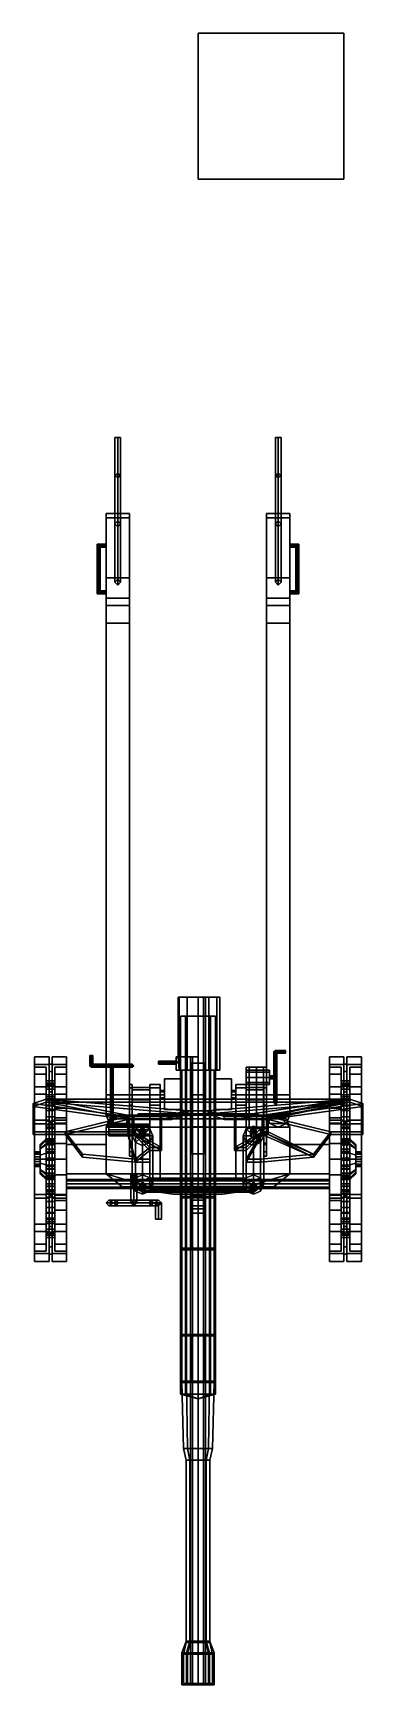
# Model space of a CAD drawing. Header units: millimetres. Extents: x -1.1 to 1.1, y -3.6 to 7.7.
import ezdxf

# ---------------------------------------------------------------- set-up
doc = ezdxf.new("R2010")
doc.units = ezdxf.units.MM
doc.header["$MEASUREMENT"] = 0
for name, color, linetype in [('barrel', 1, 'Continuous'), ('muzzle_cover', 3, 'Continuous'), ('shield', 6, 'Continuous'), ('sleeve', 5, 'Continuous'), ('trail', 6, 'Continuous'), ('trail2', 6, 'Continuous'), ('turret', 2, 'Continuous'), ('wheels', 2, 'Continuous'), ('wheels_hungarian', 2, 'Continuous')]:
    doc.layers.add(name, color=color, linetype=linetype)

msp = doc.modelspace()

# ---------------------------------------------------------------- linework, layer by layer
for points in [[(1, 7.71, 1), (1, 7.71), (0, 7.71), (0, 7.71, 1)], [(1, 7.71), (1, 6.71), (0, 6.71), (0, 7.71)], [(0, 7.71), (0, 6.71), (0, 6.71, 1), (0, 7.71, 1)], [(0, 7.71, 1), (0, 6.71, 1), (1, 6.71, 1), (1, 7.71, 1)], [(1, 6.71, 1), (1, 6.71), (1, 7.71), (1, 7.71, 1)], [(0, 6.71, 1), (0, 6.71), (1, 6.71), (1, 6.71, 1)], [(-0.63, 0.22, 0.89), (-0.607, 0.277, 0.89), (-0.607, 0.277, 0.89), (-0.55, 0.3, 0.89)], [(-0.47, 0.22, 0.89), (-0.63, 0.22, 0.89), (-0.55, 0.3, 0.89), (-0.47, 0.3, 0.89)], [(-0.607, 0.277, 0.68), (-0.63, 0.22, 0.68), (-0.55, 0.3, 0.68), (-0.607, 0.277, 0.68)], [(-0.63, 0.22, 0.68), (-0.47, 0.22, 0.68), (-0.47, 0.3, 0.68), (-0.55, 0.3, 0.68)], [(0.607, 0.277, 0.6), (0.63, 0.22, 0.6), (-0.63, 0.22, 0.6), (-0.607, 0.277, 0.6)], [(0.63, 0.22, 0.97), (0.607, 0.277, 0.97), (-0.607, 0.277, 0.97), (-0.63, 0.22, 0.97)], [(-0.63, 0.22, 0.97), (-0.607, 0.277, 0.97), (-0.607, 0.277, 0.89), (-0.63, 0.22, 0.89)], [(-0.63, 0.22, 0.68), (-0.607, 0.277, 0.68), (-0.607, 0.277, 0.6), (-0.63, 0.22, 0.6)], [(0.55, 0.3, 0.6), (0.607, 0.277, 0.6), (-0.607, 0.277, 0.6), (-0.55, 0.3, 0.6)], [(0.607, 0.277, 0.97), (0.55, 0.3, 0.97), (-0.55, 0.3, 0.97), (-0.607, 0.277, 0.97)], [(-0.607, 0.277, 0.97), (-0.55, 0.3, 0.97), (-0.55, 0.3, 0.89), (-0.607, 0.277, 0.89)], [(-0.607, 0.277, 0.68), (-0.55, 0.3, 0.68), (-0.55, 0.3, 0.6), (-0.607, 0.277, 0.6)], [(0.42, 0.3, 0.68), (0.55, 0.3, 0.6), (-0.55, 0.3, 0.6), (-0.42, 0.3, 0.68)], [(0.55, 0.3, 0.97), (0.42, 0.3, 0.89), (-0.42, 0.3, 0.89), (-0.55, 0.3, 0.97)], [(-0.55, 0.3, 0.97), (-0.47, 0.3, 0.89), (-0.47, 0.3, 0.89), (-0.55, 0.3, 0.89)], [(-0.55, 0.3, 0.68), (-0.47, 0.3, 0.68), (-0.47, 0.3, 0.68), (-0.55, 0.3, 0.6)], [(-0.55, 0.3, 0.97), (-0.42, 0.3, 0.89), (-0.42, 0.3, 0.89), (-0.47, 0.3, 0.89)], [(-0.47, 0.3, 0.68), (-0.42, 0.3, 0.68), (-0.42, 0.3, 0.68), (-0.55, 0.3, 0.6)], [(-0.47, 0.22, 0.68), (-0.47, 0.22, 0.89), (-0.47, 0.3, 0.89), (-0.47, 0.3, 0.68)], [(-0.47, 0.3, 0.68), (-0.47, 0.3, 0.89), (-0.42, 0.3, 0.89), (-0.42, 0.3, 0.68)], [(-0.41, 0.31, 0.69), (-0.42, 0.3, 0.68), (-0.42, 0.3, 0.89), (-0.41, 0.31, 0.88)], [(0.41, 0.31, 0.69), (0.42, 0.3, 0.68), (-0.42, 0.3, 0.68), (-0.41, 0.31, 0.69)], [(-0.41, 0.31, 0.88), (-0.42, 0.3, 0.89), (0.42, 0.3, 0.89), (0.41, 0.31, 0.88)], [(0.41, 0.31, 0.88), (0.41, 0.31, 0.69), (-0.41, 0.31, 0.69), (-0.41, 0.31, 0.88)], [(0.42, 0.3, 0.89), (0.42, 0.3, 0.68), (0.41, 0.31, 0.69), (0.41, 0.31, 0.88)], [(0.42, 0.3, 0.68), (0.42, 0.3, 0.89), (0.47, 0.3, 0.89), (0.47, 0.3, 0.68)], [(0.55, 0.3, 0.6), (0.42, 0.3, 0.68), (0.42, 0.3, 0.68), (0.47, 0.3, 0.68)], [(0.47, 0.3, 0.89), (0.42, 0.3, 0.89), (0.42, 0.3, 0.89), (0.55, 0.3, 0.97)], [(0.47, 0.22, 0.89), (0.47, 0.22, 0.68), (0.47, 0.3, 0.68), (0.47, 0.3, 0.89)], [(0.47, 0.22, 0.68), (0.63, 0.22, 0.68), (0.55, 0.3, 0.68), (0.47, 0.3, 0.68)], [(0.63, 0.22, 0.89), (0.47, 0.22, 0.89), (0.47, 0.3, 0.89), (0.55, 0.3, 0.89)], [(0.55, 0.3, 0.6), (0.47, 0.3, 0.68), (0.47, 0.3, 0.68), (0.55, 0.3, 0.68)], [(0.55, 0.3, 0.89), (0.47, 0.3, 0.89), (0.47, 0.3, 0.89), (0.55, 0.3, 0.97)], [(0.607, 0.277, 0.89), (0.55, 0.3, 0.89), (0.55, 0.3, 0.97), (0.607, 0.277, 0.97)], [(0.607, 0.277, 0.6), (0.55, 0.3, 0.6), (0.55, 0.3, 0.68), (0.607, 0.277, 0.68)], [(0.63, 0.22, 0.68), (0.607, 0.277, 0.68), (0.607, 0.277, 0.68), (0.55, 0.3, 0.68)], [(0.607, 0.277, 0.89), (0.63, 0.22, 0.89), (0.55, 0.3, 0.89), (0.607, 0.277, 0.89)], [(0.63, 0.22, 0.89), (0.607, 0.277, 0.89), (0.607, 0.277, 0.97), (0.63, 0.22, 0.97)], [(0.63, 0.22, 0.6), (0.607, 0.277, 0.6), (0.607, 0.277, 0.68), (0.63, 0.22, 0.68)], [(-0.63, 0.22, 0.97), (-0.63, -0.1, 0.97), (0.63, -0.1, 0.97), (0.63, 0.22, 0.97)], [(0.63, 0.22, 0.6), (0.63, -0.1, 0.6), (-0.63, -0.1, 0.6), (-0.63, 0.22, 0.6)], [(-0.63, 0.1, 0.92), (-0.63, 0.1, 0.97), (-0.63, 0.22, 0.97), (-0.63, 0.22, 0.89)], [(-0.63, 0.1, 0.65), (-0.63, 0.1, 0.92), (-0.63, 0.22, 0.89), (-0.63, 0.22, 0.68)], [(-0.63, 0.22, 0.68), (-0.63, 0.22, 0.89), (-0.47, 0.22, 0.89), (-0.47, 0.22, 0.68)], [(-0.63, 0.1, 0.6), (-0.63, 0.1, 0.65), (-0.63, 0.22, 0.68), (-0.63, 0.22, 0.6)], [(0.63, 0.22, 0.89), (0.63, 0.22, 0.68), (0.47, 0.22, 0.68), (0.47, 0.22, 0.89)], [(0.63, 0.1, 0.92), (0.63, 0.1, 0.65), (0.63, 0.22, 0.68), (0.63, 0.22, 0.89)], [(0.63, 0.1, 0.97), (0.63, 0.1, 0.92), (0.63, 0.22, 0.89), (0.63, 0.22, 0.97)], [(0.63, 0.1, 0.65), (0.63, 0.1, 0.6), (0.63, 0.22, 0.6), (0.63, 0.22, 0.68)], [(-0.63, 0.1, 0.97), (-0.63, 0.1, 0.92), (-0.9, 0.1, 0.85), (-0.9, 0.1, 0.9)], [(-0.63, 0.1, 0.92), (-0.63, -0.1, 0.92), (-0.9, -0.1, 0.85), (-0.9, 0.1, 0.85)], [(-0.9, 0.1, 0.9), (-0.9, -0.1, 0.9), (-0.63, -0.1, 0.97), (-0.63, 0.1, 0.97)], [(-0.63, 0.1, 0.65), (-0.63, 0.1, 0.6), (-0.9, 0.1, 0.44), (-0.9, 0.1, 0.49)], [(-0.63, 0.1, 0.6), (-0.63, -0.1, 0.6), (-0.9, -0.1, 0.44), (-0.9, 0.1, 0.44)], [(-0.9, 0.1, 0.49), (-0.9, -0.1, 0.49), (-0.63, -0.1, 0.65), (-0.63, 0.1, 0.65)], [(-0.63, -0.1, 0.92), (-0.63, 0.1, 0.92), (-0.63, 0.1, 0.65), (-0.63, -0.1, 0.65)], [(0.63, -0.1, 0.6), (0.63, 0.1, 0.6), (0.9, 0.1, 0.44), (0.9, -0.1, 0.44)], [(0.9, -0.1, 0.49), (0.9, 0.1, 0.49), (0.63, 0.1, 0.65), (0.63, -0.1, 0.65)], [(0.9, -0.1, 0.9), (0.9, 0.1, 0.9), (0.63, 0.1, 0.97), (0.63, -0.1, 0.97)], [(0.63, -0.1, 0.92), (0.63, 0.1, 0.92), (0.9, 0.1, 0.85), (0.9, -0.1, 0.85)], [(0.9, 0.1, 0.49), (0.9, 0.1, 0.44), (0.63, 0.1, 0.6), (0.63, 0.1, 0.65)], [(0.9, 0.1, 0.9), (0.9, 0.1, 0.85), (0.63, 0.1, 0.92), (0.63, 0.1, 0.97)], [(0.63, -0.1, 0.65), (0.63, 0.1, 0.65), (0.63, 0.1, 0.92), (0.63, -0.1, 0.92)], [(-0.9, -0.1, 0.9), (-0.9, -0.1, 0.85), (-0.63, -0.1, 0.92), (-0.63, -0.1, 0.97)], [(-0.9, -0.1, 0.49), (-0.9, -0.1, 0.44), (-0.63, -0.1, 0.6), (-0.63, -0.1, 0.65)], [(-0.17, -0.24, 0.95), (-0.63, -0.1, 0.6), (0.63, -0.1, 0.6), (0.17, -0.24, 0.95)], [(-0.52, -0.19, 0.95), (-0.63, -0.1, 0.6), (-0.63, -0.1, 0.6), (-0.17, -0.24, 0.95)], [(-0.63, -0.1, 0.95), (-0.63, -0.1, 0.6), (-0.63, -0.1, 0.6), (-0.52, -0.19, 0.95)], [(-0.63, -0.1, 0.97), (-0.63, -0.1, 0.95), (-0.52, -0.19, 0.95), (-0.52, -0.19, 0.97)], [(-0.63, -0.1, 0.97), (-0.52, -0.19, 0.97), (0.52, -0.19, 0.97), (0.63, -0.1, 0.97)], [(-0.46, -0.3, 0.79), (-0.44, -0.3, 0.81), (-0.44, -0.1, 0.81), (-0.46, -0.1, 0.79)], [(-0.44, -0.3, 0.77), (-0.46, -0.3, 0.79), (-0.46, -0.1, 0.79), (-0.44, -0.1, 0.77)], [(-0.44, -0.3, 0.81), (-0.42, -0.3, 0.79), (-0.42, -0.1, 0.79), (-0.44, -0.1, 0.81)], [(-0.42, -0.3, 0.79), (-0.44, -0.3, 0.77), (-0.44, -0.1, 0.77), (-0.42, -0.1, 0.79)], [(0.17, -0.24, 0.95), (0.63, -0.1, 0.6), (0.63, -0.1, 0.6), (0.52, -0.19, 0.95)], [(0.52, -0.19, 0.95), (0.63, -0.1, 0.6), (0.63, -0.1, 0.6), (0.63, -0.1, 0.95)], [(0.52, -0.19, 0.97), (0.52, -0.19, 0.95), (0.63, -0.1, 0.95), (0.63, -0.1, 0.97)], [(0.63, -0.1, 0.65), (0.63, -0.1, 0.6), (0.9, -0.1, 0.44), (0.9, -0.1, 0.49)], [(0.63, -0.1, 0.97), (0.63, -0.1, 0.92), (0.9, -0.1, 0.85), (0.9, -0.1, 0.9)], [(0.9, -0.149, 0.711), (0.9, -0.14, 0.69), (-0.9, -0.14, 0.69), (-0.9, -0.149, 0.711)], [(0.9, -0.14, 0.69), (0.9, -0.149, 0.669), (-0.9, -0.149, 0.669), (-0.9, -0.14, 0.69)], [(0.9, -0.17, 0.72), (0.9, -0.149, 0.711), (-0.9, -0.149, 0.711), (-0.9, -0.17, 0.72)], [(0.9, -0.149, 0.669), (0.9, -0.17, 0.66), (-0.9, -0.17, 0.66), (-0.9, -0.149, 0.669)], [(0.9, -0.191, 0.711), (0.9, -0.17, 0.72), (-0.9, -0.17, 0.72), (-0.9, -0.191, 0.711)], [(0.9, -0.17, 0.66), (0.9, -0.191, 0.669), (-0.9, -0.191, 0.669), (-0.9, -0.17, 0.66)], [(0.9, -0.2, 0.69), (0.9, -0.191, 0.711), (-0.9, -0.191, 0.711), (-0.9, -0.2, 0.69)], [(0.9, -0.191, 0.669), (0.9, -0.2, 0.69), (-0.9, -0.2, 0.69), (-0.9, -0.191, 0.669)], [(-0.52, -0.19, 0.97), (-0.52, -0.19, 0.95), (-0.17, -0.24, 0.95), (-0.17, -0.24, 0.97)], [(-0.52, -0.19, 0.97), (-0.17, -0.24, 0.97), (0.17, -0.24, 0.97), (0.52, -0.19, 0.97)], [(-0.04, -0.2, 0.85), (-0.04, -0.148, 0.72), (-0.04, -0.2, 0.72), (-0.04, -0.2, 0.85)], [(0.04, -0.148, 0.72), (0.04, -0.2, 0.72), (-0.04, -0.2, 0.72), (-0.04, -0.148, 0.72)], [(0.04, -0.25, 0.87), (0.04, -0.2, 0.85), (-0.04, -0.2, 0.85), (-0.04, -0.25, 0.87)], [(-0.04, -0.25, 0.87), (-0.04, -0.2, 0.85), (-0.04, -0.25, 0.8), (-0.04, -0.28, 0.82)], [(0.04, -0.2, 0.72), (0.04, -0.28, 0.67), (-0.04, -0.28, 0.67), (-0.04, -0.2, 0.72)], [(-0.04, -0.2, 0.72), (-0.04, -0.28, 0.67), (-0.04, -0.28, 0.73), (-0.04, -0.25, 0.78)], [(-0.04, -0.2, 0.85), (-0.04, -0.2, 0.72), (-0.04, -0.25, 0.78), (-0.04, -0.25, 0.8)], [(0.04, -0.25, 0.8), (0.04, -0.2, 0.85), (0.04, -0.25, 0.87), (0.04, -0.28, 0.82)], [(0.04, -0.28, 0.73), (0.04, -0.28, 0.67), (0.04, -0.2, 0.72), (0.04, -0.25, 0.78)], [(0.04, -0.25, 0.78), (0.04, -0.2, 0.72), (0.04, -0.2, 0.85), (0.04, -0.25, 0.8)], [(0.17, -0.24, 0.97), (0.17, -0.24, 0.95), (0.52, -0.19, 0.95), (0.52, -0.19, 0.97)], [(-0.63, -0.3, 0.79), (-0.61, -0.28, 0.79), (-0.56, -0.28, 0.67), (-0.574, -0.3, 0.656)], [(-0.574, -0.3, 0.924), (-0.56, -0.28, 0.91), (-0.61, -0.28, 0.79), (-0.63, -0.3, 0.79)], [(-0.61, -0.32, 0.79), (-0.63, -0.3, 0.79), (-0.574, -0.3, 0.656), (-0.56, -0.32, 0.67)], [(-0.56, -0.32, 0.91), (-0.574, -0.3, 0.924), (-0.63, -0.3, 0.79), (-0.61, -0.32, 0.79)], [(-0.61, -0.28, 0.79), (-0.582, -0.3, 0.77), (-0.546, -0.3, 0.684), (-0.56, -0.28, 0.67)], [(-0.56, -0.28, 0.91), (-0.546, -0.3, 0.896), (-0.582, -0.3, 0.81), (-0.61, -0.28, 0.79)], [(-0.582, -0.3, 0.77), (-0.61, -0.28, 0.79), (-0.27, -0.28, 0.79), (-0.298, -0.3, 0.77)], [(-0.61, -0.28, 0.79), (-0.582, -0.3, 0.81), (-0.298, -0.3, 0.81), (-0.27, -0.28, 0.79)], [(-0.582, -0.3, 0.77), (-0.61, -0.32, 0.79), (-0.56, -0.32, 0.67), (-0.546, -0.3, 0.684)], [(-0.546, -0.3, 0.896), (-0.56, -0.32, 0.91), (-0.61, -0.32, 0.79), (-0.582, -0.3, 0.81)], [(-0.582, -0.3, 0.81), (-0.61, -0.32, 0.79), (-0.27, -0.32, 0.79), (-0.298, -0.3, 0.81)], [(-0.61, -0.32, 0.79), (-0.582, -0.3, 0.77), (-0.298, -0.3, 0.77), (-0.27, -0.32, 0.79)], [(-0.574, -0.3, 0.656), (-0.56, -0.28, 0.67), (-0.44, -0.28, 0.62), (-0.44, -0.3, 0.6)], [(-0.44, -0.3, 0.98), (-0.44, -0.28, 0.96), (-0.56, -0.28, 0.91), (-0.574, -0.3, 0.924)], [(-0.56, -0.32, 0.67), (-0.574, -0.3, 0.656), (-0.44, -0.3, 0.6), (-0.44, -0.32, 0.62)], [(-0.44, -0.32, 0.96), (-0.44, -0.3, 0.98), (-0.574, -0.3, 0.924), (-0.56, -0.32, 0.91)], [(-0.56, -0.28, 0.67), (-0.546, -0.3, 0.684), (-0.46, -0.3, 0.648), (-0.44, -0.28, 0.62)], [(-0.44, -0.28, 0.96), (-0.46, -0.3, 0.932), (-0.546, -0.3, 0.896), (-0.56, -0.28, 0.91)], [(-0.546, -0.3, 0.684), (-0.56, -0.32, 0.67), (-0.44, -0.32, 0.62), (-0.46, -0.3, 0.648)], [(-0.46, -0.3, 0.932), (-0.44, -0.32, 0.96), (-0.56, -0.32, 0.91), (-0.546, -0.3, 0.896)], [(-0.44, -0.28, 0.62), (-0.46, -0.3, 0.648), (-0.46, -0.3, 0.932), (-0.44, -0.28, 0.96)], [(-0.46, -0.3, 0.648), (-0.44, -0.32, 0.62), (-0.44, -0.32, 0.96), (-0.46, -0.3, 0.932)], [(-0.44, -0.3, 0.6), (-0.44, -0.28, 0.62), (-0.32, -0.28, 0.67), (-0.306, -0.3, 0.656)], [(-0.44, -0.28, 0.62), (-0.42, -0.3, 0.648), (-0.334, -0.3, 0.684), (-0.32, -0.28, 0.67)], [(-0.306, -0.3, 0.924), (-0.32, -0.28, 0.91), (-0.44, -0.28, 0.96), (-0.44, -0.3, 0.98)], [(-0.32, -0.28, 0.91), (-0.334, -0.3, 0.896), (-0.42, -0.3, 0.932), (-0.44, -0.28, 0.96)], [(-0.42, -0.3, 0.648), (-0.44, -0.28, 0.62), (-0.44, -0.28, 0.96), (-0.42, -0.3, 0.932)], [(-0.42, -0.3, 0.648), (-0.44, -0.32, 0.62), (-0.32, -0.32, 0.67), (-0.334, -0.3, 0.684)], [(-0.44, -0.32, 0.62), (-0.44, -0.3, 0.6), (-0.306, -0.3, 0.656), (-0.32, -0.32, 0.67)], [(-0.334, -0.3, 0.896), (-0.32, -0.32, 0.91), (-0.44, -0.32, 0.96), (-0.42, -0.3, 0.932)], [(-0.32, -0.32, 0.91), (-0.306, -0.3, 0.924), (-0.44, -0.3, 0.98), (-0.44, -0.32, 0.96)], [(-0.44, -0.32, 0.62), (-0.42, -0.3, 0.648), (-0.42, -0.3, 0.932), (-0.44, -0.32, 0.96)], [(-0.32, -0.28, 0.67), (-0.334, -0.3, 0.684), (-0.298, -0.3, 0.77), (-0.27, -0.28, 0.79)], [(-0.27, -0.28, 0.79), (-0.298, -0.3, 0.81), (-0.334, -0.3, 0.896), (-0.32, -0.28, 0.91)], [(-0.334, -0.3, 0.684), (-0.32, -0.32, 0.67), (-0.27, -0.32, 0.79), (-0.298, -0.3, 0.77)], [(-0.298, -0.3, 0.81), (-0.27, -0.32, 0.79), (-0.32, -0.32, 0.91), (-0.334, -0.3, 0.896)], [(-0.306, -0.3, 0.656), (-0.32, -0.28, 0.67), (-0.27, -0.28, 0.79), (-0.25, -0.3, 0.79)], [(-0.25, -0.3, 0.79), (-0.27, -0.28, 0.79), (-0.32, -0.28, 0.91), (-0.306, -0.3, 0.924)], [(-0.32, -0.32, 0.67), (-0.306, -0.3, 0.656), (-0.25, -0.3, 0.79), (-0.27, -0.32, 0.79)], [(-0.27, -0.32, 0.79), (-0.25, -0.3, 0.79), (-0.306, -0.3, 0.924), (-0.32, -0.32, 0.91)], [(-0.29, -0.41, 0.79), (-0.27, -0.41, 0.81), (-0.27, -0.3, 0.81), (-0.29, -0.3, 0.79)], [(-0.27, -0.41, 0.77), (-0.29, -0.41, 0.79), (-0.29, -0.3, 0.79), (-0.27, -0.3, 0.77)], [(-0.27, -0.41, 0.81), (-0.25, -0.41, 0.79), (-0.25, -0.3, 0.79), (-0.27, -0.3, 0.81)], [(-0.25, -0.41, 0.79), (-0.27, -0.41, 0.77), (-0.27, -0.3, 0.77), (-0.25, -0.3, 0.79)], [(-0.17, -0.24, 0.97), (-0.17, -0.24, 0.95), (0.17, -0.24, 0.95), (0.17, -0.24, 0.97)], [(-0.04, -0.25, 0.8), (-0.04, -0.25, 0.78), (0.04, -0.25, 0.78), (0.04, -0.25, 0.8)], [(-0.04, -0.28, 0.82), (-0.04, -0.25, 0.8), (0.04, -0.25, 0.8), (0.04, -0.28, 0.82)], [(0.04, -0.28, 0.82), (0.04, -0.25, 0.87), (-0.04, -0.25, 0.87), (-0.04, -0.28, 0.82)], [(-0.04, -0.25, 0.78), (-0.04, -0.28, 0.73), (0.04, -0.28, 0.73), (0.04, -0.25, 0.78)], [(-0.04, -0.28, 0.67), (-0.04, -0.32, 0.67), (-0.04, -0.32, 0.73), (-0.04, -0.28, 0.73)], [(0.04, -0.28, 0.67), (0.04, -0.32, 0.67), (-0.04, -0.32, 0.67), (-0.04, -0.28, 0.67)], [(-0.04, -0.28, 0.73), (-0.04, -0.32, 0.73), (0.04, -0.32, 0.73), (0.04, -0.28, 0.73)], [(0.04, -0.32, 0.67), (0.04, -0.37, 0.74), (-0.04, -0.37, 0.74), (-0.04, -0.32, 0.67)], [(-0.04, -0.32, 0.67), (-0.04, -0.37, 0.74), (-0.04, -0.34, 0.76), (-0.04, -0.32, 0.73)], [(-0.04, -0.32, 0.73), (-0.04, -0.34, 0.76), (0.04, -0.34, 0.76), (0.04, -0.32, 0.73)], [(0.04, -0.32, 0.73), (0.04, -0.32, 0.67), (0.04, -0.28, 0.67), (0.04, -0.28, 0.73)], [(0.04, -0.34, 0.76), (0.04, -0.37, 0.74), (0.04, -0.32, 0.67), (0.04, -0.32, 0.73)], [(-0.27, -0.41, 0.77), (-0.25, -0.41, 0.79), (-0.27, -0.41, 0.81), (-0.29, -0.41, 0.79)], [(-0.04, -0.34, 0.76), (-0.04, -0.34, 0.82), (0.04, -0.34, 0.82), (0.04, -0.34, 0.76)], [(-0.04, -0.37, 0.74), (-0.04, -0.37, 0.81), (-0.04, -0.34, 0.82), (-0.04, -0.34, 0.76)], [(-0.04, -0.34, 0.82), (-0.04, -0.37, 0.81), (0.04, -0.37, 0.81), (0.04, -0.34, 0.82)], [(0.04, -0.37, 0.74), (0.04, -0.37, 0.81), (-0.04, -0.37, 0.81), (-0.04, -0.37, 0.74)], [(0.04, -0.34, 0.82), (0.04, -0.37, 0.81), (0.04, -0.37, 0.74), (0.04, -0.34, 0.76)]]:
    msp.add_3dface(points)
at = {"layer": 'barrel'}
for points in [[(-0.13, 1.11, 1.645), (-0.136, 1.11, 1.623), (-0.136, 0.7, 1.623), (-0.13, 0.61, 1.645)], [(-0.136, 1.11, 1.518), (-0.13, 1.11, 1.495), (-0.13, 0.61, 1.495), (-0.136, 0.7, 1.518)], [(-0.136, 1.11, 1.623), (0, 1.11, 1.623), (0, 0.7, 1.623), (-0.136, 0.7, 1.623)], [(0, 1.11, 1.518), (-0.136, 1.11, 1.518), (-0.136, 0.7, 1.518), (0, 0.7, 1.518)], [(0, 1.11, 1.623), (-0.136, 1.11, 1.623), (-0.13, 1.11, 1.645), (-0.075, 1.11, 1.7)], [(-0.136, 1.11, 1.518), (0, 1.11, 1.518), (-0.13, 1.11, 1.495), (-0.136, 1.11, 1.518)], [(-0.075, 1.11, 1.7), (-0.13, 1.11, 1.645), (-0.13, 0.61, 1.645), (-0.075, 0.61, 1.7)], [(-0.13, 1.11, 1.495), (-0.075, 1.11, 1.44), (-0.075, 0.61, 1.44), (-0.13, 0.61, 1.495)], [(-0.13, 1.11, 1.495), (0, 1.11, 1.518), (0, 1.11, 1.42), (-0.075, 1.11, 1.44)], [(0, 1.11, 1.72), (-0.075, 1.11, 1.7), (-0.075, 0.61, 1.7), (0, 0.61, 1.72)], [(-0.075, 1.11, 1.44), (0, 1.11, 1.42), (0, 0.61, 1.42), (-0.075, 0.61, 1.44)], [(0, 1.11, 1.623), (0, 1.11, 1.623), (-0.075, 1.11, 1.7), (0, 1.11, 1.72)], [(0, 1.11, 1.623), (0.037, 1.11, 1.607), (0.037, -3.59, 1.607), (0, -3.59, 1.623)], [(0.037, 1.11, 1.533), (0, 1.11, 1.518), (0, -3.59, 1.518), (0.037, -3.59, 1.533)], [(0.075, 1.11, 1.7), (0, 1.11, 1.72), (0, 0.61, 1.72), (0.075, 0.61, 1.7)], [(0, 1.11, 1.42), (0.075, 1.11, 1.44), (0.075, 0.61, 1.44), (0, 0.61, 1.42)], [(0, 1.11, 1.518), (0, 1.11, 1.518), (0.075, 1.11, 1.44), (0, 1.11, 1.42)], [(0, 1.11, 1.518), (0.037, 1.11, 1.533), (0.13, 1.11, 1.495), (0.075, 1.11, 1.44)], [(0.037, 1.11, 1.607), (0, 1.11, 1.623), (0, 1.11, 1.72), (0.075, 1.11, 1.7)], [(0.037, 1.11, 1.607), (0.052, 1.11, 1.57), (0.052, -3.59, 1.57), (0.037, -3.59, 1.607)], [(0.052, 1.11, 1.57), (0.037, 1.11, 1.533), (0.037, -3.59, 1.533), (0.052, -3.59, 1.57)], [(0.037, 1.11, 1.533), (0.052, 1.11, 1.57), (0.15, 1.11, 1.57), (0.13, 1.11, 1.495)], [(0.052, 1.11, 1.57), (0.037, 1.11, 1.607), (0.075, 1.11, 1.7), (0.13, 1.11, 1.645)], [(0.052, 1.11, 1.57), (0.052, 1.11, 1.57), (0.13, 1.11, 1.645), (0.15, 1.11, 1.57)], [(0.13, 1.11, 1.645), (0.075, 1.11, 1.7), (0.075, 0.61, 1.7), (0.13, 0.61, 1.645)], [(0.075, 1.11, 1.44), (0.13, 1.11, 1.495), (0.13, 0.61, 1.495), (0.075, 0.61, 1.44)], [(0.15, 1.11, 1.57), (0.13, 1.11, 1.645), (0.13, 0.61, 1.645), (0.15, 0.61, 1.57)], [(0.13, 1.11, 1.495), (0.15, 1.11, 1.57), (0.15, 0.61, 1.57), (0.13, 0.61, 1.495)], [(-0.136, 0.7, 1.623), (-0.15, 0.7, 1.57), (-0.15, 0.61, 1.57), (-0.13, 0.61, 1.645)], [(-0.15, 0.7, 1.57), (-0.136, 0.7, 1.518), (-0.13, 0.61, 1.495), (-0.15, 0.61, 1.57)], [(-0.052, 0.7, 1.57), (-0.037, 0.7, 1.533), (-0.136, 0.7, 1.518), (-0.15, 0.7, 1.57)], [(-0.037, 0.7, 1.607), (-0.052, 0.7, 1.57), (-0.15, 0.7, 1.57), (-0.136, 0.7, 1.623)], [(0, 0.7, 1.518), (-0.136, 0.7, 1.518), (-0.037, 0.7, 1.533)], [(0, 0.7, 1.623), (-0.037, 0.7, 1.607), (-0.136, 0.7, 1.623)], [(-0.052, 0.7, 1.57), (-0.037, 0.7, 1.607), (-0.037, -3.59, 1.607), (-0.052, -3.59, 1.57)], [(-0.037, 0.7, 1.533), (-0.052, 0.7, 1.57), (-0.052, -3.59, 1.57), (-0.037, -3.59, 1.533)], [(-0.037, 0.7, 1.607), (0, 0.7, 1.623), (0, -3.59, 1.623), (-0.037, -3.59, 1.607)], [(0, 0.7, 1.518), (-0.037, 0.7, 1.533), (-0.037, -3.59, 1.533), (0, -3.59, 1.518)], [(-0.17, 0.66, 1.72), (-0.18, 0.67, 1.71), (-0.27, 0.67, 1.71), (-0.27, 0.66, 1.72)], [(-0.18, 0.67, 1.71), (-0.19, 0.66, 1.7), (-0.27, 0.66, 1.7), (-0.27, 0.67, 1.71)], [(-0.27, 0.66, 1.72), (-0.27, 0.67, 1.71), (-0.27, 0.66, 1.7), (-0.27, 0.65, 1.71)], [(-0.18, 0.65, 1.71), (-0.17, 0.66, 1.72), (-0.27, 0.66, 1.72), (-0.27, 0.65, 1.71)], [(-0.19, 0.66, 1.7), (-0.18, 0.65, 1.71), (-0.27, 0.65, 1.71), (-0.27, 0.66, 1.7)], [(-0.15, 0.67, 1.57), (-0.14, 0.66, 1.56), (-0.19, 0.66, 1.56), (-0.18, 0.67, 1.57)], [(-0.19, 0.66, 1.7), (-0.18, 0.67, 1.71), (-0.18, 0.67, 1.57), (-0.19, 0.66, 1.56)], [(-0.14, 0.66, 1.56), (-0.15, 0.65, 1.57), (-0.18, 0.65, 1.57), (-0.19, 0.66, 1.56)], [(-0.18, 0.65, 1.71), (-0.19, 0.66, 1.7), (-0.19, 0.66, 1.56), (-0.18, 0.65, 1.57)], [(-0.14, 0.66, 1.58), (-0.15, 0.67, 1.57), (-0.18, 0.67, 1.57), (-0.17, 0.66, 1.58)], [(-0.18, 0.67, 1.71), (-0.17, 0.66, 1.72), (-0.17, 0.66, 1.58), (-0.18, 0.67, 1.57)], [(-0.15, 0.65, 1.57), (-0.14, 0.66, 1.58), (-0.17, 0.66, 1.58), (-0.18, 0.65, 1.57)], [(-0.17, 0.66, 1.72), (-0.18, 0.65, 1.71), (-0.18, 0.65, 1.57), (-0.17, 0.66, 1.58)], [(-0.13, 0.61, 1.645), (-0.15, 0.61, 1.57), (-0.11, 0.61, 1.57), (-0.078, 0.61, 1.648)], [(-0.15, 0.61, 1.57), (-0.13, 0.61, 1.495), (-0.078, 0.61, 1.492), (-0.11, 0.61, 1.57)], [(-0.075, 0.61, 1.7), (-0.13, 0.61, 1.645), (-0.078, 0.61, 1.648)], [(-0.13, 0.61, 1.495), (-0.075, 0.61, 1.44), (-0.078, 0.61, 1.492)], [(-0.078, 0.61, 1.648), (-0.11, 0.61, 1.57), (-0.11, -1.53, 1.57), (-0.078, -1.53, 1.648)], [(-0.11, 0.61, 1.57), (-0.078, 0.61, 1.492), (-0.078, -1.53, 1.492), (-0.11, -1.53, 1.57)], [(0, 0.61, 1.68), (-0.078, 0.61, 1.648), (-0.078, -1.53, 1.648), (0, -1.53, 1.68)], [(-0.078, 0.61, 1.492), (0, 0.61, 1.46), (0, -1.53, 1.46), (-0.078, -1.53, 1.492)], [(0, 0.61, 1.72), (-0.075, 0.61, 1.7), (-0.078, 0.61, 1.648), (0, 0.61, 1.68)], [(-0.075, 0.61, 1.44), (0, 0.61, 1.42), (0, 0.61, 1.46), (-0.078, 0.61, 1.492)], [(0.078, 0.61, 1.648), (0, 0.61, 1.68), (0, -1.53, 1.68), (0.078, -1.53, 1.648)], [(0, 0.61, 1.46), (0.078, 0.61, 1.492), (0.078, -1.53, 1.492), (0, -1.53, 1.46)], [(0, 0.61, 1.42), (0.075, 0.61, 1.44), (0.078, 0.61, 1.492), (0, 0.61, 1.46)], [(0.075, 0.61, 1.7), (0, 0.61, 1.72), (0, 0.61, 1.68), (0.078, 0.61, 1.648)], [(0.075, 0.61, 1.44), (0.13, 0.61, 1.495), (0.078, 0.61, 1.492)], [(0.13, 0.61, 1.645), (0.075, 0.61, 1.7), (0.078, 0.61, 1.648)], [(0.11, 0.61, 1.57), (0.078, 0.61, 1.648), (0.078, -1.53, 1.648), (0.11, -1.53, 1.57)], [(0.078, 0.61, 1.492), (0.11, 0.61, 1.57), (0.11, -1.53, 1.57), (0.078, -1.53, 1.492)], [(0.13, 0.61, 1.495), (0.15, 0.61, 1.57), (0.11, 0.61, 1.57), (0.078, 0.61, 1.492)], [(0.15, 0.61, 1.57), (0.13, 0.61, 1.645), (0.078, 0.61, 1.648), (0.11, 0.61, 1.57)], [(-0.071, -1.98, 1.499), (-0.1, -1.98, 1.57), (-0.11, -1.53, 1.57), (-0.078, -1.53, 1.492)], [(-0.1, -1.98, 1.57), (-0.071, -1.98, 1.641), (-0.078, -1.53, 1.648), (-0.11, -1.53, 1.57)], [(0, -1.98, 1.47), (-0.071, -1.98, 1.499), (-0.078, -1.53, 1.492), (0, -1.53, 1.46)], [(-0.071, -1.98, 1.641), (0, -1.98, 1.67), (0, -1.53, 1.68), (-0.078, -1.53, 1.648)], [(0.071, -1.98, 1.499), (0, -1.98, 1.47), (0, -1.53, 1.46), (0.078, -1.53, 1.492)], [(0, -1.98, 1.67), (0.071, -1.98, 1.641), (0.078, -1.53, 1.648), (0, -1.53, 1.68)], [(0.1, -1.98, 1.57), (0.071, -1.98, 1.499), (0.078, -1.53, 1.492), (0.11, -1.53, 1.57)], [(0.071, -1.98, 1.641), (0.1, -1.98, 1.57), (0.11, -1.53, 1.57), (0.078, -1.53, 1.648)], [(-0.071, -1.98, 1.641), (-0.1, -1.98, 1.57), (-0.08, -2.06, 1.57), (-0.057, -2.06, 1.627)], [(-0.1, -1.98, 1.57), (-0.071, -1.98, 1.499), (-0.057, -2.06, 1.513), (-0.08, -2.06, 1.57)], [(0, -1.98, 1.67), (-0.071, -1.98, 1.641), (-0.057, -2.06, 1.627), (0, -2.06, 1.65)], [(-0.071, -1.98, 1.499), (0, -1.98, 1.47), (0, -2.06, 1.49), (-0.057, -2.06, 1.513)], [(0.071, -1.98, 1.641), (0, -1.98, 1.67), (0, -2.06, 1.65), (0.057, -2.06, 1.627)], [(0, -1.98, 1.47), (0.071, -1.98, 1.499), (0.057, -2.06, 1.513), (0, -2.06, 1.49)], [(0.1, -1.98, 1.57), (0.071, -1.98, 1.641), (0.057, -2.06, 1.627), (0.08, -2.06, 1.57)], [(0.071, -1.98, 1.499), (0.1, -1.98, 1.57), (0.08, -2.06, 1.57), (0.057, -2.06, 1.513)], [(-0.057, -2.06, 1.627), (-0.08, -2.06, 1.57), (-0.08, -3.31, 1.57), (-0.057, -3.31, 1.627)], [(-0.08, -2.06, 1.57), (-0.057, -2.06, 1.513), (-0.057, -3.31, 1.513), (-0.08, -3.31, 1.57)], [(0, -2.06, 1.65), (-0.057, -2.06, 1.627), (-0.057, -3.31, 1.627), (0, -3.31, 1.65)], [(-0.057, -2.06, 1.513), (0, -2.06, 1.49), (0, -3.31, 1.49), (-0.057, -3.31, 1.513)], [(0.057, -2.06, 1.627), (0, -2.06, 1.65), (0, -3.31, 1.65), (0.057, -3.31, 1.627)], [(0, -2.06, 1.49), (0.057, -2.06, 1.513), (0.057, -3.31, 1.513), (0, -3.31, 1.49)], [(0.08, -2.06, 1.57), (0.057, -2.06, 1.627), (0.057, -3.31, 1.627), (0.08, -3.31, 1.57)], [(0.057, -2.06, 1.513), (0.08, -2.06, 1.57), (0.08, -3.31, 1.57), (0.057, -3.31, 1.513)], [(-0.071, -3.39, 1.499), (-0.1, -3.39, 1.57), (-0.08, -3.31, 1.57), (-0.057, -3.31, 1.513)], [(-0.1, -3.39, 1.57), (-0.071, -3.39, 1.641), (-0.057, -3.31, 1.627), (-0.08, -3.31, 1.57)], [(-0.071, -3.39, 1.641), (-0.1, -3.39, 1.57), (-0.1, -3.59, 1.57), (-0.071, -3.59, 1.641)], [(-0.1, -3.39, 1.57), (-0.071, -3.39, 1.499), (-0.071, -3.59, 1.499), (-0.1, -3.59, 1.57)], [(0, -3.39, 1.47), (-0.071, -3.39, 1.499), (-0.057, -3.31, 1.513), (0, -3.31, 1.49)], [(-0.071, -3.39, 1.641), (0, -3.39, 1.67), (0, -3.31, 1.65), (-0.057, -3.31, 1.627)], [(0, -3.39, 1.67), (-0.071, -3.39, 1.641), (-0.071, -3.59, 1.641), (0, -3.59, 1.67)], [(-0.071, -3.39, 1.499), (0, -3.39, 1.47), (0, -3.59, 1.47), (-0.071, -3.59, 1.499)], [(0.071, -3.39, 1.499), (0, -3.39, 1.47), (0, -3.31, 1.49), (0.057, -3.31, 1.513)], [(0, -3.39, 1.67), (0.071, -3.39, 1.641), (0.057, -3.31, 1.627), (0, -3.31, 1.65)], [(0.071, -3.39, 1.641), (0, -3.39, 1.67), (0, -3.59, 1.67), (0.071, -3.59, 1.641)], [(0, -3.39, 1.47), (0.071, -3.39, 1.499), (0.071, -3.59, 1.499), (0, -3.59, 1.47)], [(0.1, -3.39, 1.57), (0.071, -3.39, 1.499), (0.057, -3.31, 1.513), (0.08, -3.31, 1.57)], [(0.071, -3.39, 1.641), (0.1, -3.39, 1.57), (0.08, -3.31, 1.57), (0.057, -3.31, 1.627)], [(0.1, -3.39, 1.57), (0.071, -3.39, 1.641), (0.071, -3.59, 1.641), (0.1, -3.59, 1.57)], [(0.071, -3.39, 1.499), (0.1, -3.39, 1.57), (0.1, -3.59, 1.57), (0.071, -3.59, 1.499)], [(-0.071, -3.59, 1.641), (-0.1, -3.59, 1.57), (-0.052, -3.59, 1.57), (-0.037, -3.59, 1.607)], [(-0.1, -3.59, 1.57), (-0.071, -3.59, 1.499), (-0.037, -3.59, 1.533), (-0.052, -3.59, 1.57)], [(0, -3.59, 1.67), (-0.071, -3.59, 1.641), (-0.037, -3.59, 1.607), (0, -3.59, 1.623)], [(-0.071, -3.59, 1.499), (0, -3.59, 1.47), (0, -3.59, 1.518), (-0.037, -3.59, 1.533)], [(0.071, -3.59, 1.641), (0, -3.59, 1.67), (0, -3.59, 1.623), (0.037, -3.59, 1.607)], [(0, -3.59, 1.47), (0.071, -3.59, 1.499), (0.037, -3.59, 1.533), (0, -3.59, 1.518)], [(0.071, -3.59, 1.499), (0.1, -3.59, 1.57), (0.052, -3.59, 1.57), (0.037, -3.59, 1.533)], [(0.1, -3.59, 1.57), (0.071, -3.59, 1.641), (0.037, -3.59, 1.607), (0.052, -3.59, 1.57)]]:
    msp.add_3dface(points, dxfattribs=at)
at = {"layer": 'muzzle_cover'}
for points in [[(-0.078, -3.38, 1.492), (-0.11, -3.38, 1.57), (-0.08, -3.3, 1.57), (-0.057, -3.3, 1.513)], [(-0.11, -3.38, 1.57), (-0.078, -3.38, 1.648), (-0.057, -3.3, 1.627), (-0.08, -3.3, 1.57)], [(-0.078, -3.38, 1.648), (-0.11, -3.38, 1.57), (-0.11, -3.6, 1.57), (-0.078, -3.6, 1.648)], [(-0.11, -3.38, 1.57), (-0.078, -3.38, 1.492), (-0.078, -3.6, 1.492), (-0.11, -3.6, 1.57)], [(0, -3.38, 1.46), (-0.078, -3.38, 1.492), (-0.057, -3.3, 1.513), (0, -3.3, 1.49)], [(-0.078, -3.38, 1.648), (0, -3.38, 1.68), (0, -3.3, 1.65), (-0.057, -3.3, 1.627)], [(0, -3.38, 1.68), (-0.078, -3.38, 1.648), (-0.078, -3.6, 1.648), (0, -3.6, 1.68)], [(-0.078, -3.38, 1.492), (0, -3.38, 1.46), (0, -3.6, 1.46), (-0.078, -3.6, 1.492)], [(0.078, -3.38, 1.492), (0, -3.38, 1.46), (0, -3.3, 1.49), (0.057, -3.3, 1.513)], [(0, -3.38, 1.68), (0.078, -3.38, 1.648), (0.057, -3.3, 1.627), (0, -3.3, 1.65)], [(0.078, -3.38, 1.648), (0, -3.38, 1.68), (0, -3.6, 1.68), (0.078, -3.6, 1.648)], [(0, -3.38, 1.46), (0.078, -3.38, 1.492), (0.078, -3.6, 1.492), (0, -3.6, 1.46)], [(0.11, -3.38, 1.57), (0.078, -3.38, 1.492), (0.057, -3.3, 1.513), (0.08, -3.3, 1.57)], [(0.078, -3.38, 1.648), (0.11, -3.38, 1.57), (0.08, -3.3, 1.57), (0.057, -3.3, 1.627)], [(0.11, -3.38, 1.57), (0.078, -3.38, 1.648), (0.078, -3.6, 1.648), (0.11, -3.6, 1.57)], [(0.078, -3.38, 1.492), (0.11, -3.38, 1.57), (0.11, -3.6, 1.57), (0.078, -3.6, 1.492)], [(0, -3.6, 1.68), (-0.078, -3.6, 1.648), (-0.11, -3.6, 1.57), (0.078, -3.6, 1.648)], [(0.078, -3.6, 1.648), (-0.11, -3.6, 1.57), (-0.078, -3.6, 1.492), (0.11, -3.6, 1.57)], [(0.11, -3.6, 1.57), (-0.078, -3.6, 1.492), (0, -3.6, 1.46), (0.078, -3.6, 1.492)]]:
    msp.add_3dface(points, dxfattribs=at)
at = {"layer": 'shield'}
for points in [[(-1.13, 0.36, 2.14), (-1.04, 0.39, 2.23), (-1.04, 0.41, 2.23), (-1.13, 0.38, 2.14)], [(-1.04, 0.41, 2.23), (-0.44, 0.291, 1.87), (-0.48, 0.291, 1.87), (-1.13, 0.38, 2.14)], [(-1.13, 0.36, 2.14), (-0.48, 0.271, 1.87), (-0.44, 0.271, 1.87), (-1.04, 0.39, 2.23)], [(-1.13, 0.188, 1.56), (-1.13, 0.168, 1.56), (-1.13, 0.36, 2.14), (-1.13, 0.38, 2.14)], [(-0.48, 0.291, 1.87), (-0.91, 0.188, 1.56), (-1.13, 0.188, 1.56), (-1.13, 0.38, 2.14)], [(-1.13, 0.36, 2.14), (-1.13, 0.168, 1.56), (-0.91, 0.168, 1.56), (-0.48, 0.271, 1.87)], [(-1.04, 0.41, 2.23), (-1.04, 0.39, 2.23), (1.04, 0.39, 2.23), (1.04, 0.41, 2.23)], [(-0.07, 0.331, 1.99), (-0.25, 0.291, 1.87), (-0.44, 0.291, 1.87), (-1.04, 0.41, 2.23)], [(1.04, 0.41, 2.23), (0.07, 0.331, 1.99), (-0.07, 0.331, 1.99), (-1.04, 0.41, 2.23)], [(-1.04, 0.39, 2.23), (-0.44, 0.271, 1.87), (-0.25, 0.271, 1.87), (-0.07, 0.311, 1.99)], [(-1.04, 0.39, 2.23), (-0.07, 0.311, 1.99), (0.07, 0.311, 1.99), (1.04, 0.39, 2.23)], [(1.04, 0.41, 2.23), (0.25, 0.291, 1.87), (0.18, 0.291, 1.87), (0.07, 0.331, 1.99)], [(0.07, 0.311, 1.99), (0.18, 0.271, 1.87), (0.25, 0.271, 1.87), (1.04, 0.39, 2.23)], [(0.44, 0.291, 1.87), (0.25, 0.291, 1.87), (0.25, 0.291, 1.87), (1.04, 0.41, 2.23)], [(1.04, 0.39, 2.23), (0.25, 0.271, 1.87), (0.25, 0.271, 1.87), (0.44, 0.271, 1.87)], [(0.48, 0.291, 1.87), (0.44, 0.291, 1.87), (0.44, 0.291, 1.87), (1.04, 0.41, 2.23)], [(1.04, 0.39, 2.23), (0.44, 0.271, 1.87), (0.44, 0.271, 1.87), (0.48, 0.271, 1.87)], [(1.13, 0.38, 2.14), (0.48, 0.291, 1.87), (0.48, 0.291, 1.87), (1.04, 0.41, 2.23)], [(1.04, 0.39, 2.23), (0.48, 0.271, 1.87), (0.48, 0.271, 1.87), (1.13, 0.36, 2.14)], [(1.13, 0.38, 2.14), (1.13, 0.188, 1.56), (0.91, 0.188, 1.56), (0.48, 0.291, 1.87)], [(0.48, 0.271, 1.87), (0.91, 0.168, 1.56), (1.13, 0.168, 1.56), (1.13, 0.36, 2.14)], [(1.04, 0.39, 2.23), (1.13, 0.36, 2.14), (1.13, 0.38, 2.14), (1.04, 0.41, 2.23)], [(1.13, 0.36, 2.14), (1.13, 0.168, 1.56), (1.13, 0.188, 1.56), (1.13, 0.38, 2.14)], [(-0.48, 0.291, 1.87), (-0.48, 0.188, 1.56), (-0.91, 0.188, 1.56), (-0.48, 0.291, 1.87)], [(-0.48, 0.271, 1.87), (-0.91, 0.168, 1.56), (-0.48, 0.168, 1.56), (-0.48, 0.271, 1.87)], [(-0.48, 0.271, 1.87), (-0.48, 0.168, 1.56), (-0.48, 0.188, 1.56), (-0.48, 0.291, 1.87)], [(-0.44, 0.271, 1.87), (-0.48, 0.271, 1.87), (-0.48, 0.291, 1.87), (-0.44, 0.291, 1.87)], [(-0.44, 0.168, 1.56), (-0.44, 0.271, 1.87), (-0.44, 0.291, 1.87), (-0.44, 0.188, 1.56)], [(-0.25, 0.291, 1.87), (-0.25, 0.079, 1.23), (-0.44, 0.188, 1.56), (-0.44, 0.291, 1.87)], [(-0.44, 0.271, 1.87), (-0.44, 0.168, 1.56), (-0.25, 0.059, 1.23), (-0.25, 0.271, 1.87)], [(-0.07, 0.331, 1.99), (-0.18, 0.291, 1.87), (-0.25, 0.291, 1.87), (-0.07, 0.331, 1.99)], [(-0.07, 0.311, 1.99), (-0.25, 0.271, 1.87), (-0.18, 0.271, 1.87), (-0.07, 0.311, 1.99)], [(-0.25, 0.271, 1.87), (-0.25, 0.059, 1.23), (-0.25, 0.079, 1.23), (-0.25, 0.291, 1.87)], [(-0.18, 0.271, 1.87), (-0.25, 0.271, 1.87), (-0.25, 0.291, 1.87), (-0.18, 0.291, 1.87)], [(-0.07, 0.311, 1.99), (-0.18, 0.271, 1.87), (-0.18, 0.291, 1.87), (-0.07, 0.331, 1.99)], [(0.07, 0.311, 1.99), (-0.07, 0.311, 1.99), (-0.07, 0.331, 1.99), (0.07, 0.331, 1.99)], [(0.18, 0.271, 1.87), (0.07, 0.311, 1.99), (0.07, 0.331, 1.99), (0.18, 0.291, 1.87)], [(0.25, 0.271, 1.87), (0.18, 0.271, 1.87), (0.18, 0.291, 1.87), (0.25, 0.291, 1.87)], [(0.25, 0.079, 1.23), (0.25, 0.059, 1.23), (0.25, 0.271, 1.87), (0.25, 0.291, 1.87)], [(0.44, 0.188, 1.56), (0.25, 0.079, 1.23), (0.25, 0.291, 1.87), (0.44, 0.291, 1.87)], [(0.44, 0.271, 1.87), (0.25, 0.271, 1.87), (0.25, 0.059, 1.23), (0.44, 0.168, 1.56)], [(0.44, 0.271, 1.87), (0.44, 0.168, 1.56), (0.44, 0.188, 1.56), (0.44, 0.291, 1.87)], [(0.48, 0.271, 1.87), (0.44, 0.271, 1.87), (0.44, 0.291, 1.87), (0.48, 0.291, 1.87)], [(0.48, 0.168, 1.56), (0.48, 0.271, 1.87), (0.48, 0.291, 1.87), (0.48, 0.188, 1.56)], [(0.48, 0.291, 1.87), (0.91, 0.188, 1.56), (0.79, 0.033, 1.09), (0.48, 0.188, 1.56)], [(0.48, 0.168, 1.56), (0.79, 0.013, 1.09), (0.91, 0.168, 1.56), (0.48, 0.271, 1.87)], [(-0.91, 0.168, 1.56), (-1.13, 0.168, 1.56), (-1.13, 0.188, 1.56), (-0.91, 0.188, 1.56)], [(-0.79, 0.033, 1.09), (-0.79, 0.013, 1.09), (-0.91, 0.168, 1.56), (-0.91, 0.188, 1.56)], [(-0.48, 0.188, 1.56), (-0.43, 0, 0.99), (-0.79, 0.033, 1.09), (-0.91, 0.188, 1.56)], [(-0.91, 0.168, 1.56), (-0.79, 0.013, 1.09), (-0.43, -0.02, 0.99), (-0.48, 0.168, 1.56)], [(-0.44, 0.188, 1.56), (-0.33, 0.079, 1.23), (-0.43, 0, 0.99), (-0.48, 0.188, 1.56)], [(-0.48, 0.168, 1.56), (-0.44, 0.168, 1.56), (-0.44, 0.188, 1.56), (-0.48, 0.188, 1.56)], [(-0.48, 0.168, 1.56), (-0.43, -0.02, 0.99), (-0.33, 0.059, 1.23), (-0.44, 0.168, 1.56)], [(-0.25, 0.079, 1.23), (-0.33, 0.079, 1.23), (-0.44, 0.188, 1.56)], [(-0.44, 0.168, 1.56), (-0.44, 0.168, 1.56), (-0.33, 0.059, 1.23), (-0.25, 0.059, 1.23)], [(0.44, 0.188, 1.56), (0.33, 0.079, 1.23), (0.25, 0.079, 1.23), (0.44, 0.188, 1.56)], [(0.44, 0.168, 1.56), (0.25, 0.059, 1.23), (0.33, 0.059, 1.23), (0.44, 0.168, 1.56)], [(0.79, 0.033, 1.09), (0.43, 0, 0.99), (0.33, 0, 0.99), (0.44, 0.188, 1.56)], [(0.44, 0.188, 1.56), (0.33, 0, 0.99), (0.33, 0.079, 1.23), (0.44, 0.188, 1.56)], [(0.44, 0.168, 1.56), (0.33, -0.02, 0.99), (0.43, -0.02, 0.99), (0.79, 0.013, 1.09)], [(0.44, 0.168, 1.56), (0.33, 0.059, 1.23), (0.33, -0.02, 0.99), (0.44, 0.168, 1.56)], [(0.48, 0.188, 1.56), (0.48, 0.188, 1.56), (0.79, 0.033, 1.09), (0.44, 0.188, 1.56)], [(0.44, 0.168, 1.56), (0.48, 0.168, 1.56), (0.48, 0.188, 1.56), (0.44, 0.188, 1.56)], [(0.44, 0.168, 1.56), (0.79, 0.013, 1.09), (0.48, 0.168, 1.56)], [(0.91, 0.188, 1.56), (0.91, 0.168, 1.56), (0.79, 0.013, 1.09), (0.79, 0.033, 1.09)], [(1.13, 0.168, 1.56), (0.91, 0.168, 1.56), (0.91, 0.188, 1.56), (1.13, 0.188, 1.56)], [(-0.43, 0, 0.99), (-0.43, -0.02, 0.99), (-0.79, 0.013, 1.09), (-0.79, 0.033, 1.09)], [(-0.33, 0.079, 1.23), (-0.33, 0, 0.99), (-0.43, 0, 0.99)], [(-0.43, -0.02, 0.99), (-0.43, -0.02, 0.99), (-0.33, -0.02, 0.99), (-0.33, 0.059, 1.23)], [(-0.33, 0, 0.99), (-0.33, -0.02, 0.99), (-0.43, -0.02, 0.99), (-0.43, 0, 0.99)], [(-0.25, 0.079, 1.23), (-0.25, 0.059, 1.23), (-0.33, 0.059, 1.23), (-0.33, 0.079, 1.23)], [(-0.33, 0.079, 1.23), (-0.33, 0.059, 1.23), (-0.33, -0.02, 0.99), (-0.33, 0, 0.99)], [(0.33, 0.079, 1.23), (0.33, 0.059, 1.23), (0.25, 0.059, 1.23), (0.25, 0.079, 1.23)], [(0.33, 0, 0.99), (0.33, -0.02, 0.99), (0.33, 0.059, 1.23), (0.33, 0.079, 1.23)], [(0.43, 0, 0.99), (0.43, -0.02, 0.99), (0.33, -0.02, 0.99), (0.33, 0, 0.99)], [(0.79, 0.033, 1.09), (0.79, 0.013, 1.09), (0.43, -0.02, 0.99), (0.43, 0, 0.99)]]:
    msp.add_3dface(points, dxfattribs=at)
at = {"layer": 'sleeve'}
for points in [[(-0.085, 0.98, 1.385), (-0.12, 0.98, 1.3), (-0.12, -1.61, 1.3), (-0.085, -1.61, 1.385)], [(-0.12, 0.98, 1.3), (-0.085, 0.98, 1.215), (-0.085, -1.61, 1.215), (-0.12, -1.61, 1.3)], [(0, 0.98, 1.42), (-0.085, 0.98, 1.215), (-0.12, 0.98, 1.3), (-0.085, 0.98, 1.385)], [(0, 0.98, 1.42), (-0.085, 0.98, 1.385), (-0.085, -1.61, 1.385), (0, -1.61, 1.42)], [(-0.085, 0.98, 1.215), (0, 0.98, 1.18), (0, -1.61, 1.18), (-0.085, -1.61, 1.215)], [(0.085, 0.98, 1.385), (0, 0.98, 1.18), (-0.085, 0.98, 1.215), (0, 0.98, 1.42)], [(0.085, 0.98, 1.385), (0, 0.98, 1.42), (0, -1.61, 1.42), (0.085, -1.61, 1.385)], [(0, 0.98, 1.18), (0.085, 0.98, 1.215), (0.085, -1.61, 1.215), (0, -1.61, 1.18)], [(0.12, 0.98, 1.3), (0.085, 0.98, 1.215), (0, 0.98, 1.18), (0.085, 0.98, 1.385)], [(0.12, 0.98, 1.3), (0.085, 0.98, 1.385), (0.085, -1.61, 1.385), (0.12, -1.61, 1.3)], [(0.085, 0.98, 1.215), (0.12, 0.98, 1.3), (0.12, -1.61, 1.3), (0.085, -1.61, 1.215)], [(0.05, 0.658, 1.033), (0.05, 0.44, 0.99), (-0.05, 0.44, 0.99), (-0.05, 0.658, 1.033)], [(0, 0.658, 1.18), (-0.05, 0.658, 1.033), (-0.05, 0.658, 1.033), (-0.05, 0.658, 1.201)], [(0.05, 0.658, 1.201), (0.05, 0.658, 1.033), (-0.05, 0.658, 1.033), (0, 0.658, 1.18)], [(-0.05, 0.658, 1.033), (-0.05, 0.037, 1.157), (-0.05, 0.037, 1.201), (-0.05, 0.658, 1.201)], [(-0.05, 0.44, 0.99), (-0.05, 0.222, 1.033), (-0.05, 0.037, 1.157), (-0.05, 0.658, 1.033)], [(0.05, 0.037, 1.201), (0.05, 0.037, 1.157), (0.05, 0.658, 1.033), (0.05, 0.658, 1.201)], [(0.05, 0.658, 1.033), (0.05, 0.037, 1.157), (0.05, 0.222, 1.033), (0.05, 0.44, 0.99)], [(-0.23, 0.461, 1.581), (-0.23, 0.47, 1.56), (-0.26, 0.47, 1.56), (-0.26, 0.461, 1.581)], [(-0.23, 0.47, 1.56), (-0.23, 0.461, 1.539), (-0.26, 0.461, 1.539), (-0.26, 0.47, 1.56)], [(-0.23, 0.44, 1.59), (-0.23, 0.461, 1.581), (-0.26, 0.461, 1.581), (-0.26, 0.44, 1.59)], [(-0.23, 0.461, 1.539), (-0.23, 0.44, 1.53), (-0.26, 0.44, 1.53), (-0.26, 0.461, 1.539)], [(-0.12, 0.55, 1.61), (-0.12, 0.55, 1.3), (-0.23, 0.55, 1.3), (-0.23, 0.55, 1.61)], [(-0.23, 0.55, 1.3), (-0.23, 0.34, 1.3), (-0.23, 0.34, 1.61), (-0.23, 0.55, 1.61)], [(-0.12, 0.55, 1.3), (-0.12, 0.34, 1.3), (-0.23, 0.34, 1.3), (-0.23, 0.55, 1.3)], [(-0.23, 0.55, 1.61), (-0.23, 0.34, 1.61), (-0.12, 0.34, 1.61), (-0.12, 0.55, 1.61)], [(-0.12, 0.34, 1.61), (-0.12, 0.34, 1.3), (-0.12, 0.55, 1.3), (-0.12, 0.55, 1.61)], [(0.12, 0.55, 1.3), (0.12, 0.34, 1.3), (0.12, 0.34, 1.61), (0.12, 0.55, 1.61)], [(0.12, 0.55, 1.61), (0.12, 0.34, 1.61), (0.23, 0.34, 1.61), (0.23, 0.55, 1.61)], [(0.23, 0.55, 1.61), (0.23, 0.55, 1.3), (0.12, 0.55, 1.3), (0.12, 0.55, 1.61)], [(0.23, 0.55, 1.3), (0.23, 0.34, 1.3), (0.12, 0.34, 1.3), (0.12, 0.55, 1.3)], [(0.23, 0.34, 1.61), (0.23, 0.34, 1.3), (0.23, 0.55, 1.3), (0.23, 0.55, 1.61)], [(0.26, 0.461, 1.581), (0.26, 0.47, 1.56), (0.23, 0.47, 1.56), (0.23, 0.461, 1.581)], [(0.26, 0.47, 1.56), (0.26, 0.461, 1.539), (0.23, 0.461, 1.539), (0.23, 0.47, 1.56)], [(0.26, 0.44, 1.59), (0.26, 0.461, 1.581), (0.23, 0.461, 1.581), (0.23, 0.44, 1.59)], [(0.26, 0.461, 1.539), (0.26, 0.44, 1.53), (0.23, 0.44, 1.53), (0.23, 0.461, 1.539)], [(-0.23, 0.419, 1.581), (-0.23, 0.44, 1.59), (-0.26, 0.44, 1.59), (-0.26, 0.419, 1.581)], [(-0.23, 0.44, 1.53), (-0.23, 0.419, 1.539), (-0.26, 0.419, 1.539), (-0.26, 0.44, 1.53)], [(-0.23, 0.41, 1.56), (-0.23, 0.419, 1.581), (-0.26, 0.419, 1.581), (-0.26, 0.41, 1.56)], [(-0.23, 0.419, 1.539), (-0.23, 0.41, 1.56), (-0.26, 0.41, 1.56), (-0.26, 0.419, 1.539)], [(-0.23, 0.34, 1.61), (-0.23, 0.34, 1.3), (-0.12, 0.34, 1.3), (-0.12, 0.34, 1.61)], [(0.05, 0.44, 0.99), (0.05, 0.222, 1.033), (-0.05, 0.222, 1.033), (-0.05, 0.44, 0.99)], [(0.12, 0.34, 1.61), (0.12, 0.34, 1.3), (0.23, 0.34, 1.3), (0.23, 0.34, 1.61)], [(0.26, 0.419, 1.581), (0.26, 0.44, 1.59), (0.23, 0.44, 1.59), (0.23, 0.419, 1.581)], [(0.26, 0.44, 1.53), (0.26, 0.419, 1.539), (0.23, 0.419, 1.539), (0.23, 0.44, 1.53)], [(0.26, 0.41, 1.56), (0.26, 0.419, 1.581), (0.23, 0.419, 1.581), (0.23, 0.41, 1.56)], [(0.26, 0.419, 1.539), (0.26, 0.41, 1.56), (0.23, 0.41, 1.56), (0.23, 0.419, 1.539)], [(0.05, 0.222, 1.033), (0.05, 0.037, 1.157), (-0.05, 0.037, 1.157), (-0.05, 0.222, 1.033)], [(0, 0.037, 1.18), (-0.05, 0.037, 1.201), (-0.05, 0.037, 1.201), (-0.05, 0.037, 1.157)], [(0.05, 0.037, 1.157), (0, 0.037, 1.18), (0, 0.037, 1.18), (-0.05, 0.037, 1.157)], [(0.05, 0.037, 1.157), (0.05, 0.037, 1.201), (0, 0.037, 1.18), (0.05, 0.037, 1.157)], [(-0.078, -0.255, 1.648), (-0.11, -0.255, 1.57), (-0.12, -0.265, 1.57), (-0.085, -0.265, 1.655)], [(-0.11, -0.255, 1.57), (-0.078, -0.255, 1.492), (-0.085, -0.265, 1.485), (-0.12, -0.265, 1.57)], [(-0.12, -0.265, 1.57), (-0.085, -0.265, 1.485), (-0.085, -0.61, 1.485), (-0.12, -0.61, 1.57)], [(-0.085, -0.265, 1.655), (-0.12, -0.265, 1.57), (-0.12, -0.61, 1.57), (-0.085, -0.61, 1.655)], [(0, -0.255, 1.68), (-0.078, -0.255, 1.648), (-0.085, -0.265, 1.655), (0, -0.265, 1.69)], [(-0.078, -0.255, 1.492), (0, -0.255, 1.46), (0, -0.265, 1.45), (-0.085, -0.265, 1.485)], [(-0.085, -0.265, 1.485), (-0.04, -0.265, 1.467), (-0.04, -0.61, 1.467), (-0.085, -0.61, 1.485)], [(0, -0.265, 1.69), (-0.085, -0.265, 1.655), (-0.085, -0.61, 1.655), (0, -0.61, 1.69)], [(0, -0.265, 1.45), (0, -0.265, 1.42), (-0.04, -0.265, 1.403), (-0.04, -0.265, 1.467)], [(-0.04, -0.265, 1.467), (-0.04, -0.265, 1.403), (-0.04, -0.61, 1.403), (-0.04, -0.61, 1.467)], [(0.078, -0.255, 1.648), (0, -0.255, 1.68), (0, -0.265, 1.69), (0.085, -0.265, 1.655)], [(0, -0.255, 1.46), (0.078, -0.255, 1.492), (0.085, -0.265, 1.485), (0, -0.265, 1.45)], [(0.04, -0.265, 1.467), (0.04, -0.265, 1.403), (0, -0.265, 1.42), (0, -0.265, 1.45)], [(0.085, -0.265, 1.655), (0, -0.265, 1.69), (0, -0.61, 1.69), (0.085, -0.61, 1.655)], [(0.04, -0.265, 1.467), (0.085, -0.265, 1.485), (0.085, -0.61, 1.485), (0.04, -0.61, 1.467)], [(0.04, -0.61, 1.467), (0.04, -0.61, 1.403), (0.04, -0.265, 1.403), (0.04, -0.265, 1.467)], [(0.11, -0.255, 1.57), (0.078, -0.255, 1.648), (0.085, -0.265, 1.655), (0.12, -0.265, 1.57)], [(0.078, -0.255, 1.492), (0.11, -0.255, 1.57), (0.12, -0.265, 1.57), (0.085, -0.265, 1.485)], [(0.085, -0.265, 1.485), (0.12, -0.265, 1.57), (0.12, -0.61, 1.57), (0.085, -0.61, 1.485)], [(0.12, -0.265, 1.57), (0.085, -0.265, 1.655), (0.085, -0.61, 1.655), (0.12, -0.61, 1.57)], [(-0.078, -0.62, 1.492), (-0.11, -0.62, 1.57), (-0.12, -0.61, 1.57), (-0.085, -0.61, 1.485)], [(-0.11, -0.62, 1.57), (-0.078, -0.62, 1.648), (-0.085, -0.61, 1.655), (-0.12, -0.61, 1.57)], [(0, -0.62, 1.46), (-0.078, -0.62, 1.492), (-0.085, -0.61, 1.485), (0, -0.61, 1.45)], [(-0.078, -0.62, 1.648), (0, -0.62, 1.68), (0, -0.61, 1.69), (-0.085, -0.61, 1.655)], [(-0.04, -0.61, 1.467), (-0.04, -0.61, 1.403), (0, -0.61, 1.42), (0, -0.61, 1.45)], [(0, -0.61, 1.45), (0, -0.61, 1.42), (0.04, -0.61, 1.403), (0.04, -0.61, 1.467)], [(0.078, -0.62, 1.492), (0, -0.62, 1.46), (0, -0.61, 1.45), (0.085, -0.61, 1.485)], [(0, -0.62, 1.68), (0.078, -0.62, 1.648), (0.085, -0.61, 1.655), (0, -0.61, 1.69)], [(0.11, -0.62, 1.57), (0.078, -0.62, 1.492), (0.085, -0.61, 1.485), (0.12, -0.61, 1.57)], [(0.078, -0.62, 1.648), (0.11, -0.62, 1.57), (0.12, -0.61, 1.57), (0.085, -0.61, 1.655)], [(-0.078, -1.2, 1.648), (-0.11, -1.2, 1.57), (-0.12, -1.21, 1.57), (-0.085, -1.21, 1.655)], [(-0.11, -1.2, 1.57), (-0.078, -1.2, 1.492), (-0.085, -1.21, 1.485), (-0.12, -1.21, 1.57)], [(-0.085, -1.21, 1.655), (-0.12, -1.21, 1.57), (-0.12, -1.52, 1.57), (-0.085, -1.52, 1.655)], [(-0.12, -1.21, 1.57), (-0.085, -1.21, 1.485), (-0.085, -1.52, 1.485), (-0.12, -1.52, 1.57)], [(0, -1.2, 1.68), (-0.078, -1.2, 1.648), (-0.085, -1.21, 1.655), (0, -1.21, 1.69)], [(-0.078, -1.2, 1.492), (0, -1.2, 1.46), (0, -1.21, 1.45), (-0.085, -1.21, 1.485)], [(0, -1.21, 1.69), (-0.085, -1.21, 1.655), (-0.085, -1.52, 1.655), (0, -1.52, 1.69)], [(-0.085, -1.21, 1.485), (-0.04, -1.21, 1.467), (-0.04, -1.52, 1.467), (-0.085, -1.52, 1.485)], [(-0.04, -1.21, 1.467), (-0.04, -1.21, 1.403), (-0.04, -1.52, 1.403), (-0.04, -1.52, 1.467)], [(0, -1.21, 1.45), (0, -1.21, 1.42), (-0.04, -1.21, 1.403), (-0.04, -1.21, 1.467)], [(0.078, -1.2, 1.648), (0, -1.2, 1.68), (0, -1.21, 1.69), (0.085, -1.21, 1.655)], [(0, -1.2, 1.46), (0.078, -1.2, 1.492), (0.085, -1.21, 1.485), (0, -1.21, 1.45)], [(0.085, -1.21, 1.655), (0, -1.21, 1.69), (0, -1.52, 1.69), (0.085, -1.52, 1.655)], [(0.04, -1.21, 1.467), (0.04, -1.21, 1.403), (0, -1.21, 1.42), (0, -1.21, 1.45)], [(0.04, -1.21, 1.467), (0.085, -1.21, 1.485), (0.085, -1.52, 1.485), (0.04, -1.52, 1.467)], [(0.04, -1.52, 1.467), (0.04, -1.52, 1.403), (0.04, -1.21, 1.403), (0.04, -1.21, 1.467)], [(0.11, -1.2, 1.57), (0.078, -1.2, 1.648), (0.085, -1.21, 1.655), (0.12, -1.21, 1.57)], [(0.078, -1.2, 1.492), (0.11, -1.2, 1.57), (0.12, -1.21, 1.57), (0.085, -1.21, 1.485)], [(0.12, -1.21, 1.57), (0.085, -1.21, 1.655), (0.085, -1.52, 1.655), (0.12, -1.52, 1.57)], [(0.085, -1.21, 1.485), (0.12, -1.21, 1.57), (0.12, -1.52, 1.57), (0.085, -1.52, 1.485)], [(-0.078, -1.53, 1.492), (-0.11, -1.53, 1.57), (-0.12, -1.52, 1.57), (-0.085, -1.52, 1.485)], [(-0.11, -1.53, 1.57), (-0.078, -1.53, 1.648), (-0.085, -1.52, 1.655), (-0.12, -1.52, 1.57)], [(0, -1.53, 1.46), (-0.078, -1.53, 1.492), (-0.085, -1.52, 1.485), (0, -1.52, 1.45)], [(-0.078, -1.53, 1.648), (0, -1.53, 1.68), (0, -1.52, 1.69), (-0.085, -1.52, 1.655)], [(-0.04, -1.52, 1.467), (-0.04, -1.52, 1.403), (0, -1.52, 1.42), (0, -1.52, 1.45)], [(0, -1.52, 1.45), (0, -1.52, 1.42), (0.04, -1.52, 1.403), (0.04, -1.52, 1.467)], [(0.078, -1.53, 1.492), (0, -1.53, 1.46), (0, -1.52, 1.45), (0.085, -1.52, 1.485)], [(0, -1.53, 1.68), (0.078, -1.53, 1.648), (0.085, -1.52, 1.655), (0, -1.52, 1.69)], [(0.11, -1.53, 1.57), (0.078, -1.53, 1.492), (0.085, -1.52, 1.485), (0.12, -1.52, 1.57)], [(0.078, -1.53, 1.648), (0.11, -1.53, 1.57), (0.12, -1.52, 1.57), (0.085, -1.52, 1.655)], [(-0.085, -1.61, 1.385), (-0.12, -1.61, 1.3), (0, -1.64, 1.3)], [(-0.12, -1.61, 1.3), (-0.085, -1.61, 1.215), (0, -1.64, 1.3)], [(0, -1.61, 1.42), (-0.085, -1.61, 1.385), (0, -1.64, 1.3)], [(-0.085, -1.61, 1.215), (0, -1.61, 1.18), (0, -1.64, 1.3)], [(0.12, -1.61, 1.3), (0.085, -1.61, 1.385), (0, -1.64, 1.3)], [(0.085, -1.61, 1.385), (0, -1.61, 1.42), (0, -1.64, 1.3)], [(0, -1.61, 1.18), (0.085, -1.61, 1.215), (0, -1.64, 1.3)], [(0.085, -1.61, 1.215), (0.12, -1.61, 1.3), (0, -1.64, 1.3)]]:
    msp.add_3dface(points, dxfattribs=at)
at = {"layer": 'trail'}
for points in [[(-0.55, 4.94, 0.57), (-0.57, 4.94, 0.55), (-0.57, 4.68, 0.52), (-0.55, 4.666, 0.534)], [(-0.57, 4.94, 0.55), (-0.55, 4.94, 0.53), (-0.55, 4.694, 0.506), (-0.57, 4.68, 0.52)], [(-0.53, 4.94, 0.55), (-0.55, 4.94, 0.53), (-0.57, 4.94, 0.55), (-0.55, 4.94, 0.57)], [(-0.53, 4.94, 0.55), (-0.55, 4.94, 0.57), (-0.55, 4.666, 0.534), (-0.53, 4.68, 0.52)], [(-0.55, 4.94, 0.53), (-0.53, 4.94, 0.55), (-0.53, 4.68, 0.52), (-0.55, 4.694, 0.506)], [(-0.57, 4.68, 0.52), (-0.55, 4.694, 0.506), (-0.55, 4.37, 0.21), (-0.57, 4.35, 0.23)], [(-0.55, 4.666, 0.534), (-0.57, 4.68, 0.52), (-0.57, 4.35, 0.23), (-0.55, 4.33, 0.25)], [(-0.55, 4.694, 0.506), (-0.53, 4.68, 0.52), (-0.53, 4.35, 0.23), (-0.55, 4.37, 0.21)], [(-0.53, 4.68, 0.52), (-0.55, 4.666, 0.534), (-0.55, 4.33, 0.25), (-0.53, 4.35, 0.23)], [(-0.63, 4.42, 0.16), (-0.63, 4.42, 0.11), (-0.63, 3.98), (-0.63, 4.39, 0.16)], [(-0.63, 3.98), (-0.63, 4.42, 0.11), (-0.47, 4.42, 0.11), (-0.47, 3.98)], [(-0.47, 4.42, 0.16), (-0.47, 4.42, 0.11), (-0.63, 4.42, 0.11), (-0.63, 4.42, 0.16)], [(-0.47, 4.39, 0.16), (-0.47, 4.42, 0.16), (-0.63, 4.42, 0.16), (-0.63, 4.39, 0.16)], [(-0.47, 3.98), (-0.47, 4.42, 0.11), (-0.47, 4.42, 0.16), (-0.47, 4.39, 0.16)], [(-0.63, 4.39, 0.16), (-0.63, 3.98), (-0.63, 3.67, 0.05), (-0.63, 3.67, 0.23)], [(-0.47, 3.67, 0.23), (-0.47, 4.39, 0.16), (-0.63, 4.39, 0.16), (-0.63, 3.67, 0.23)], [(-0.57, 4.35, 0.23), (-0.55, 4.37, 0.21), (-0.55, 3.97, 0.21), (-0.57, 3.95, 0.23)], [(-0.55, 4.33, 0.25), (-0.57, 4.35, 0.23), (-0.57, 3.95, 0.23), (-0.55, 3.93, 0.25)], [(-0.55, 4.37, 0.21), (-0.53, 4.35, 0.23), (-0.53, 3.95, 0.23), (-0.55, 3.97, 0.21)], [(-0.53, 4.35, 0.23), (-0.55, 4.33, 0.25), (-0.55, 3.93, 0.25), (-0.53, 3.95, 0.23)], [(-0.47, 3.67, 0.05), (-0.47, 3.98), (-0.47, 4.39, 0.16), (-0.47, 3.67, 0.23)], [(-0.63, 4.201, 0.16), (-0.63, 4.21, 0.149), (-0.69, 4.21, 0.149), (-0.68, 4.201, 0.16)], [(-0.63, 4.21, 0.149), (-0.63, 4.199, 0.14), (-0.68, 4.199, 0.14), (-0.69, 4.21, 0.149)], [(-0.68, 4.201, 0.16), (-0.69, 4.21, 0.149), (-0.69, 3.871, 0.179), (-0.68, 3.882, 0.188)], [(-0.69, 4.21, 0.149), (-0.68, 4.199, 0.14), (-0.68, 3.88, 0.168), (-0.69, 3.871, 0.179)], [(-0.63, 4.19, 0.151), (-0.63, 4.201, 0.16), (-0.68, 4.201, 0.16), (-0.67, 4.19, 0.151)], [(-0.67, 4.19, 0.151), (-0.68, 4.201, 0.16), (-0.68, 3.882, 0.188), (-0.67, 3.891, 0.177)], [(-0.63, 4.199, 0.14), (-0.63, 4.19, 0.151), (-0.67, 4.19, 0.151), (-0.68, 4.199, 0.14)], [(-0.68, 4.199, 0.14), (-0.67, 4.19, 0.151), (-0.67, 3.891, 0.177), (-0.68, 3.88, 0.168)], [(-0.47, 3.98), (-0.47, 3.84, -0.18), (-0.63, 3.84, -0.18), (-0.63, 3.98)], [(-0.63, 3.98), (-0.63, 3.84, -0.18), (-0.63, 3.79, -0.18), (-0.63, 3.67, 0.05)], [(-0.55, 3.97, 0.2), (-0.57, 3.95, 0.2), (-0.57, 3.95, 0.23), (-0.55, 3.97, 0.21)], [(-0.53, 3.95, 0.2), (-0.55, 3.97, 0.2), (-0.55, 3.97, 0.21), (-0.53, 3.95, 0.23)], [(-0.47, 3.79, -0.18), (-0.47, 3.84, -0.18), (-0.47, 3.98), (-0.47, 3.67, 0.05)], [(-0.63, 3.871, 0.179), (-0.63, 3.882, 0.188), (-0.68, 3.882, 0.188), (-0.69, 3.871, 0.179)], [(-0.63, 3.88, 0.168), (-0.63, 3.871, 0.179), (-0.69, 3.871, 0.179), (-0.68, 3.88, 0.168)], [(-0.63, 3.882, 0.188), (-0.63, 3.891, 0.177), (-0.67, 3.891, 0.177), (-0.68, 3.882, 0.188)], [(-0.63, 3.891, 0.177), (-0.63, 3.88, 0.168), (-0.68, 3.88, 0.168), (-0.67, 3.891, 0.177)], [(-0.57, 3.95, 0.2), (-0.55, 3.93, 0.2), (-0.55, 3.93, 0.25), (-0.57, 3.95, 0.23)], [(-0.55, 3.93, 0.2), (-0.53, 3.95, 0.2), (-0.53, 3.95, 0.23), (-0.55, 3.93, 0.25)], [(-0.63, 3.79, -0.18), (-0.63, 3.84, -0.18), (-0.47, 3.84, -0.18), (-0.47, 3.79, -0.18)], [(-0.63, 3.67, 0.05), (-0.63, 3.79, -0.18), (-0.47, 3.79, -0.18), (-0.47, 3.67, 0.05)], [(-0.63, 3.67, 0.05), (-0.63, 0.44, 0.67), (-0.63, 0.44, 0.97), (-0.63, 3.67, 0.23)], [(-0.47, 3.67, 0.05), (-0.47, 0.44, 0.67), (-0.63, 0.44, 0.67), (-0.63, 3.67, 0.05)], [(-0.63, 3.67, 0.23), (-0.63, 0.44, 0.97), (-0.47, 0.44, 0.97), (-0.47, 3.67, 0.23)], [(-0.47, 0.44, 0.97), (-0.47, 0.44, 0.67), (-0.47, 3.67, 0.05), (-0.47, 3.67, 0.23)], [(-0.63, 0.44, 0.94), (-0.63, 0.44, 0.86), (-0.47, 0.44, 0.86), (-0.47, 0.44, 0.94)], [(-0.47, 0.3, 1), (-0.47, 0.44, 0.97), (-0.63, 0.44, 0.97), (-0.63, 0.3, 1)], [(-0.63, 0.44, 0.97), (-0.63, 0.44, 0.94), (-0.63, 0.3, 0.97), (-0.63, 0.3, 1)], [(-0.63, 0.3, 0.97), (-0.63, 0.44, 0.94), (-0.47, 0.44, 0.94), (-0.47, 0.3, 0.97)], [(-0.63, 0.44, 0.7), (-0.63, 0.44, 0.67), (-0.63, 0.3, 0.57), (-0.63, 0.3, 0.6)], [(-0.63, 0.3, 0.57), (-0.63, 0.44, 0.67), (-0.47, 0.44, 0.67), (-0.47, 0.3, 0.57)], [(-0.47, 0.3, 0.6), (-0.47, 0.44, 0.7), (-0.63, 0.44, 0.7), (-0.63, 0.3, 0.6)], [(-0.63, 0.3, 0.71), (-0.63, 0.44, 0.71), (-0.47, 0.44, 0.71), (-0.47, 0.3, 0.71)], [(-0.63, 0.44, 0.86), (-0.63, 0.44, 0.71), (-0.63, 0.3, 0.71), (-0.63, 0.3, 0.86)], [(-0.47, 0.3, 0.86), (-0.47, 0.44, 0.86), (-0.63, 0.44, 0.86), (-0.63, 0.3, 0.86)], [(-0.63, 0.44, 0.71), (-0.63, 0.44, 0.7), (-0.47, 0.44, 0.7), (-0.47, 0.44, 0.71)], [(-0.47, 0.3, 0.97), (-0.47, 0.44, 0.94), (-0.47, 0.44, 0.97), (-0.47, 0.3, 1)], [(-0.47, 0.3, 0.57), (-0.47, 0.44, 0.67), (-0.47, 0.44, 0.7), (-0.47, 0.3, 0.6)], [(-0.47, 0.3, 0.71), (-0.47, 0.44, 0.71), (-0.47, 0.44, 0.86), (-0.47, 0.3, 0.86)], [(-0.63, 0.3, 0.97), (-0.607, 0.243, 0.97), (-0.607, 0.243, 1), (-0.63, 0.3, 1)], [(-0.63, 0.3, 0.57), (-0.607, 0.243, 0.57), (-0.607, 0.243, 0.6), (-0.63, 0.3, 0.6)], [(-0.63, 0.3, 0.71), (-0.607, 0.243, 0.71), (-0.607, 0.243, 0.86), (-0.63, 0.3, 0.86)], [(-0.493, 0.243, 1), (-0.47, 0.3, 1), (-0.63, 0.3, 1), (-0.607, 0.243, 1)], [(-0.607, 0.243, 0.97), (-0.63, 0.3, 0.97), (-0.47, 0.3, 0.97), (-0.493, 0.243, 0.97)], [(-0.607, 0.243, 0.57), (-0.63, 0.3, 0.57), (-0.47, 0.3, 0.57), (-0.493, 0.243, 0.57)], [(-0.493, 0.243, 0.6), (-0.47, 0.3, 0.6), (-0.63, 0.3, 0.6), (-0.607, 0.243, 0.6)], [(-0.493, 0.243, 0.86), (-0.47, 0.3, 0.86), (-0.63, 0.3, 0.86), (-0.607, 0.243, 0.86)], [(-0.607, 0.243, 0.71), (-0.63, 0.3, 0.71), (-0.47, 0.3, 0.71), (-0.493, 0.243, 0.71)], [(-0.607, 0.243, 0.97), (-0.55, 0.22, 0.97), (-0.55, 0.22, 1), (-0.607, 0.243, 1)], [(-0.607, 0.243, 0.57), (-0.55, 0.22, 0.57), (-0.55, 0.22, 0.6), (-0.607, 0.243, 0.6)], [(-0.607, 0.243, 0.71), (-0.55, 0.22, 0.71), (-0.55, 0.22, 0.86), (-0.607, 0.243, 0.86)], [(-0.55, 0.22, 1), (-0.493, 0.243, 1), (-0.607, 0.243, 1), (-0.55, 0.22, 1)], [(-0.55, 0.22, 0.97), (-0.607, 0.243, 0.97), (-0.493, 0.243, 0.97), (-0.55, 0.22, 0.97)], [(-0.55, 0.22, 0.57), (-0.607, 0.243, 0.57), (-0.493, 0.243, 0.57), (-0.55, 0.22, 0.57)], [(-0.55, 0.22, 0.6), (-0.493, 0.243, 0.6), (-0.607, 0.243, 0.6), (-0.55, 0.22, 0.6)], [(-0.55, 0.22, 0.86), (-0.493, 0.243, 0.86), (-0.607, 0.243, 0.86), (-0.55, 0.22, 0.86)], [(-0.55, 0.22, 0.71), (-0.607, 0.243, 0.71), (-0.493, 0.243, 0.71), (-0.55, 0.22, 0.71)], [(-0.55, 0.22, 0.97), (-0.493, 0.243, 0.97), (-0.493, 0.243, 1), (-0.55, 0.22, 1)], [(-0.55, 0.22, 0.57), (-0.493, 0.243, 0.57), (-0.493, 0.243, 0.6), (-0.55, 0.22, 0.6)], [(-0.55, 0.22, 0.71), (-0.493, 0.243, 0.71), (-0.493, 0.243, 0.86), (-0.55, 0.22, 0.86)], [(-0.493, 0.243, 0.97), (-0.47, 0.3, 0.97), (-0.47, 0.3, 1), (-0.493, 0.243, 1)], [(-0.493, 0.243, 0.57), (-0.47, 0.3, 0.57), (-0.47, 0.3, 0.6), (-0.493, 0.243, 0.6)], [(-0.493, 0.243, 0.71), (-0.47, 0.3, 0.71), (-0.47, 0.3, 0.86), (-0.493, 0.243, 0.86)]]:
    msp.add_3dface(points, dxfattribs=at)
at = {"layer": 'trail2'}
for points in [[(0.53, 4.94, 0.55), (0.55, 4.94, 0.57), (0.55, 4.666, 0.534), (0.53, 4.68, 0.52)], [(0.55, 4.94, 0.53), (0.53, 4.94, 0.55), (0.53, 4.68, 0.52), (0.55, 4.694, 0.506)], [(0.53, 4.94, 0.55), (0.55, 4.94, 0.53), (0.57, 4.94, 0.55), (0.55, 4.94, 0.57)], [(0.55, 4.94, 0.57), (0.57, 4.94, 0.55), (0.57, 4.68, 0.52), (0.55, 4.666, 0.534)], [(0.57, 4.94, 0.55), (0.55, 4.94, 0.53), (0.55, 4.694, 0.506), (0.57, 4.68, 0.52)], [(0.55, 4.694, 0.506), (0.53, 4.68, 0.52), (0.53, 4.35, 0.23), (0.55, 4.37, 0.21)], [(0.53, 4.68, 0.52), (0.55, 4.666, 0.534), (0.55, 4.33, 0.25), (0.53, 4.35, 0.23)], [(0.57, 4.68, 0.52), (0.55, 4.694, 0.506), (0.55, 4.37, 0.21), (0.57, 4.35, 0.23)], [(0.55, 4.666, 0.534), (0.57, 4.68, 0.52), (0.57, 4.35, 0.23), (0.55, 4.33, 0.25)], [(0.47, 3.98), (0.47, 4.42, 0.11), (0.47, 4.42, 0.16), (0.47, 4.39, 0.16)], [(0.63, 3.98), (0.63, 4.42, 0.11), (0.47, 4.42, 0.11), (0.47, 3.98)], [(0.47, 4.42, 0.16), (0.47, 4.42, 0.11), (0.63, 4.42, 0.11), (0.63, 4.42, 0.16)], [(0.47, 4.39, 0.16), (0.47, 4.42, 0.16), (0.63, 4.42, 0.16), (0.63, 4.39, 0.16)], [(0.63, 4.42, 0.16), (0.63, 4.42, 0.11), (0.63, 3.98), (0.63, 4.39, 0.16)], [(0.47, 3.67, 0.05), (0.47, 3.98), (0.47, 4.39, 0.16), (0.47, 3.67, 0.23)], [(0.47, 3.67, 0.23), (0.47, 4.39, 0.16), (0.63, 4.39, 0.16), (0.63, 3.67, 0.23)], [(0.55, 4.37, 0.21), (0.53, 4.35, 0.23), (0.53, 3.95, 0.23), (0.55, 3.97, 0.21)], [(0.53, 4.35, 0.23), (0.55, 4.33, 0.25), (0.55, 3.93, 0.25), (0.53, 3.95, 0.23)], [(0.57, 4.35, 0.23), (0.55, 4.37, 0.21), (0.55, 3.97, 0.21), (0.57, 3.95, 0.23)], [(0.55, 4.33, 0.25), (0.57, 4.35, 0.23), (0.57, 3.95, 0.23), (0.55, 3.93, 0.25)], [(0.63, 4.39, 0.16), (0.63, 3.98), (0.63, 3.67, 0.05), (0.63, 3.67, 0.23)], [(0.63, 4.201, 0.16), (0.63, 4.21, 0.149), (0.69, 4.21, 0.149), (0.68, 4.201, 0.16)], [(0.63, 4.21, 0.149), (0.63, 4.199, 0.14), (0.68, 4.199, 0.14), (0.69, 4.21, 0.149)], [(0.63, 4.19, 0.151), (0.63, 4.201, 0.16), (0.68, 4.201, 0.16), (0.67, 4.19, 0.151)], [(0.63, 4.199, 0.14), (0.63, 4.19, 0.151), (0.67, 4.19, 0.151), (0.68, 4.199, 0.14)], [(0.67, 4.19, 0.151), (0.68, 4.201, 0.16), (0.68, 3.882, 0.188), (0.67, 3.891, 0.177)], [(0.68, 4.199, 0.14), (0.67, 4.19, 0.151), (0.67, 3.891, 0.177), (0.68, 3.88, 0.168)], [(0.68, 4.201, 0.16), (0.69, 4.21, 0.149), (0.69, 3.871, 0.179), (0.68, 3.882, 0.188)], [(0.69, 4.21, 0.149), (0.68, 4.199, 0.14), (0.68, 3.88, 0.168), (0.69, 3.871, 0.179)], [(0.47, 3.98), (0.47, 3.84, -0.18), (0.63, 3.84, -0.18), (0.63, 3.98)], [(0.47, 3.79, -0.18), (0.47, 3.84, -0.18), (0.47, 3.98), (0.47, 3.67, 0.05)], [(0.53, 3.95, 0.2), (0.55, 3.97, 0.2), (0.55, 3.97, 0.21), (0.53, 3.95, 0.23)], [(0.55, 3.97, 0.2), (0.57, 3.95, 0.2), (0.57, 3.95, 0.23), (0.55, 3.97, 0.21)], [(0.63, 3.98), (0.63, 3.84, -0.18), (0.63, 3.79, -0.18), (0.63, 3.67, 0.05)], [(0.55, 3.93, 0.2), (0.53, 3.95, 0.2), (0.53, 3.95, 0.23), (0.55, 3.93, 0.25)], [(0.57, 3.95, 0.2), (0.55, 3.93, 0.2), (0.55, 3.93, 0.25), (0.57, 3.95, 0.23)], [(0.63, 3.882, 0.188), (0.63, 3.891, 0.177), (0.67, 3.891, 0.177), (0.68, 3.882, 0.188)], [(0.63, 3.891, 0.177), (0.63, 3.88, 0.168), (0.68, 3.88, 0.168), (0.67, 3.891, 0.177)], [(0.63, 3.871, 0.179), (0.63, 3.882, 0.188), (0.68, 3.882, 0.188), (0.69, 3.871, 0.179)], [(0.63, 3.88, 0.168), (0.63, 3.871, 0.179), (0.69, 3.871, 0.179), (0.68, 3.88, 0.168)], [(0.63, 3.79, -0.18), (0.63, 3.84, -0.18), (0.47, 3.84, -0.18), (0.47, 3.79, -0.18)], [(0.63, 3.67, 0.05), (0.63, 3.79, -0.18), (0.47, 3.79, -0.18), (0.47, 3.67, 0.05)], [(0.47, 0.44, 0.97), (0.47, 0.44, 0.67), (0.47, 3.67, 0.05), (0.47, 3.67, 0.23)], [(0.63, 3.67, 0.23), (0.63, 0.44, 0.97), (0.47, 0.44, 0.97), (0.47, 3.67, 0.23)], [(0.47, 3.67, 0.05), (0.47, 0.44, 0.67), (0.63, 0.44, 0.67), (0.63, 3.67, 0.05)], [(0.63, 3.67, 0.05), (0.63, 0.44, 0.67), (0.63, 0.44, 0.97), (0.63, 3.67, 0.23)], [(0.47, 0.3, 0.6), (0.47, 0.44, 0.7), (0.63, 0.44, 0.7), (0.63, 0.3, 0.6)], [(0.47, 0.3, 0.57), (0.47, 0.44, 0.67), (0.47, 0.44, 0.7), (0.47, 0.3, 0.6)], [(0.63, 0.3, 0.57), (0.63, 0.44, 0.67), (0.47, 0.44, 0.67), (0.47, 0.3, 0.57)], [(0.47, 0.3, 0.71), (0.47, 0.44, 0.71), (0.47, 0.44, 0.86), (0.47, 0.3, 0.86)], [(0.63, 0.3, 0.71), (0.63, 0.44, 0.71), (0.47, 0.44, 0.71), (0.47, 0.3, 0.71)], [(0.63, 0.44, 0.71), (0.63, 0.44, 0.7), (0.47, 0.44, 0.7), (0.47, 0.44, 0.71)], [(0.47, 0.3, 1), (0.47, 0.44, 0.97), (0.63, 0.44, 0.97), (0.63, 0.3, 1)], [(0.63, 0.3, 0.97), (0.63, 0.44, 0.94), (0.47, 0.44, 0.94), (0.47, 0.3, 0.97)], [(0.47, 0.3, 0.97), (0.47, 0.44, 0.94), (0.47, 0.44, 0.97), (0.47, 0.3, 1)], [(0.47, 0.3, 0.86), (0.47, 0.44, 0.86), (0.63, 0.44, 0.86), (0.63, 0.3, 0.86)], [(0.63, 0.44, 0.94), (0.63, 0.44, 0.86), (0.47, 0.44, 0.86), (0.47, 0.44, 0.94)], [(0.63, 0.44, 0.7), (0.63, 0.44, 0.67), (0.63, 0.3, 0.57), (0.63, 0.3, 0.6)], [(0.63, 0.44, 0.86), (0.63, 0.44, 0.71), (0.63, 0.3, 0.71), (0.63, 0.3, 0.86)], [(0.63, 0.44, 0.97), (0.63, 0.44, 0.94), (0.63, 0.3, 0.97), (0.63, 0.3, 1)], [(0.493, 0.243, 0.57), (0.47, 0.3, 0.57), (0.47, 0.3, 0.6), (0.493, 0.243, 0.6)], [(0.607, 0.243, 0.57), (0.63, 0.3, 0.57), (0.47, 0.3, 0.57), (0.493, 0.243, 0.57)], [(0.493, 0.243, 0.6), (0.47, 0.3, 0.6), (0.63, 0.3, 0.6), (0.607, 0.243, 0.6)], [(0.493, 0.243, 0.71), (0.47, 0.3, 0.71), (0.47, 0.3, 0.86), (0.493, 0.243, 0.86)], [(0.607, 0.243, 0.71), (0.63, 0.3, 0.71), (0.47, 0.3, 0.71), (0.493, 0.243, 0.71)], [(0.493, 0.243, 0.97), (0.47, 0.3, 0.97), (0.47, 0.3, 1), (0.493, 0.243, 1)], [(0.493, 0.243, 1), (0.47, 0.3, 1), (0.63, 0.3, 1), (0.607, 0.243, 1)], [(0.607, 0.243, 0.97), (0.63, 0.3, 0.97), (0.47, 0.3, 0.97), (0.493, 0.243, 0.97)], [(0.493, 0.243, 0.86), (0.47, 0.3, 0.86), (0.63, 0.3, 0.86), (0.607, 0.243, 0.86)], [(0.55, 0.22, 0.57), (0.493, 0.243, 0.57), (0.493, 0.243, 0.6), (0.55, 0.22, 0.6)], [(0.55, 0.22, 0.57), (0.607, 0.243, 0.57), (0.493, 0.243, 0.57), (0.55, 0.22, 0.57)], [(0.55, 0.22, 0.6), (0.493, 0.243, 0.6), (0.607, 0.243, 0.6), (0.55, 0.22, 0.6)], [(0.55, 0.22, 0.71), (0.493, 0.243, 0.71), (0.493, 0.243, 0.86), (0.55, 0.22, 0.86)], [(0.55, 0.22, 0.71), (0.607, 0.243, 0.71), (0.493, 0.243, 0.71), (0.55, 0.22, 0.71)], [(0.55, 0.22, 0.97), (0.493, 0.243, 0.97), (0.493, 0.243, 1), (0.55, 0.22, 1)], [(0.55, 0.22, 1), (0.493, 0.243, 1), (0.607, 0.243, 1), (0.55, 0.22, 1)], [(0.55, 0.22, 0.97), (0.607, 0.243, 0.97), (0.493, 0.243, 0.97), (0.55, 0.22, 0.97)], [(0.55, 0.22, 0.86), (0.493, 0.243, 0.86), (0.607, 0.243, 0.86), (0.55, 0.22, 0.86)], [(0.607, 0.243, 0.57), (0.55, 0.22, 0.57), (0.55, 0.22, 0.6), (0.607, 0.243, 0.6)], [(0.607, 0.243, 0.71), (0.55, 0.22, 0.71), (0.55, 0.22, 0.86), (0.607, 0.243, 0.86)], [(0.607, 0.243, 0.97), (0.55, 0.22, 0.97), (0.55, 0.22, 1), (0.607, 0.243, 1)], [(0.63, 0.3, 0.57), (0.607, 0.243, 0.57), (0.607, 0.243, 0.6), (0.63, 0.3, 0.6)], [(0.63, 0.3, 0.71), (0.607, 0.243, 0.71), (0.607, 0.243, 0.86), (0.63, 0.3, 0.86)], [(0.63, 0.3, 0.97), (0.607, 0.243, 0.97), (0.607, 0.243, 1), (0.63, 0.3, 1)]]:
    msp.add_3dface(points, dxfattribs=at)
at = {"layer": 'turret'}
for points in [[(-0.74, 0.71, 1.08), (-0.73, 0.71, 1.07), (-0.73, 0.64, 1.07), (-0.74, 0.64, 1.08)], [(-0.73, 0.71, 1.09), (-0.74, 0.71, 1.08), (-0.74, 0.64, 1.08), (-0.73, 0.64, 1.09)], [(-0.72, 0.71, 1.08), (-0.73, 0.71, 1.07), (-0.74, 0.71, 1.08), (-0.73, 0.71, 1.09)], [(-0.73, 0.71, 1.07), (-0.72, 0.71, 1.08), (-0.72, 0.64, 1.08), (-0.73, 0.64, 1.07)], [(-0.72, 0.71, 1.08), (-0.73, 0.71, 1.09), (-0.73, 0.64, 1.09), (-0.72, 0.64, 1.08)], [(0.53, 0.691, 1.149), (0.52, 0.684, 1.156), (0.52, 0.735, 1.28), (0.53, 0.745, 1.28)], [(0.53, 0.745, 1.28), (0.52, 0.735, 1.28), (0.52, 0.684, 1.404), (0.53, 0.691, 1.411)], [(0.52, 0.684, 1.156), (0.53, 0.677, 1.163), (0.53, 0.725, 1.28), (0.52, 0.735, 1.28)], [(0.52, 0.735, 1.28), (0.53, 0.725, 1.28), (0.53, 0.677, 1.397), (0.52, 0.684, 1.404)], [(0.53, 0.399, 1.27), (0.52, 0.385, 1.28), (0.52, 0.735, 1.28), (0.53, 0.721, 1.27)], [(0.52, 0.385, 1.28), (0.53, 0.399, 1.29), (0.53, 0.721, 1.29), (0.52, 0.735, 1.28)], [(0.53, 0.56, 1.095), (0.52, 0.56, 1.105), (0.52, 0.684, 1.156), (0.53, 0.691, 1.149)], [(0.53, 0.691, 1.411), (0.52, 0.684, 1.404), (0.52, 0.56, 1.455), (0.53, 0.56, 1.465)], [(0.52, 0.56, 1.105), (0.53, 0.56, 1.115), (0.53, 0.677, 1.163), (0.52, 0.684, 1.156)], [(0.52, 0.684, 1.404), (0.53, 0.677, 1.397), (0.53, 0.56, 1.445), (0.52, 0.56, 1.455)], [(0.54, 0.684, 1.156), (0.53, 0.691, 1.149), (0.53, 0.745, 1.28), (0.54, 0.735, 1.28)], [(0.54, 0.735, 1.28), (0.53, 0.745, 1.28), (0.53, 0.691, 1.411), (0.54, 0.684, 1.404)], [(0.6, 0.735, 1.29), (0.6, 0.745, 1.28), (0.53, 0.745, 1.28), (0.53, 0.735, 1.29)], [(0.6, 0.745, 1.28), (0.6, 0.735, 1.27), (0.53, 0.735, 1.27), (0.53, 0.745, 1.28)], [(0.53, 0.677, 1.163), (0.54, 0.684, 1.156), (0.54, 0.735, 1.28), (0.53, 0.725, 1.28)], [(0.53, 0.725, 1.28), (0.54, 0.735, 1.28), (0.54, 0.684, 1.404), (0.53, 0.677, 1.397)], [(0.54, 0.385, 1.28), (0.53, 0.399, 1.27), (0.53, 0.721, 1.27), (0.54, 0.735, 1.28)], [(0.53, 0.399, 1.29), (0.54, 0.385, 1.28), (0.54, 0.735, 1.28), (0.53, 0.721, 1.29)], [(0.6, 0.725, 1.28), (0.6, 0.735, 1.29), (0.53, 0.735, 1.29), (0.53, 0.725, 1.28)], [(0.6, 0.735, 1.27), (0.6, 0.725, 1.28), (0.53, 0.725, 1.28), (0.53, 0.735, 1.27)], [(0.54, 0.56, 1.105), (0.53, 0.56, 1.095), (0.53, 0.691, 1.149), (0.54, 0.684, 1.156)], [(0.54, 0.684, 1.404), (0.53, 0.691, 1.411), (0.53, 0.56, 1.465), (0.54, 0.56, 1.455)], [(0.53, 0.56, 1.115), (0.54, 0.56, 1.105), (0.54, 0.684, 1.156), (0.53, 0.677, 1.163)], [(0.53, 0.677, 1.397), (0.54, 0.684, 1.404), (0.54, 0.56, 1.455), (0.53, 0.56, 1.445)], [(0.6, 0.725, 1.28), (0.6, 0.735, 1.27), (0.6, 0.745, 1.28), (0.6, 0.735, 1.29)], [(-0.689, 0.65, 0.981), (-0.696, 0.64, 0.974), (-0.74, 0.64, 1.08), (-0.73, 0.65, 1.08)], [(-0.73, 0.65, 1.08), (-0.74, 0.64, 1.08), (-0.696, 0.64, 1.186), (-0.689, 0.65, 1.179)], [(-0.696, 0.64, 0.974), (-0.689, 0.63, 0.981), (-0.73, 0.63, 1.08), (-0.74, 0.64, 1.08)], [(-0.74, 0.64, 1.08), (-0.73, 0.63, 1.08), (-0.689, 0.63, 1.179), (-0.696, 0.64, 1.186)], [(-0.682, 0.64, 0.988), (-0.689, 0.65, 0.981), (-0.73, 0.65, 1.08), (-0.716, 0.64, 1.07)], [(-0.716, 0.64, 1.09), (-0.73, 0.65, 1.08), (-0.689, 0.65, 1.179), (-0.682, 0.64, 1.172)], [(-0.464, 0.64, 1.09), (-0.45, 0.65, 1.08), (-0.73, 0.65, 1.08), (-0.716, 0.64, 1.09)], [(-0.45, 0.65, 1.08), (-0.464, 0.64, 1.07), (-0.716, 0.64, 1.07), (-0.73, 0.65, 1.08)], [(-0.689, 0.63, 0.981), (-0.682, 0.64, 0.988), (-0.716, 0.64, 1.07), (-0.73, 0.63, 1.08)], [(-0.73, 0.63, 1.08), (-0.716, 0.64, 1.09), (-0.682, 0.64, 1.172), (-0.689, 0.63, 1.179)], [(-0.464, 0.64, 1.07), (-0.45, 0.63, 1.08), (-0.73, 0.63, 1.08), (-0.716, 0.64, 1.07)], [(-0.45, 0.63, 1.08), (-0.464, 0.64, 1.09), (-0.716, 0.64, 1.09), (-0.73, 0.63, 1.08)], [(-0.59, 0.65, 0.94), (-0.59, 0.64, 0.93), (-0.696, 0.64, 0.974), (-0.689, 0.65, 0.981)], [(-0.689, 0.65, 1.179), (-0.696, 0.64, 1.186), (-0.59, 0.64, 1.23), (-0.59, 0.65, 1.22)], [(-0.59, 0.64, 0.93), (-0.59, 0.63, 0.94), (-0.689, 0.63, 0.981), (-0.696, 0.64, 0.974)], [(-0.696, 0.64, 1.186), (-0.689, 0.63, 1.179), (-0.59, 0.63, 1.22), (-0.59, 0.64, 1.23)], [(-0.6, 0.64, 0.954), (-0.59, 0.65, 0.94), (-0.689, 0.65, 0.981), (-0.682, 0.64, 0.988)], [(-0.682, 0.64, 1.172), (-0.689, 0.65, 1.179), (-0.59, 0.65, 1.22), (-0.6, 0.64, 1.206)], [(-0.59, 0.63, 0.94), (-0.6, 0.64, 0.954), (-0.682, 0.64, 0.988), (-0.689, 0.63, 0.981)], [(-0.689, 0.63, 1.179), (-0.682, 0.64, 1.172), (-0.6, 0.64, 1.206), (-0.59, 0.63, 1.22)], [(-0.59, 0.65, 0.94), (-0.6, 0.64, 0.954), (-0.6, 0.64, 1.206), (-0.59, 0.65, 1.22)], [(-0.6, 0.64, 0.954), (-0.59, 0.63, 0.94), (-0.59, 0.63, 1.22), (-0.6, 0.64, 1.206)], [(-0.59, 0.64, 1.09), (-0.6, 0.64, 1.08), (-0.6, 0.24, 1.08), (-0.59, 0.23, 1.09)], [(-0.6, 0.64, 1.08), (-0.59, 0.64, 1.07), (-0.59, 0.23, 1.07), (-0.6, 0.24, 1.08)], [(-0.498, 0.64, 0.988), (-0.491, 0.65, 0.981), (-0.59, 0.65, 0.94), (-0.58, 0.64, 0.954)], [(-0.491, 0.65, 0.981), (-0.484, 0.64, 0.974), (-0.59, 0.64, 0.93), (-0.59, 0.65, 0.94)], [(-0.58, 0.64, 1.206), (-0.59, 0.65, 1.22), (-0.491, 0.65, 1.179), (-0.498, 0.64, 1.172)], [(-0.59, 0.65, 1.22), (-0.59, 0.64, 1.23), (-0.484, 0.64, 1.186), (-0.491, 0.65, 1.179)], [(-0.58, 0.64, 0.954), (-0.59, 0.65, 0.94), (-0.59, 0.65, 1.22), (-0.58, 0.64, 1.206)], [(-0.484, 0.64, 0.974), (-0.491, 0.63, 0.981), (-0.59, 0.63, 0.94), (-0.59, 0.64, 0.93)], [(-0.491, 0.63, 0.981), (-0.498, 0.64, 0.988), (-0.58, 0.64, 0.954), (-0.59, 0.63, 0.94)], [(-0.59, 0.64, 1.23), (-0.59, 0.63, 1.22), (-0.491, 0.63, 1.179), (-0.484, 0.64, 1.186)], [(-0.59, 0.63, 1.22), (-0.58, 0.64, 1.206), (-0.498, 0.64, 1.172), (-0.491, 0.63, 1.179)], [(-0.59, 0.63, 0.94), (-0.58, 0.64, 0.954), (-0.58, 0.64, 1.206), (-0.59, 0.63, 1.22)], [(-0.58, 0.64, 1.08), (-0.59, 0.64, 1.09), (-0.59, 0.23, 1.09), (-0.58, 0.24, 1.08)], [(-0.59, 0.64, 1.07), (-0.58, 0.64, 1.08), (-0.58, 0.24, 1.08), (-0.59, 0.23, 1.07)], [(-0.464, 0.64, 1.07), (-0.45, 0.65, 1.08), (-0.491, 0.65, 0.981), (-0.498, 0.64, 0.988)], [(-0.498, 0.64, 1.172), (-0.491, 0.65, 1.179), (-0.45, 0.65, 1.08), (-0.464, 0.64, 1.09)], [(-0.45, 0.63, 1.08), (-0.464, 0.64, 1.07), (-0.498, 0.64, 0.988), (-0.491, 0.63, 0.981)], [(-0.491, 0.63, 1.179), (-0.498, 0.64, 1.172), (-0.464, 0.64, 1.09), (-0.45, 0.63, 1.08)], [(-0.45, 0.65, 1.08), (-0.44, 0.64, 1.08), (-0.484, 0.64, 0.974), (-0.491, 0.65, 0.981)], [(-0.491, 0.65, 1.179), (-0.484, 0.64, 1.186), (-0.44, 0.64, 1.08), (-0.45, 0.65, 1.08)], [(-0.44, 0.64, 1.08), (-0.45, 0.63, 1.08), (-0.491, 0.63, 0.981), (-0.484, 0.64, 0.974)], [(-0.484, 0.64, 1.186), (-0.491, 0.63, 1.179), (-0.45, 0.63, 1.08), (-0.44, 0.64, 1.08)], [(0.351, 0.63, 1.329), (0.33, 0.63, 1.28), (0.33, 0.21, 1.28), (0.351, 0.21, 1.329)], [(0.33, 0.63, 1.28), (0.351, 0.63, 1.231), (0.351, 0.21, 1.231), (0.33, 0.21, 1.28)], [(0.351, 0.63, 1.329), (0.4, 0.63, 1.21), (0.351, 0.63, 1.231), (0.33, 0.63, 1.28)], [(0.49, 0.595, 1.315), (0.49, 0.61, 1.28), (0.33, 0.61, 1.28), (0.33, 0.595, 1.315)], [(0.49, 0.61, 1.28), (0.49, 0.595, 1.245), (0.33, 0.595, 1.245), (0.33, 0.61, 1.28)], [(0.33, 0.56, 1.33), (0.33, 0.595, 1.315), (0.33, 0.61, 1.28), (0.33, 0.525, 1.315)], [(0.33, 0.525, 1.315), (0.33, 0.61, 1.28), (0.33, 0.595, 1.245), (0.33, 0.51, 1.28)], [(0.49, 0.56, 1.33), (0.49, 0.595, 1.315), (0.33, 0.595, 1.315), (0.33, 0.56, 1.33)], [(0.49, 0.595, 1.245), (0.49, 0.56, 1.23), (0.33, 0.56, 1.23), (0.33, 0.595, 1.245)], [(0.33, 0.51, 1.28), (0.33, 0.595, 1.245), (0.33, 0.56, 1.23), (0.33, 0.525, 1.245)], [(0.4, 0.63, 1.35), (0.351, 0.63, 1.329), (0.351, 0.21, 1.329), (0.4, 0.21, 1.35)], [(0.351, 0.63, 1.231), (0.4, 0.63, 1.21), (0.4, 0.21, 1.21), (0.351, 0.21, 1.231)], [(0.4, 0.63, 1.35), (0.449, 0.63, 1.231), (0.4, 0.63, 1.21), (0.351, 0.63, 1.329)], [(0.449, 0.63, 1.329), (0.4, 0.63, 1.35), (0.4, 0.21, 1.35), (0.449, 0.21, 1.329)], [(0.4, 0.63, 1.21), (0.449, 0.63, 1.231), (0.449, 0.21, 1.231), (0.4, 0.21, 1.21)], [(0.449, 0.63, 1.329), (0.47, 0.63, 1.28), (0.449, 0.63, 1.231), (0.4, 0.63, 1.35)], [(0.47, 0.63, 1.28), (0.449, 0.63, 1.329), (0.449, 0.21, 1.329), (0.47, 0.21, 1.28)], [(0.449, 0.63, 1.231), (0.47, 0.63, 1.28), (0.47, 0.21, 1.28), (0.449, 0.21, 1.231)], [(0.49, 0.595, 1.315), (0.49, 0.51, 1.28), (0.49, 0.525, 1.245), (0.49, 0.61, 1.28)], [(0.49, 0.61, 1.28), (0.49, 0.525, 1.245), (0.49, 0.56, 1.23), (0.49, 0.595, 1.245)], [(0.49, 0.56, 1.33), (0.49, 0.525, 1.315), (0.49, 0.51, 1.28), (0.49, 0.595, 1.315)], [(0.53, 0.56, 1.29), (0.53, 0.57, 1.28), (0.49, 0.57, 1.28), (0.49, 0.56, 1.29)], [(0.53, 0.57, 1.28), (0.53, 0.56, 1.27), (0.49, 0.56, 1.27), (0.49, 0.57, 1.28)], [(0.53, 0.57, 1.119), (0.52, 0.56, 1.105), (0.52, 0.56, 1.455), (0.53, 0.57, 1.441)], [(0.54, 0.56, 1.105), (0.53, 0.57, 1.119), (0.53, 0.57, 1.441), (0.54, 0.56, 1.455)], [(-0.45, 0.489, 1.609), (-0.45, 0.51, 1.56), (-0.47, 0.51, 1.56), (-0.47, 0.489, 1.609)], [(-0.45, 0.51, 1.56), (-0.45, 0.489, 1.511), (-0.47, 0.489, 1.511), (-0.47, 0.51, 1.56)], [(-0.47, 0.44, 1.63), (-0.47, 0.489, 1.609), (-0.47, 0.51, 1.56), (-0.47, 0.391, 1.609)], [(-0.47, 0.391, 1.609), (-0.47, 0.51, 1.56), (-0.47, 0.489, 1.511), (-0.47, 0.37, 1.56)], [(-0.45, 0.44, 1.63), (-0.45, 0.489, 1.609), (-0.47, 0.489, 1.609), (-0.47, 0.44, 1.63)], [(-0.45, 0.489, 1.511), (-0.45, 0.44, 1.49), (-0.47, 0.44, 1.49), (-0.47, 0.489, 1.511)], [(-0.47, 0.37, 1.56), (-0.47, 0.489, 1.511), (-0.47, 0.44, 1.49), (-0.47, 0.391, 1.511)], [(-0.45, 0.391, 1.609), (-0.45, 0.51, 1.56), (-0.45, 0.489, 1.609), (-0.45, 0.44, 1.63)], [(-0.45, 0.37, 1.56), (-0.45, 0.489, 1.511), (-0.45, 0.51, 1.56), (-0.45, 0.391, 1.609)], [(-0.33, 0.475, 1.595), (-0.33, 0.49, 1.56), (-0.45, 0.49, 1.56), (-0.45, 0.475, 1.595)], [(-0.33, 0.49, 1.56), (-0.33, 0.475, 1.525), (-0.45, 0.475, 1.525), (-0.45, 0.49, 1.56)], [(-0.45, 0.391, 1.511), (-0.45, 0.44, 1.49), (-0.45, 0.489, 1.511), (-0.45, 0.37, 1.56)], [(-0.33, 0.44, 1.61), (-0.33, 0.475, 1.595), (-0.45, 0.475, 1.595), (-0.45, 0.44, 1.61)], [(-0.33, 0.475, 1.525), (-0.33, 0.44, 1.51), (-0.45, 0.44, 1.51), (-0.45, 0.475, 1.525)], [(-0.26, 0.489, 1.609), (-0.26, 0.51, 1.56), (-0.33, 0.51, 1.56), (-0.33, 0.489, 1.609)], [(-0.26, 0.51, 1.56), (-0.26, 0.489, 1.511), (-0.33, 0.489, 1.511), (-0.33, 0.51, 1.56)], [(-0.33, 0.51, 1.56), (-0.33, 0.489, 1.511), (-0.33, 0.37, 1.56), (-0.33, 0.391, 1.609)], [(-0.33, 0.489, 1.609), (-0.33, 0.51, 1.56), (-0.33, 0.391, 1.609), (-0.33, 0.44, 1.63)], [(-0.33, 0.22, 0.99), (-0.33, -0.13, 0.99), (-0.33, 0.37, 1.56), (-0.33, 0.489, 1.511)], [(-0.33, 0.489, 1.511), (-0.26, 0.489, 1.511), (-0.26, 0.22, 0.99), (-0.33, 0.22, 0.99)], [(-0.26, 0.44, 1.63), (-0.26, 0.489, 1.609), (-0.33, 0.489, 1.609), (-0.33, 0.44, 1.63)], [(-0.26, 0.391, 1.609), (-0.26, 0.37, 1.56), (-0.26, 0.489, 1.511), (-0.26, 0.51, 1.56)], [(-0.26, 0.44, 1.63), (-0.26, 0.391, 1.609), (-0.26, 0.51, 1.56), (-0.26, 0.489, 1.609)], [(-0.26, 0.489, 1.511), (-0.26, 0.37, 1.56), (-0.26, -0.13, 0.99), (-0.26, 0.22, 0.99)], [(0.33, 0.51, 1.56), (0.33, 0.489, 1.511), (0.26, 0.489, 1.511), (0.26, 0.51, 1.56)], [(0.33, 0.489, 1.609), (0.33, 0.51, 1.56), (0.26, 0.51, 1.56), (0.26, 0.489, 1.609)], [(0.26, 0.489, 1.609), (0.26, 0.51, 1.56), (0.26, 0.391, 1.609), (0.26, 0.44, 1.63)], [(0.26, 0.51, 1.56), (0.26, 0.489, 1.511), (0.26, 0.37, 1.56), (0.26, 0.391, 1.609)], [(0.26, 0.489, 1.511), (0.33, 0.489, 1.511), (0.33, 0.22, 0.99), (0.26, 0.22, 0.99)], [(0.26, 0.22, 0.99), (0.26, -0.13, 0.99), (0.26, 0.37, 1.56), (0.26, 0.489, 1.511)], [(0.33, 0.44, 1.63), (0.33, 0.489, 1.609), (0.26, 0.489, 1.609), (0.26, 0.44, 1.63)], [(0.49, 0.525, 1.315), (0.49, 0.56, 1.33), (0.33, 0.56, 1.33), (0.33, 0.525, 1.315)], [(0.49, 0.56, 1.23), (0.49, 0.525, 1.245), (0.33, 0.525, 1.245), (0.33, 0.56, 1.23)], [(0.49, 0.51, 1.28), (0.49, 0.525, 1.315), (0.33, 0.525, 1.315), (0.33, 0.51, 1.28)], [(0.49, 0.525, 1.245), (0.49, 0.51, 1.28), (0.33, 0.51, 1.28), (0.33, 0.525, 1.245)], [(0.33, 0.44, 1.63), (0.33, 0.391, 1.609), (0.33, 0.51, 1.56), (0.33, 0.489, 1.609)], [(0.33, 0.391, 1.609), (0.33, 0.37, 1.56), (0.33, 0.489, 1.511), (0.33, 0.51, 1.56)], [(0.45, 0.475, 1.595), (0.45, 0.49, 1.56), (0.33, 0.49, 1.56), (0.33, 0.475, 1.595)], [(0.45, 0.49, 1.56), (0.45, 0.475, 1.525), (0.33, 0.475, 1.525), (0.33, 0.49, 1.56)], [(0.33, 0.489, 1.511), (0.33, 0.37, 1.56), (0.33, -0.13, 0.99), (0.33, 0.22, 0.99)], [(0.45, 0.44, 1.61), (0.45, 0.475, 1.595), (0.33, 0.475, 1.595), (0.33, 0.44, 1.61)], [(0.45, 0.475, 1.525), (0.45, 0.44, 1.51), (0.33, 0.44, 1.51), (0.33, 0.475, 1.525)], [(0.47, 0.489, 1.609), (0.47, 0.51, 1.56), (0.45, 0.51, 1.56), (0.45, 0.489, 1.609)], [(0.47, 0.51, 1.56), (0.47, 0.489, 1.511), (0.45, 0.489, 1.511), (0.45, 0.51, 1.56)], [(0.45, 0.44, 1.63), (0.45, 0.489, 1.609), (0.45, 0.51, 1.56), (0.45, 0.391, 1.609)], [(0.45, 0.391, 1.609), (0.45, 0.51, 1.56), (0.45, 0.489, 1.511), (0.45, 0.37, 1.56)], [(0.47, 0.44, 1.63), (0.47, 0.489, 1.609), (0.45, 0.489, 1.609), (0.45, 0.44, 1.63)], [(0.47, 0.489, 1.511), (0.47, 0.44, 1.49), (0.45, 0.44, 1.49), (0.45, 0.489, 1.511)], [(0.45, 0.37, 1.56), (0.45, 0.489, 1.511), (0.45, 0.44, 1.49), (0.45, 0.391, 1.511)], [(0.47, 0.391, 1.609), (0.47, 0.51, 1.56), (0.47, 0.489, 1.609), (0.47, 0.44, 1.63)], [(0.47, 0.37, 1.56), (0.47, 0.489, 1.511), (0.47, 0.51, 1.56), (0.47, 0.391, 1.609)], [(0.47, 0.391, 1.511), (0.47, 0.44, 1.49), (0.47, 0.489, 1.511), (0.47, 0.37, 1.56)], [(0.53, 0.55, 1.28), (0.53, 0.56, 1.29), (0.49, 0.56, 1.29), (0.49, 0.55, 1.28)], [(0.53, 0.56, 1.27), (0.53, 0.55, 1.28), (0.49, 0.55, 1.28), (0.49, 0.56, 1.27)], [(0.52, 0.436, 1.156), (0.53, 0.443, 1.163), (0.53, 0.56, 1.115), (0.52, 0.56, 1.105)], [(0.53, 0.429, 1.149), (0.52, 0.436, 1.156), (0.52, 0.56, 1.105), (0.53, 0.56, 1.095)], [(0.52, 0.56, 1.455), (0.53, 0.56, 1.445), (0.53, 0.443, 1.397), (0.52, 0.436, 1.404)], [(0.53, 0.56, 1.465), (0.52, 0.56, 1.455), (0.52, 0.436, 1.404), (0.53, 0.429, 1.411)], [(0.52, 0.56, 1.105), (0.53, 0.55, 1.119), (0.53, 0.55, 1.441), (0.52, 0.56, 1.455)], [(0.53, 0.443, 1.163), (0.54, 0.436, 1.156), (0.54, 0.56, 1.105), (0.53, 0.56, 1.115)], [(0.54, 0.436, 1.156), (0.53, 0.429, 1.149), (0.53, 0.56, 1.095), (0.54, 0.56, 1.105)], [(0.53, 0.56, 1.445), (0.54, 0.56, 1.455), (0.54, 0.436, 1.404), (0.53, 0.443, 1.397)], [(0.54, 0.56, 1.455), (0.53, 0.56, 1.465), (0.53, 0.429, 1.411), (0.54, 0.436, 1.404)], [(0.53, 0.55, 1.119), (0.54, 0.56, 1.105), (0.54, 0.56, 1.455), (0.53, 0.55, 1.441)], [(-0.47, 0.11, 1.73), (-0.45, 0.11, 1.73), (-0.45, 0.44, 1.63), (-0.47, 0.44, 1.63)], [(-0.47, 0.11, 1.73), (-0.47, 0.11, 1.73), (-0.47, 0.44, 1.63), (-0.47, 0.391, 1.609)], [(-0.45, 0.44, 1.49), (-0.45, 0.391, 1.511), (-0.47, 0.391, 1.511), (-0.47, 0.44, 1.49)], [(-0.47, 0.1, 1.68), (-0.47, 0.11, 1.73), (-0.47, 0.391, 1.609), (-0.47, 0.37, 1.56)], [(-0.45, 0.391, 1.511), (-0.45, 0.37, 1.56), (-0.47, 0.37, 1.56), (-0.47, 0.391, 1.511)], [(-0.47, 0.37, 1.56), (-0.45, 0.37, 1.56), (-0.45, 0.1, 1.68), (-0.47, 0.1, 1.68)], [(-0.45, 0.391, 1.609), (-0.45, 0.44, 1.63), (-0.45, 0.11, 1.73)], [(-0.33, 0.405, 1.595), (-0.33, 0.44, 1.61), (-0.45, 0.44, 1.61), (-0.45, 0.405, 1.595)], [(-0.33, 0.44, 1.51), (-0.33, 0.405, 1.525), (-0.45, 0.405, 1.525), (-0.45, 0.44, 1.51)], [(-0.33, 0.39, 1.56), (-0.33, 0.405, 1.595), (-0.45, 0.405, 1.595), (-0.45, 0.39, 1.56)], [(-0.33, 0.405, 1.525), (-0.33, 0.39, 1.56), (-0.45, 0.39, 1.56), (-0.45, 0.405, 1.525)], [(-0.45, 0.37, 1.56), (-0.45, 0.391, 1.609), (-0.45, 0.11, 1.73), (-0.45, 0.1, 1.68)], [(-0.26, 0.391, 1.609), (-0.26, 0.44, 1.63), (-0.33, 0.44, 1.63), (-0.33, 0.391, 1.609)], [(-0.26, 0.37, 1.56), (-0.26, 0.391, 1.609), (-0.33, 0.391, 1.609), (-0.33, 0.37, 1.56)], [(-0.33, -0.13, 0.99), (-0.26, -0.13, 0.99), (-0.26, 0.37, 1.56), (-0.33, 0.37, 1.56)], [(0.33, 0.391, 1.609), (0.33, 0.44, 1.63), (0.26, 0.44, 1.63), (0.26, 0.391, 1.609)], [(0.33, 0.37, 1.56), (0.33, 0.391, 1.609), (0.26, 0.391, 1.609), (0.26, 0.37, 1.56)], [(0.26, -0.13, 0.99), (0.33, -0.13, 0.99), (0.33, 0.37, 1.56), (0.26, 0.37, 1.56)], [(0.45, 0.405, 1.595), (0.45, 0.44, 1.61), (0.33, 0.44, 1.61), (0.33, 0.405, 1.595)], [(0.45, 0.44, 1.51), (0.45, 0.405, 1.525), (0.33, 0.405, 1.525), (0.33, 0.44, 1.51)], [(0.45, 0.39, 1.56), (0.45, 0.405, 1.595), (0.33, 0.405, 1.595), (0.33, 0.39, 1.56)], [(0.45, 0.405, 1.525), (0.45, 0.39, 1.56), (0.33, 0.39, 1.56), (0.33, 0.405, 1.525)], [(0.45, 0.11, 1.73), (0.45, 0.11, 1.73), (0.45, 0.44, 1.63), (0.45, 0.391, 1.609)], [(0.45, 0.11, 1.73), (0.47, 0.11, 1.73), (0.47, 0.44, 1.63), (0.45, 0.44, 1.63)], [(0.47, 0.44, 1.49), (0.47, 0.391, 1.511), (0.45, 0.391, 1.511), (0.45, 0.44, 1.49)], [(0.45, 0.1, 1.68), (0.45, 0.11, 1.73), (0.45, 0.391, 1.609), (0.45, 0.37, 1.56)], [(0.47, 0.391, 1.511), (0.47, 0.37, 1.56), (0.45, 0.37, 1.56), (0.45, 0.391, 1.511)], [(0.45, 0.37, 1.56), (0.47, 0.37, 1.56), (0.47, 0.1, 1.68), (0.45, 0.1, 1.68)], [(0.47, 0.391, 1.609), (0.47, 0.44, 1.63), (0.47, 0.11, 1.73)], [(0.47, 0.37, 1.56), (0.47, 0.391, 1.609), (0.47, 0.11, 1.73), (0.47, 0.1, 1.68)], [(0.52, 0.385, 1.28), (0.53, 0.395, 1.28), (0.53, 0.443, 1.163), (0.52, 0.436, 1.156)], [(0.52, 0.436, 1.404), (0.53, 0.443, 1.397), (0.53, 0.395, 1.28), (0.52, 0.385, 1.28)], [(0.53, 0.375, 1.28), (0.52, 0.385, 1.28), (0.52, 0.436, 1.156), (0.53, 0.429, 1.149)], [(0.53, 0.429, 1.411), (0.52, 0.436, 1.404), (0.52, 0.385, 1.28), (0.53, 0.375, 1.28)], [(0.53, 0.395, 1.28), (0.54, 0.385, 1.28), (0.54, 0.436, 1.156), (0.53, 0.443, 1.163)], [(0.53, 0.443, 1.397), (0.54, 0.436, 1.404), (0.54, 0.385, 1.28), (0.53, 0.395, 1.28)], [(0.54, 0.385, 1.28), (0.53, 0.375, 1.28), (0.53, 0.429, 1.149), (0.54, 0.436, 1.156)], [(0.54, 0.436, 1.404), (0.53, 0.429, 1.411), (0.53, 0.375, 1.28), (0.54, 0.385, 1.28)], [(-0.33, 0.228, 1.108), (-0.33, 0.24, 1.08), (-0.61, 0.24, 1.08), (-0.61, 0.228, 1.108)], [(-0.33, 0.24, 1.08), (-0.33, 0.228, 1.052), (-0.61, 0.228, 1.052), (-0.61, 0.24, 1.08)], [(-0.61, 0.2, 1.12), (-0.61, 0.228, 1.108), (-0.61, 0.24, 1.08), (-0.61, 0.172, 1.108)], [(-0.61, 0.172, 1.108), (-0.61, 0.24, 1.08), (-0.61, 0.228, 1.052), (-0.61, 0.16, 1.08)], [(-0.33, 0.2, 1.12), (-0.33, 0.228, 1.108), (-0.61, 0.228, 1.108), (-0.61, 0.2, 1.12)], [(-0.33, 0.228, 1.052), (-0.33, 0.2, 1.04), (-0.61, 0.2, 1.04), (-0.61, 0.228, 1.052)], [(-0.61, 0.16, 1.08), (-0.61, 0.228, 1.052), (-0.61, 0.2, 1.04), (-0.61, 0.172, 1.052)], [(-0.33, 0.172, 1.108), (-0.33, 0.2, 1.12), (-0.61, 0.2, 1.12), (-0.61, 0.172, 1.108)], [(-0.33, 0.2, 1.04), (-0.33, 0.172, 1.052), (-0.61, 0.172, 1.052), (-0.61, 0.2, 1.04)], [(-0.33, 0.16, 1.08), (-0.33, 0.172, 1.108), (-0.61, 0.172, 1.108), (-0.61, 0.16, 1.08)], [(-0.33, 0.172, 1.052), (-0.33, 0.16, 1.08), (-0.61, 0.16, 1.08), (-0.61, 0.172, 1.052)], [(-0.429, -0.127, 1.091), (-0.45, -0.174, 1.107), (-0.45, 0.16, 2.05), (-0.429, 0.207, 2.033)], [(-0.429, 0.207, 2.033), (-0.45, 0.16, 2.05), (-0.4, 0.16, 2.05), (-0.394, 0.173, 2.045)], [(-0.45, -0.174, 1.107), (-0.429, -0.22, 1.124), (-0.429, 0.113, 2.067), (-0.45, 0.16, 2.05)], [(-0.45, 0.16, 2.05), (-0.429, 0.113, 2.067), (-0.394, 0.147, 2.055), (-0.4, 0.16, 2.05)], [(-0.38, -0.108, 1.084), (-0.429, -0.127, 1.091), (-0.429, 0.207, 2.033), (-0.38, 0.226, 2.027)], [(-0.38, 0.226, 2.027), (-0.429, 0.207, 2.033), (-0.394, 0.173, 2.045), (-0.38, 0.179, 2.043)], [(-0.429, 0.113, 2.067), (-0.38, 0.094, 2.073), (-0.38, 0.141, 2.057), (-0.394, 0.147, 2.055)], [(-0.429, -0.22, 1.124), (-0.38, -0.24, 1.131), (-0.38, 0.094, 2.073), (-0.429, 0.113, 2.067)], [(-0.394, 0.173, 2.045), (-0.4, 0.16, 2.05), (-0.4, 0.193, 2.144), (-0.394, 0.207, 2.14)], [(-0.4, 0.193, 2.144), (-0.394, 0.18, 2.149), (-0.38, 0.175, 2.151), (-0.394, 0.207, 2.14)], [(-0.4, 0.16, 2.05), (-0.394, 0.147, 2.055), (-0.394, 0.18, 2.149), (-0.4, 0.193, 2.144)], [(-0.38, 0.179, 2.043), (-0.394, 0.173, 2.045), (-0.394, 0.207, 2.14), (-0.38, 0.212, 2.138)], [(-0.394, 0.207, 2.14), (-0.38, 0.175, 2.151), (-0.366, 0.18, 2.149), (-0.38, 0.212, 2.138)], [(-0.394, 0.147, 2.055), (-0.38, 0.141, 2.057), (-0.38, 0.175, 2.151), (-0.394, 0.18, 2.149)], [(-0.331, -0.127, 1.091), (-0.38, -0.108, 1.084), (-0.38, 0.226, 2.027), (-0.331, 0.207, 2.033)], [(-0.331, 0.207, 2.033), (-0.38, 0.226, 2.027), (-0.38, 0.179, 2.043), (-0.366, 0.173, 2.045)], [(-0.366, 0.173, 2.045), (-0.38, 0.179, 2.043), (-0.38, 0.212, 2.138), (-0.366, 0.207, 2.14)], [(-0.38, 0.212, 2.138), (-0.366, 0.18, 2.149), (-0.36, 0.193, 2.144), (-0.366, 0.207, 2.14)], [(-0.38, 0.141, 2.057), (-0.366, 0.147, 2.055), (-0.366, 0.18, 2.149), (-0.38, 0.175, 2.151)], [(-0.38, 0.094, 2.073), (-0.331, 0.113, 2.067), (-0.366, 0.147, 2.055), (-0.38, 0.141, 2.057)], [(-0.38, -0.24, 1.131), (-0.331, -0.22, 1.124), (-0.331, 0.113, 2.067), (-0.38, 0.094, 2.073)], [(-0.36, 0.16, 2.05), (-0.366, 0.173, 2.045), (-0.366, 0.207, 2.14), (-0.36, 0.193, 2.144)], [(-0.31, 0.16, 2.05), (-0.331, 0.207, 2.033), (-0.366, 0.173, 2.045), (-0.36, 0.16, 2.05)], [(-0.366, 0.147, 2.055), (-0.36, 0.16, 2.05), (-0.36, 0.193, 2.144), (-0.366, 0.18, 2.149)], [(-0.331, 0.113, 2.067), (-0.31, 0.16, 2.05), (-0.36, 0.16, 2.05), (-0.366, 0.147, 2.055)], [(-0.31, -0.174, 1.107), (-0.331, -0.127, 1.091), (-0.331, 0.207, 2.033), (-0.31, 0.16, 2.05)], [(-0.331, -0.22, 1.124), (-0.31, -0.174, 1.107), (-0.31, 0.16, 2.05), (-0.331, 0.113, 2.067)], [(-0.33, 0.22, 0.97), (-0.33, -0.21, 0.97), (-0.33, -0.21, 0.99), (-0.33, 0.22, 0.99)], [(0.33, 0.22, 0.99), (0.33, 0.22, 0.97), (-0.33, 0.22, 0.97), (-0.33, 0.22, 0.99)], [(-0.26, 0.22, 0.99), (-0.26, -0.13, 0.99), (0.26, -0.13, 0.99), (0.26, 0.22, 0.99)], [(0.331, -0.127, 1.091), (0.31, -0.174, 1.107), (0.31, 0.16, 2.05), (0.331, 0.207, 2.033)], [(0.331, 0.207, 2.033), (0.31, 0.16, 2.05), (0.36, 0.16, 2.05), (0.366, 0.173, 2.045)], [(0.31, -0.174, 1.107), (0.331, -0.22, 1.124), (0.331, 0.113, 2.067), (0.31, 0.16, 2.05)], [(0.31, 0.16, 2.05), (0.331, 0.113, 2.067), (0.366, 0.147, 2.055), (0.36, 0.16, 2.05)], [(0.33, -0.21, 0.99), (0.33, -0.21, 0.97), (0.33, 0.22, 0.97), (0.33, 0.22, 0.99)], [(0.351, 0.21, 1.329), (0.33, 0.21, 1.28), (0.351, 0.21, 1.231), (0.4, 0.21, 1.35)], [(0.38, -0.108, 1.084), (0.331, -0.127, 1.091), (0.331, 0.207, 2.033), (0.38, 0.226, 2.027)], [(0.38, 0.226, 2.027), (0.331, 0.207, 2.033), (0.366, 0.173, 2.045), (0.38, 0.179, 2.043)], [(0.331, 0.113, 2.067), (0.38, 0.094, 2.073), (0.38, 0.141, 2.057), (0.366, 0.147, 2.055)], [(0.331, -0.22, 1.124), (0.38, -0.24, 1.131), (0.38, 0.094, 2.073), (0.331, 0.113, 2.067)], [(0.4, 0.21, 1.35), (0.351, 0.21, 1.231), (0.4, 0.21, 1.21), (0.449, 0.21, 1.329)], [(0.36, 0.193, 2.144), (0.366, 0.18, 2.149), (0.38, 0.175, 2.151), (0.366, 0.207, 2.14)], [(0.366, 0.173, 2.045), (0.36, 0.16, 2.05), (0.36, 0.193, 2.144), (0.366, 0.207, 2.14)], [(0.36, 0.16, 2.05), (0.366, 0.147, 2.055), (0.366, 0.18, 2.149), (0.36, 0.193, 2.144)], [(0.366, 0.207, 2.14), (0.38, 0.175, 2.151), (0.394, 0.18, 2.149), (0.38, 0.212, 2.138)], [(0.38, 0.179, 2.043), (0.366, 0.173, 2.045), (0.366, 0.207, 2.14), (0.38, 0.212, 2.138)], [(0.366, 0.147, 2.055), (0.38, 0.141, 2.057), (0.38, 0.175, 2.151), (0.366, 0.18, 2.149)], [(0.429, -0.127, 1.091), (0.38, -0.108, 1.084), (0.38, 0.226, 2.027), (0.429, 0.207, 2.033)], [(0.429, 0.207, 2.033), (0.38, 0.226, 2.027), (0.38, 0.179, 2.043), (0.394, 0.173, 2.045)], [(0.38, 0.212, 2.138), (0.394, 0.18, 2.149), (0.4, 0.193, 2.144), (0.394, 0.207, 2.14)], [(0.394, 0.173, 2.045), (0.38, 0.179, 2.043), (0.38, 0.212, 2.138), (0.394, 0.207, 2.14)], [(0.38, 0.141, 2.057), (0.394, 0.147, 2.055), (0.394, 0.18, 2.149), (0.38, 0.175, 2.151)], [(0.38, 0.094, 2.073), (0.429, 0.113, 2.067), (0.394, 0.147, 2.055), (0.38, 0.141, 2.057)], [(0.38, -0.24, 1.131), (0.429, -0.22, 1.124), (0.429, 0.113, 2.067), (0.38, 0.094, 2.073)], [(0.45, 0.16, 2.05), (0.429, 0.207, 2.033), (0.394, 0.173, 2.045), (0.4, 0.16, 2.05)], [(0.4, 0.16, 2.05), (0.394, 0.173, 2.045), (0.394, 0.207, 2.14), (0.4, 0.193, 2.144)], [(0.394, 0.147, 2.055), (0.4, 0.16, 2.05), (0.4, 0.193, 2.144), (0.394, 0.18, 2.149)], [(0.429, 0.113, 2.067), (0.45, 0.16, 2.05), (0.4, 0.16, 2.05), (0.394, 0.147, 2.055)], [(0.449, 0.21, 1.329), (0.4, 0.21, 1.21), (0.449, 0.21, 1.231), (0.47, 0.21, 1.28)], [(0.45, -0.174, 1.107), (0.429, -0.127, 1.091), (0.429, 0.207, 2.033), (0.45, 0.16, 2.05)], [(0.429, -0.22, 1.124), (0.45, -0.174, 1.107), (0.45, 0.16, 2.05), (0.429, 0.113, 2.067)], [(-0.47, 0.05, 1.66), (-0.47, 0.02, 1.73), (-0.47, 0.11, 1.73), (-0.47, 0.1, 1.68)], [(-0.47, 0.02, 1.73), (-0.45, 0.02, 1.73), (-0.45, 0.11, 1.73), (-0.47, 0.11, 1.73)], [(-0.47, 0.1, 1.68), (-0.45, 0.1, 1.68), (-0.45, 0.05, 1.66), (-0.47, 0.05, 1.66)], [(-0.45, 0.05, 1.66), (-0.45, 0.02, 1.73), (-0.47, 0.02, 1.73), (-0.47, 0.05, 1.66)], [(-0.45, 0.1, 1.68), (-0.45, 0.11, 1.73), (-0.45, 0.02, 1.73), (-0.45, 0.05, 1.66)], [(0.45, 0.05, 1.66), (0.45, 0.02, 1.73), (0.45, 0.11, 1.73), (0.45, 0.1, 1.68)], [(0.45, 0.02, 1.73), (0.47, 0.02, 1.73), (0.47, 0.11, 1.73), (0.45, 0.11, 1.73)], [(0.45, 0.1, 1.68), (0.47, 0.1, 1.68), (0.47, 0.05, 1.66), (0.45, 0.05, 1.66)], [(0.47, 0.05, 1.66), (0.47, 0.02, 1.73), (0.45, 0.02, 1.73), (0.45, 0.05, 1.66)], [(0.47, 0.1, 1.68), (0.47, 0.11, 1.73), (0.47, 0.02, 1.73), (0.47, 0.05, 1.66)], [(-0.429, -0.127, 1.091), (-0.38, -0.108, 1.084), (-0.331, -0.127, 1.091), (-0.45, -0.174, 1.107)], [(0.331, -0.127, 1.091), (0.38, -0.108, 1.084), (0.429, -0.127, 1.091), (0.31, -0.174, 1.107)], [(-0.45, -0.174, 1.107), (-0.331, -0.127, 1.091), (-0.31, -0.174, 1.107), (-0.429, -0.22, 1.124)], [(-0.429, -0.22, 1.124), (-0.31, -0.174, 1.107), (-0.331, -0.22, 1.124), (-0.38, -0.24, 1.131)], [(-0.38, -0.188, 1.006), (-0.4, -0.214, 0.994), (-0.4, -0.174, 1.107), (-0.38, -0.155, 1.101)], [(-0.4, -0.214, 0.994), (-0.38, -0.226, 1.02), (-0.38, -0.193, 1.114), (-0.4, -0.174, 1.107)], [(0.38, -0.188, 1.006), (0.4, -0.214, 0.994), (-0.4, -0.214, 0.994), (-0.38, -0.188, 1.006)], [(0.4, -0.214, 0.994), (0.38, -0.226, 1.02), (-0.38, -0.226, 1.02), (-0.4, -0.214, 0.994)], [(-0.36, -0.201, 1.032), (-0.38, -0.188, 1.006), (-0.38, -0.155, 1.101), (-0.36, -0.174, 1.107)], [(-0.38, -0.226, 1.02), (-0.36, -0.201, 1.032), (-0.36, -0.174, 1.107), (-0.38, -0.193, 1.114)], [(0.36, -0.201, 1.032), (0.38, -0.188, 1.006), (-0.38, -0.188, 1.006), (-0.36, -0.201, 1.032)], [(0.38, -0.226, 1.02), (0.36, -0.201, 1.032), (-0.36, -0.201, 1.032), (-0.38, -0.226, 1.02)], [(-0.33, -0.13, 0.99), (-0.33, -0.21, 0.99), (0.33, -0.21, 0.99), (0.33, -0.13, 0.99)], [(-0.33, -0.21, 0.99), (-0.17, -0.24, 0.99), (0.17, -0.24, 0.99), (0.33, -0.21, 0.99)], [(-0.33, -0.21, 0.97), (-0.17, -0.24, 0.97), (-0.17, -0.24, 0.99), (-0.33, -0.21, 0.99)], [(0.17, -0.24, 0.99), (0.17, -0.24, 0.97), (0.33, -0.21, 0.97), (0.33, -0.21, 0.99)], [(0.31, -0.174, 1.107), (0.429, -0.127, 1.091), (0.45, -0.174, 1.107), (0.331, -0.22, 1.124)], [(0.331, -0.22, 1.124), (0.45, -0.174, 1.107), (0.429, -0.22, 1.124), (0.38, -0.24, 1.131)], [(0.38, -0.188, 1.006), (0.36, -0.201, 1.032), (0.36, -0.174, 1.107), (0.38, -0.155, 1.101)], [(0.36, -0.201, 1.032), (0.38, -0.226, 1.02), (0.38, -0.193, 1.114), (0.36, -0.174, 1.107)], [(0.4, -0.214, 0.994), (0.38, -0.188, 1.006), (0.38, -0.155, 1.101), (0.4, -0.174, 1.107)], [(0.38, -0.226, 1.02), (0.4, -0.214, 0.994), (0.4, -0.174, 1.107), (0.38, -0.193, 1.114)], [(-0.17, -0.24, 0.99), (-0.17, -0.24, 0.97), (0.17, -0.24, 0.97), (0.17, -0.24, 0.99)]]:
    msp.add_3dface(points, dxfattribs=at)
at = {"layer": 'wheels'}
for points in [[(-1.12, 0.65, 0.67), (-1.12, 0.601, 0.919), (-1.12, 0.647, 0.938), (-1.12, 0.7, 0.67)], [(-1.02, 0.647, 0.938), (-1.02, 0.7, 0.67), (-1.12, 0.7, 0.67), (-1.12, 0.647, 0.938)], [(-1.12, 0.601, 0.421), (-1.12, 0.65, 0.67), (-1.12, 0.7, 0.67), (-1.12, 0.647, 0.402)], [(-1.02, 0.7, 0.67), (-1.02, 0.647, 0.402), (-1.12, 0.647, 0.402), (-1.12, 0.7, 0.67)], [(-1.02, 0.601, 0.919), (-1.02, 0.65, 0.67), (-1.02, 0.7, 0.67), (-1.02, 0.647, 0.938)], [(-1.02, 0.65, 0.67), (-1.02, 0.601, 0.421), (-1.02, 0.647, 0.402), (-1.02, 0.7, 0.67)], [(-0.9, 0.647, 0.938), (-0.9, 0.7, 0.67), (-1, 0.7, 0.67), (-1, 0.647, 0.938)], [(-0.9, 0.7, 0.67), (-0.9, 0.647, 0.402), (-1, 0.647, 0.402), (-1, 0.7, 0.67)], [(-1, 0.65, 0.67), (-1, 0.601, 0.919), (-1, 0.647, 0.938), (-1, 0.7, 0.67)], [(-1, 0.601, 0.421), (-1, 0.65, 0.67), (-1, 0.7, 0.67), (-1, 0.647, 0.402)], [(-0.9, 0.601, 0.919), (-0.9, 0.65, 0.67), (-0.9, 0.7, 0.67), (-0.9, 0.647, 0.938)], [(-0.9, 0.65, 0.67), (-0.9, 0.601, 0.421), (-0.9, 0.647, 0.402), (-0.9, 0.7, 0.67)], [(0.9, 0.7, 0.67), (0.9, 0.647, 0.938), (1, 0.647, 0.938), (1, 0.7, 0.67)], [(0.9, 0.65, 0.67), (0.9, 0.601, 0.919), (0.9, 0.647, 0.938), (0.9, 0.7, 0.67)], [(0.9, 0.647, 0.402), (0.9, 0.7, 0.67), (1, 0.7, 0.67), (1, 0.647, 0.402)], [(0.9, 0.601, 0.421), (0.9, 0.65, 0.67), (0.9, 0.7, 0.67), (0.9, 0.647, 0.402)], [(1, 0.601, 0.919), (1, 0.65, 0.67), (1, 0.7, 0.67), (1, 0.647, 0.938)], [(1, 0.65, 0.67), (1, 0.601, 0.421), (1, 0.647, 0.402), (1, 0.7, 0.67)], [(1.02, 0.65, 0.67), (1.02, 0.601, 0.919), (1.02, 0.647, 0.938), (1.02, 0.7, 0.67)], [(1.02, 0.7, 0.67), (1.02, 0.647, 0.938), (1.12, 0.647, 0.938), (1.12, 0.7, 0.67)], [(1.02, 0.601, 0.421), (1.02, 0.65, 0.67), (1.02, 0.7, 0.67), (1.02, 0.647, 0.402)], [(1.02, 0.647, 0.402), (1.02, 0.7, 0.67), (1.12, 0.7, 0.67), (1.12, 0.647, 0.402)], [(1.12, 0.601, 0.919), (1.12, 0.65, 0.67), (1.12, 0.7, 0.67), (1.12, 0.647, 0.938)], [(1.12, 0.65, 0.67), (1.12, 0.601, 0.421), (1.12, 0.647, 0.402), (1.12, 0.7, 0.67)], [(-1.12, 0.63, 0.67), (-1.12, 0.582, 0.911), (-1.12, 0.601, 0.919), (-1.12, 0.65, 0.67)], [(-1.12, 0.582, 0.429), (-1.12, 0.63, 0.67), (-1.12, 0.65, 0.67), (-1.12, 0.601, 0.421)], [(-1.12, 0.46, 0.21), (-1.12, 0.601, 0.421), (-1.12, 0.647, 0.402), (-1.12, 0.495, 0.175)], [(-1.02, 0.647, 0.402), (-1.02, 0.495, 0.175), (-1.12, 0.495, 0.175), (-1.12, 0.647, 0.402)], [(-1.12, 0.601, 0.919), (-1.12, 0.46, 1.13), (-1.12, 0.495, 1.165), (-1.12, 0.647, 0.938)], [(-1.02, 0.495, 1.165), (-1.02, 0.647, 0.938), (-1.12, 0.647, 0.938), (-1.12, 0.495, 1.165)], [(-1.04, 0.63, 0.67), (-1.04, 0.582, 0.911), (-1.12, 0.582, 0.911), (-1.12, 0.63, 0.67)], [(-1.04, 0.582, 0.429), (-1.04, 0.63, 0.67), (-1.12, 0.63, 0.67), (-1.12, 0.582, 0.429)], [(-1.12, 0.582, 0.911), (-1.12, 0.445, 1.115), (-1.12, 0.46, 1.13), (-1.12, 0.601, 0.919)], [(-1.12, 0.445, 0.225), (-1.12, 0.582, 0.429), (-1.12, 0.601, 0.421), (-1.12, 0.46, 0.21)], [(-1.04, 0.582, 0.911), (-1.04, 0.445, 1.115), (-1.12, 0.445, 1.115), (-1.12, 0.582, 0.911)], [(-1.04, 0.445, 0.225), (-1.04, 0.582, 0.429), (-1.12, 0.582, 0.429), (-1.12, 0.445, 0.225)], [(-1.04, 0.55, 0.67), (-1.04, 0.508, 0.88), (-1.04, 0.582, 0.911), (-1.04, 0.63, 0.67)], [(-1.04, 0.508, 0.46), (-1.04, 0.55, 0.67), (-1.04, 0.63, 0.67), (-1.04, 0.582, 0.429)], [(-1.04, 0.508, 0.88), (-1.04, 0.389, 1.059), (-1.04, 0.445, 1.115), (-1.04, 0.582, 0.911)], [(-1.04, 0.389, 0.281), (-1.04, 0.508, 0.46), (-1.04, 0.582, 0.429), (-1.04, 0.445, 0.225)], [(-1, 0.601, 0.919), (-1, 0.65, 0.67), (-1.02, 0.65, 0.67), (-1.02, 0.601, 0.919)], [(-1, 0.65, 0.67), (-1, 0.601, 0.421), (-1.02, 0.601, 0.421), (-1.02, 0.65, 0.67)], [(-1.02, 0.601, 0.421), (-1.02, 0.46, 0.21), (-1.02, 0.495, 0.175), (-1.02, 0.647, 0.402)], [(-1.02, 0.46, 1.13), (-1.02, 0.601, 0.919), (-1.02, 0.647, 0.938), (-1.02, 0.495, 1.165)], [(-1, 0.46, 1.13), (-1, 0.601, 0.919), (-1.02, 0.601, 0.919), (-1.02, 0.46, 1.13)], [(-1, 0.601, 0.421), (-1, 0.46, 0.21), (-1.02, 0.46, 0.21), (-1.02, 0.601, 0.421)], [(-0.9, 0.495, 1.165), (-0.9, 0.647, 0.938), (-1, 0.647, 0.938), (-1, 0.495, 1.165)], [(-0.9, 0.647, 0.402), (-0.9, 0.495, 0.175), (-1, 0.495, 0.175), (-1, 0.647, 0.402)], [(-1, 0.46, 0.21), (-1, 0.601, 0.421), (-1, 0.647, 0.402), (-1, 0.495, 0.175)], [(-1, 0.601, 0.919), (-1, 0.46, 1.13), (-1, 0.495, 1.165), (-1, 0.647, 0.938)], [(-0.98, 0.508, 0.88), (-0.98, 0.55, 0.67), (-0.98, 0.63, 0.67), (-0.98, 0.582, 0.911)], [(-0.98, 0.55, 0.67), (-0.98, 0.508, 0.46), (-0.98, 0.582, 0.429), (-0.98, 0.63, 0.67)], [(-0.9, 0.63, 0.67), (-0.9, 0.582, 0.911), (-0.98, 0.582, 0.911), (-0.98, 0.63, 0.67)], [(-0.9, 0.582, 0.429), (-0.9, 0.63, 0.67), (-0.98, 0.63, 0.67), (-0.98, 0.582, 0.429)], [(-0.98, 0.508, 0.46), (-0.98, 0.389, 0.281), (-0.98, 0.445, 0.225), (-0.98, 0.582, 0.429)], [(-0.98, 0.389, 1.059), (-0.98, 0.508, 0.88), (-0.98, 0.582, 0.911), (-0.98, 0.445, 1.115)], [(-0.9, 0.582, 0.911), (-0.9, 0.445, 1.115), (-0.98, 0.445, 1.115), (-0.98, 0.582, 0.911)], [(-0.9, 0.445, 0.225), (-0.9, 0.582, 0.429), (-0.98, 0.582, 0.429), (-0.98, 0.445, 0.225)], [(-0.9, 0.582, 0.911), (-0.9, 0.63, 0.67), (-0.9, 0.65, 0.67), (-0.9, 0.601, 0.919)], [(-0.9, 0.63, 0.67), (-0.9, 0.582, 0.429), (-0.9, 0.601, 0.421), (-0.9, 0.65, 0.67)], [(-0.9, 0.46, 1.13), (-0.9, 0.601, 0.919), (-0.9, 0.647, 0.938), (-0.9, 0.495, 1.165)], [(-0.9, 0.601, 0.421), (-0.9, 0.46, 0.21), (-0.9, 0.495, 0.175), (-0.9, 0.647, 0.402)], [(-0.9, 0.582, 0.429), (-0.9, 0.445, 0.225), (-0.9, 0.46, 0.21), (-0.9, 0.601, 0.421)], [(-0.9, 0.445, 1.115), (-0.9, 0.582, 0.911), (-0.9, 0.601, 0.919), (-0.9, 0.46, 1.13)], [(0.9, 0.63, 0.67), (0.9, 0.582, 0.911), (0.9, 0.601, 0.919), (0.9, 0.65, 0.67)], [(0.9, 0.582, 0.429), (0.9, 0.63, 0.67), (0.9, 0.65, 0.67), (0.9, 0.601, 0.421)], [(0.9, 0.495, 0.175), (0.9, 0.647, 0.402), (1, 0.647, 0.402), (1, 0.495, 0.175)], [(0.9, 0.46, 0.21), (0.9, 0.601, 0.421), (0.9, 0.647, 0.402), (0.9, 0.495, 0.175)], [(0.9, 0.647, 0.938), (0.9, 0.495, 1.165), (1, 0.495, 1.165), (1, 0.647, 0.938)], [(0.9, 0.601, 0.919), (0.9, 0.46, 1.13), (0.9, 0.495, 1.165), (0.9, 0.647, 0.938)], [(0.9, 0.582, 0.911), (0.9, 0.63, 0.67), (0.98, 0.63, 0.67), (0.98, 0.582, 0.911)], [(0.9, 0.63, 0.67), (0.9, 0.582, 0.429), (0.98, 0.582, 0.429), (0.98, 0.63, 0.67)], [(0.9, 0.445, 0.225), (0.9, 0.582, 0.429), (0.9, 0.601, 0.421), (0.9, 0.46, 0.21)], [(0.9, 0.582, 0.911), (0.9, 0.445, 1.115), (0.9, 0.46, 1.13), (0.9, 0.601, 0.919)], [(0.9, 0.582, 0.429), (0.9, 0.445, 0.225), (0.98, 0.445, 0.225), (0.98, 0.582, 0.429)], [(0.9, 0.445, 1.115), (0.9, 0.582, 0.911), (0.98, 0.582, 0.911), (0.98, 0.445, 1.115)], [(0.98, 0.55, 0.67), (0.98, 0.508, 0.88), (0.98, 0.582, 0.911), (0.98, 0.63, 0.67)], [(0.98, 0.508, 0.46), (0.98, 0.55, 0.67), (0.98, 0.63, 0.67), (0.98, 0.582, 0.429)], [(0.98, 0.389, 0.281), (0.98, 0.508, 0.46), (0.98, 0.582, 0.429), (0.98, 0.445, 0.225)], [(0.98, 0.508, 0.88), (0.98, 0.389, 1.059), (0.98, 0.445, 1.115), (0.98, 0.582, 0.911)], [(1, 0.65, 0.67), (1, 0.601, 0.919), (1.02, 0.601, 0.919), (1.02, 0.65, 0.67)], [(1, 0.601, 0.421), (1, 0.65, 0.67), (1.02, 0.65, 0.67), (1.02, 0.601, 0.421)], [(1, 0.601, 0.421), (1, 0.46, 0.21), (1, 0.495, 0.175), (1, 0.647, 0.402)], [(1, 0.46, 1.13), (1, 0.601, 0.919), (1, 0.647, 0.938), (1, 0.495, 1.165)], [(1, 0.46, 0.21), (1, 0.601, 0.421), (1.02, 0.601, 0.421), (1.02, 0.46, 0.21)], [(1, 0.601, 0.919), (1, 0.46, 1.13), (1.02, 0.46, 1.13), (1.02, 0.601, 0.919)], [(1.02, 0.46, 0.21), (1.02, 0.601, 0.421), (1.02, 0.647, 0.402), (1.02, 0.495, 0.175)], [(1.02, 0.495, 0.175), (1.02, 0.647, 0.402), (1.12, 0.647, 0.402), (1.12, 0.495, 0.175)], [(1.02, 0.601, 0.919), (1.02, 0.46, 1.13), (1.02, 0.495, 1.165), (1.02, 0.647, 0.938)], [(1.02, 0.647, 0.938), (1.02, 0.495, 1.165), (1.12, 0.495, 1.165), (1.12, 0.647, 0.938)], [(1.04, 0.508, 0.88), (1.04, 0.55, 0.67), (1.04, 0.63, 0.67), (1.04, 0.582, 0.911)], [(1.04, 0.582, 0.911), (1.04, 0.63, 0.67), (1.12, 0.63, 0.67), (1.12, 0.582, 0.911)], [(1.04, 0.55, 0.67), (1.04, 0.508, 0.46), (1.04, 0.582, 0.429), (1.04, 0.63, 0.67)], [(1.04, 0.63, 0.67), (1.04, 0.582, 0.429), (1.12, 0.582, 0.429), (1.12, 0.63, 0.67)], [(1.04, 0.508, 0.46), (1.04, 0.389, 0.281), (1.04, 0.445, 0.225), (1.04, 0.582, 0.429)], [(1.04, 0.582, 0.429), (1.04, 0.445, 0.225), (1.12, 0.445, 0.225), (1.12, 0.582, 0.429)], [(1.04, 0.389, 1.059), (1.04, 0.508, 0.88), (1.04, 0.582, 0.911), (1.04, 0.445, 1.115)], [(1.04, 0.445, 1.115), (1.04, 0.582, 0.911), (1.12, 0.582, 0.911), (1.12, 0.445, 1.115)], [(1.12, 0.582, 0.911), (1.12, 0.63, 0.67), (1.12, 0.65, 0.67), (1.12, 0.601, 0.919)], [(1.12, 0.63, 0.67), (1.12, 0.582, 0.429), (1.12, 0.601, 0.421), (1.12, 0.65, 0.67)], [(1.12, 0.601, 0.421), (1.12, 0.46, 0.21), (1.12, 0.495, 0.175), (1.12, 0.647, 0.402)], [(1.12, 0.46, 1.13), (1.12, 0.601, 0.919), (1.12, 0.647, 0.938), (1.12, 0.495, 1.165)], [(1.12, 0.582, 0.429), (1.12, 0.445, 0.225), (1.12, 0.46, 0.21), (1.12, 0.601, 0.421)], [(1.12, 0.445, 1.115), (1.12, 0.582, 0.911), (1.12, 0.601, 0.919), (1.12, 0.46, 1.13)], [(-1.12, 0.46, 1.13), (-1.12, 0.249, 1.271), (-1.12, 0.268, 1.317), (-1.12, 0.495, 1.165)], [(-1.02, 0.268, 1.317), (-1.02, 0.495, 1.165), (-1.12, 0.495, 1.165), (-1.12, 0.268, 1.317)], [(-1.12, 0.249, 0.069), (-1.12, 0.46, 0.21), (-1.12, 0.495, 0.175), (-1.12, 0.268, 0.023)], [(-1.02, 0.495, 0.175), (-1.02, 0.268, 0.023), (-1.12, 0.268, 0.023), (-1.12, 0.495, 0.175)], [(-1.12, 0.445, 1.115), (-1.12, 0.241, 1.252), (-1.12, 0.249, 1.271), (-1.12, 0.46, 1.13)], [(-1.12, 0.241, 0.088), (-1.12, 0.445, 0.225), (-1.12, 0.46, 0.21), (-1.12, 0.249, 0.069)], [(-1.04, 0.55, 0.67), (-1.04, 0.537, 0.603), (-1.04, 0.537, 0.737), (-1.04, 0.55, 0.67)], [(-0.98, 0.508, 0.46), (-0.98, 0.537, 0.603), (-1.04, 0.537, 0.603), (-1.04, 0.508, 0.46)], [(-0.98, 0.537, 0.603), (-0.98, 0.52, 0.62), (-1.04, 0.52, 0.62), (-1.04, 0.537, 0.603)], [(-0.98, 0.537, 0.737), (-0.98, 0.508, 0.88), (-1.04, 0.508, 0.88), (-1.04, 0.537, 0.737)], [(-0.98, 0.52, 0.72), (-0.98, 0.537, 0.737), (-1.04, 0.537, 0.737), (-1.04, 0.52, 0.72)], [(-1.04, 0.537, 0.603), (-1.04, 0.52, 0.62), (-1.04, 0.52, 0.72), (-1.04, 0.537, 0.737)], [(-0.98, 0.52, 0.62), (-0.98, 0.29, 0.62), (-1.04, 0.29, 0.62), (-1.04, 0.52, 0.62)], [(-0.98, 0.29, 0.72), (-0.98, 0.52, 0.72), (-1.04, 0.52, 0.72), (-1.04, 0.29, 0.72)], [(-1.04, 0.52, 0.62), (-1.04, 0.29, 0.62), (-1.04, 0.29, 0.72), (-1.04, 0.52, 0.72)], [(-0.98, 0.508, 0.88), (-0.98, 0.427, 1.002), (-1.04, 0.427, 1.002), (-1.04, 0.508, 0.88)], [(-0.98, 0.427, 0.338), (-0.98, 0.508, 0.46), (-1.04, 0.508, 0.46), (-1.04, 0.427, 0.338)], [(-1.02, 0.249, 1.271), (-1.02, 0.46, 1.13), (-1.02, 0.495, 1.165), (-1.02, 0.268, 1.317)], [(-1.02, 0.46, 0.21), (-1.02, 0.249, 0.069), (-1.02, 0.268, 0.023), (-1.02, 0.495, 0.175)], [(-1, 0.249, 1.271), (-1, 0.46, 1.13), (-1.02, 0.46, 1.13), (-1.02, 0.249, 1.271)], [(-1, 0.46, 0.21), (-1, 0.249, 0.069), (-1.02, 0.249, 0.069), (-1.02, 0.46, 0.21)], [(-0.9, 0.268, 1.317), (-0.9, 0.495, 1.165), (-1, 0.495, 1.165), (-1, 0.268, 1.317)], [(-0.9, 0.495, 0.175), (-0.9, 0.268, 0.023), (-1, 0.268, 0.023), (-1, 0.495, 0.175)], [(-1, 0.46, 1.13), (-1, 0.249, 1.271), (-1, 0.268, 1.317), (-1, 0.495, 1.165)], [(-1, 0.249, 0.069), (-1, 0.46, 0.21), (-1, 0.495, 0.175), (-1, 0.268, 0.023)], [(-0.98, 0.55, 0.67), (-0.98, 0.537, 0.737), (-0.98, 0.537, 0.603), (-0.98, 0.55, 0.67)], [(-0.98, 0.52, 0.62), (-0.98, 0.537, 0.603), (-0.98, 0.537, 0.737), (-0.98, 0.52, 0.72)], [(-0.98, 0.329, 0.62), (-0.98, 0.52, 0.62), (-0.98, 0.52, 0.62), (-0.98, 0.35, 0.67)], [(-0.98, 0.35, 0.67), (-0.98, 0.52, 0.62), (-0.98, 0.52, 0.72), (-0.98, 0.329, 0.72)], [(-0.9, 0.249, 1.271), (-0.9, 0.46, 1.13), (-0.9, 0.495, 1.165), (-0.9, 0.268, 1.317)], [(-0.9, 0.46, 0.21), (-0.9, 0.249, 0.069), (-0.9, 0.268, 0.023), (-0.9, 0.495, 0.175)], [(-0.9, 0.445, 0.225), (-0.9, 0.241, 0.088), (-0.9, 0.249, 0.069), (-0.9, 0.46, 0.21)], [(-0.9, 0.241, 1.252), (-0.9, 0.445, 1.115), (-0.9, 0.46, 1.13), (-0.9, 0.249, 1.271)], [(0.9, 0.495, 1.165), (0.9, 0.268, 1.317), (1, 0.268, 1.317), (1, 0.495, 1.165)], [(0.9, 0.46, 1.13), (0.9, 0.249, 1.271), (0.9, 0.268, 1.317), (0.9, 0.495, 1.165)], [(0.9, 0.268, 0.023), (0.9, 0.495, 0.175), (1, 0.495, 0.175), (1, 0.268, 0.023)], [(0.9, 0.249, 0.069), (0.9, 0.46, 0.21), (0.9, 0.495, 0.175), (0.9, 0.268, 0.023)], [(0.9, 0.241, 0.088), (0.9, 0.445, 0.225), (0.9, 0.46, 0.21), (0.9, 0.249, 0.069)], [(0.9, 0.445, 1.115), (0.9, 0.241, 1.252), (0.9, 0.249, 1.271), (0.9, 0.46, 1.13)], [(0.98, 0.55, 0.67), (0.98, 0.537, 0.603), (0.98, 0.537, 0.737), (0.98, 0.55, 0.67)], [(0.98, 0.508, 0.88), (0.98, 0.537, 0.737), (1.04, 0.537, 0.737), (1.04, 0.508, 0.88)], [(0.98, 0.537, 0.603), (0.98, 0.508, 0.46), (1.04, 0.508, 0.46), (1.04, 0.537, 0.603)], [(0.98, 0.52, 0.72), (0.98, 0.537, 0.737), (0.98, 0.537, 0.603), (0.98, 0.52, 0.62)], [(0.98, 0.52, 0.62), (0.98, 0.537, 0.603), (1.04, 0.537, 0.603), (1.04, 0.52, 0.62)], [(0.98, 0.537, 0.737), (0.98, 0.52, 0.72), (1.04, 0.52, 0.72), (1.04, 0.537, 0.737)], [(0.98, 0.329, 0.72), (0.98, 0.52, 0.72), (0.98, 0.52, 0.72), (0.98, 0.35, 0.67)], [(0.98, 0.35, 0.67), (0.98, 0.52, 0.72), (0.98, 0.52, 0.62), (0.98, 0.329, 0.62)], [(0.98, 0.29, 0.62), (0.98, 0.52, 0.62), (1.04, 0.52, 0.62), (1.04, 0.29, 0.62)], [(0.98, 0.52, 0.72), (0.98, 0.29, 0.72), (1.04, 0.29, 0.72), (1.04, 0.52, 0.72)], [(0.98, 0.508, 0.46), (0.98, 0.427, 0.338), (1.04, 0.427, 0.338), (1.04, 0.508, 0.46)], [(0.98, 0.427, 1.002), (0.98, 0.508, 0.88), (1.04, 0.508, 0.88), (1.04, 0.427, 1.002)], [(1, 0.249, 1.271), (1, 0.46, 1.13), (1, 0.495, 1.165), (1, 0.268, 1.317)], [(1, 0.46, 0.21), (1, 0.249, 0.069), (1, 0.268, 0.023), (1, 0.495, 0.175)], [(1, 0.249, 0.069), (1, 0.46, 0.21), (1.02, 0.46, 0.21), (1.02, 0.249, 0.069)], [(1, 0.46, 1.13), (1, 0.249, 1.271), (1.02, 0.249, 1.271), (1.02, 0.46, 1.13)], [(1.02, 0.46, 1.13), (1.02, 0.249, 1.271), (1.02, 0.268, 1.317), (1.02, 0.495, 1.165)], [(1.02, 0.495, 1.165), (1.02, 0.268, 1.317), (1.12, 0.268, 1.317), (1.12, 0.495, 1.165)], [(1.02, 0.249, 0.069), (1.02, 0.46, 0.21), (1.02, 0.495, 0.175), (1.02, 0.268, 0.023)], [(1.02, 0.268, 0.023), (1.02, 0.495, 0.175), (1.12, 0.495, 0.175), (1.12, 0.268, 0.023)], [(1.04, 0.55, 0.67), (1.04, 0.537, 0.737), (1.04, 0.537, 0.603), (1.04, 0.55, 0.67)], [(1.04, 0.537, 0.737), (1.04, 0.52, 0.72), (1.04, 0.52, 0.62), (1.04, 0.537, 0.603)], [(1.04, 0.52, 0.72), (1.04, 0.29, 0.72), (1.04, 0.29, 0.62), (1.04, 0.52, 0.62)], [(1.12, 0.249, 1.271), (1.12, 0.46, 1.13), (1.12, 0.495, 1.165), (1.12, 0.268, 1.317)], [(1.12, 0.46, 0.21), (1.12, 0.249, 0.069), (1.12, 0.268, 0.023), (1.12, 0.495, 0.175)], [(1.12, 0.445, 0.225), (1.12, 0.241, 0.088), (1.12, 0.249, 0.069), (1.12, 0.46, 0.21)], [(1.12, 0.241, 1.252), (1.12, 0.445, 1.115), (1.12, 0.46, 1.13), (1.12, 0.249, 1.271)], [(-1.04, 0.445, 1.115), (-1.04, 0.241, 1.252), (-1.12, 0.241, 1.252), (-1.12, 0.445, 1.115)], [(-1.04, 0.241, 0.088), (-1.04, 0.445, 0.225), (-1.12, 0.445, 0.225), (-1.12, 0.241, 0.088)], [(-1.04, 0.389, 1.059), (-1.04, 0.21, 1.178), (-1.04, 0.241, 1.252), (-1.04, 0.445, 1.115)], [(-1.04, 0.21, 0.162), (-1.04, 0.389, 0.281), (-1.04, 0.445, 0.225), (-1.04, 0.241, 0.088)], [(-0.98, 0.427, 1.002), (-0.98, 0.403, 1.002), (-1.04, 0.403, 1.002), (-1.04, 0.427, 1.002)], [(-0.98, 0.403, 0.338), (-0.98, 0.427, 0.338), (-1.04, 0.427, 0.338), (-1.04, 0.403, 0.338)], [(-1.04, 0.427, 1.002), (-1.04, 0.403, 1.002), (-1.04, 0.332, 1.073), (-1.04, 0.332, 1.097)], [(-1.04, 0.332, 0.243), (-1.04, 0.332, 0.267), (-1.04, 0.403, 0.338), (-1.04, 0.427, 0.338)], [(-1.04, 0.389, 1.059), (-1.04, 0.427, 1.002), (-1.04, 0.332, 1.097), (-1.04, 0.389, 1.059)], [(-1.04, 0.389, 0.281), (-1.04, 0.332, 0.243), (-1.04, 0.427, 0.338), (-1.04, 0.389, 0.281)], [(-0.98, 0.403, 1.002), (-0.98, 0.24, 0.84), (-1.04, 0.24, 0.84), (-1.04, 0.403, 1.002)], [(-0.98, 0.24, 0.5), (-0.98, 0.403, 0.338), (-1.04, 0.403, 0.338), (-1.04, 0.24, 0.5)], [(-1.04, 0.403, 1.002), (-1.04, 0.24, 0.84), (-1.04, 0.17, 0.91), (-1.04, 0.332, 1.073)], [(-1.04, 0.332, 0.267), (-1.04, 0.17, 0.43), (-1.04, 0.24, 0.5), (-1.04, 0.403, 0.338)], [(-0.98, 0.389, 0.281), (-0.98, 0.21, 0.162), (-0.98, 0.241, 0.088), (-0.98, 0.445, 0.225)], [(-0.98, 0.21, 1.178), (-0.98, 0.389, 1.059), (-0.98, 0.445, 1.115), (-0.98, 0.241, 1.252)], [(-0.9, 0.445, 1.115), (-0.9, 0.241, 1.252), (-0.98, 0.241, 1.252), (-0.98, 0.445, 1.115)], [(-0.9, 0.241, 0.088), (-0.9, 0.445, 0.225), (-0.98, 0.445, 0.225), (-0.98, 0.241, 0.088)], [(-0.98, 0.403, 1.002), (-0.98, 0.427, 1.002), (-0.98, 0.332, 1.097), (-0.98, 0.332, 1.073)], [(-0.98, 0.332, 0.267), (-0.98, 0.332, 0.243), (-0.98, 0.427, 0.338), (-0.98, 0.403, 0.338)], [(-0.98, 0.389, 0.281), (-0.98, 0.427, 0.338), (-0.98, 0.332, 0.243), (-0.98, 0.389, 0.281)], [(-0.98, 0.389, 1.059), (-0.98, 0.332, 1.097), (-0.98, 0.427, 1.002), (-0.98, 0.389, 1.059)], [(-0.98, 0.268, 0.867), (-0.98, 0.403, 1.002), (-0.98, 0.403, 1.002), (-0.98, 0.247, 0.917)], [(-0.98, 0.247, 0.917), (-0.98, 0.403, 1.002), (-0.98, 0.332, 1.073), (-0.98, 0.197, 0.938)], [(-0.98, 0.247, 0.423), (-0.98, 0.332, 0.267), (-0.98, 0.403, 0.338), (-0.98, 0.268, 0.473)], [(-0.9, 0.247, 0.917), (-0.9, 0.35, 0.67), (-0.98, 0.35, 0.67), (-0.98, 0.247, 0.917)], [(-0.9, 0.35, 0.67), (-0.9, 0.247, 0.423), (-0.98, 0.247, 0.423), (-0.98, 0.35, 0.67)], [(-0.9, -0.247, 0.423), (-0.9, 0.35, 0.67), (-0.9, 0.247, 0.917), (-0.9, -0.35, 0.67)], [(-0.9, 0, 0.32), (-0.9, 0.247, 0.423), (-0.9, 0.35, 0.67), (-0.9, -0.247, 0.423)], [(0.9, 0.445, 0.225), (0.9, 0.241, 0.088), (0.98, 0.241, 0.088), (0.98, 0.445, 0.225)], [(0.9, 0.241, 1.252), (0.9, 0.445, 1.115), (0.98, 0.445, 1.115), (0.98, 0.241, 1.252)], [(0.9, 0.35, 0.67), (0.9, 0.247, 0.917), (0.98, 0.247, 0.917), (0.98, 0.35, 0.67)], [(0.9, 0.35, 0.67), (0.9, -0.247, 0.917), (0.9, 0, 1.02), (0.9, 0.247, 0.917)], [(0.9, 0.247, 0.423), (0.9, -0.35, 0.67), (0.9, -0.247, 0.917), (0.9, 0.35, 0.67)], [(0.9, 0.247, 0.423), (0.9, 0.35, 0.67), (0.98, 0.35, 0.67), (0.98, 0.247, 0.423)], [(0.98, 0.21, 0.162), (0.98, 0.389, 0.281), (0.98, 0.445, 0.225), (0.98, 0.241, 0.088)], [(0.98, 0.389, 1.059), (0.98, 0.21, 1.178), (0.98, 0.241, 1.252), (0.98, 0.445, 1.115)], [(0.98, 0.403, 0.338), (0.98, 0.427, 0.338), (0.98, 0.332, 0.243), (0.98, 0.332, 0.267)], [(0.98, 0.389, 0.281), (0.98, 0.332, 0.243), (0.98, 0.427, 0.338), (0.98, 0.389, 0.281)], [(0.98, 0.427, 0.338), (0.98, 0.403, 0.338), (1.04, 0.403, 0.338), (1.04, 0.427, 0.338)], [(0.98, 0.332, 1.073), (0.98, 0.332, 1.097), (0.98, 0.427, 1.002), (0.98, 0.403, 1.002)], [(0.98, 0.389, 1.059), (0.98, 0.427, 1.002), (0.98, 0.332, 1.097), (0.98, 0.389, 1.059)], [(0.98, 0.403, 1.002), (0.98, 0.427, 1.002), (1.04, 0.427, 1.002), (1.04, 0.403, 1.002)], [(0.98, 0.247, 0.423), (0.98, 0.403, 0.338), (0.98, 0.332, 0.267), (0.98, 0.197, 0.402)], [(0.98, 0.403, 0.338), (0.98, 0.24, 0.5), (1.04, 0.24, 0.5), (1.04, 0.403, 0.338)], [(0.98, 0.268, 0.473), (0.98, 0.403, 0.338), (0.98, 0.403, 0.338), (0.98, 0.247, 0.423)], [(0.98, 0.247, 0.917), (0.98, 0.332, 1.073), (0.98, 0.403, 1.002), (0.98, 0.268, 0.867)], [(0.98, 0.24, 0.84), (0.98, 0.403, 1.002), (1.04, 0.403, 1.002), (1.04, 0.24, 0.84)], [(1.04, 0.389, 0.281), (1.04, 0.21, 0.162), (1.04, 0.241, 0.088), (1.04, 0.445, 0.225)], [(1.04, 0.445, 0.225), (1.04, 0.241, 0.088), (1.12, 0.241, 0.088), (1.12, 0.445, 0.225)], [(1.04, 0.21, 1.178), (1.04, 0.389, 1.059), (1.04, 0.445, 1.115), (1.04, 0.241, 1.252)], [(1.04, 0.241, 1.252), (1.04, 0.445, 1.115), (1.12, 0.445, 1.115), (1.12, 0.241, 1.252)], [(1.04, 0.427, 0.338), (1.04, 0.403, 0.338), (1.04, 0.332, 0.267), (1.04, 0.332, 0.243)], [(1.04, 0.389, 0.281), (1.04, 0.427, 0.338), (1.04, 0.332, 0.243), (1.04, 0.389, 0.281)], [(1.04, 0.332, 1.097), (1.04, 0.332, 1.073), (1.04, 0.403, 1.002), (1.04, 0.427, 1.002)], [(1.04, 0.389, 1.059), (1.04, 0.332, 1.097), (1.04, 0.427, 1.002), (1.04, 0.389, 1.059)], [(1.04, 0.403, 0.338), (1.04, 0.24, 0.5), (1.04, 0.17, 0.43), (1.04, 0.332, 0.267)], [(1.04, 0.332, 1.073), (1.04, 0.17, 0.91), (1.04, 0.24, 0.84), (1.04, 0.403, 1.002)], [(-1.12, 0.249, 1.271), (-1.12, 0, 1.32), (-1.12, 0, 1.37), (-1.12, 0.268, 1.317)], [(-1.12, 0, 0.02), (-1.12, 0.249, 0.069), (-1.12, 0.268, 0.023), (-1.12, 0, -0.03)], [(-1.02, 0.268, 0.023), (-1.02, 0, -0.03), (-1.12, 0, -0.03), (-1.12, 0.268, 0.023)], [(-1.02, 0, 1.37), (-1.02, 0.268, 1.317), (-1.12, 0.268, 1.317), (-1.12, 0, 1.37)], [(-1.12, 0.241, 1.252), (-1.12, 0, 1.3), (-1.12, 0, 1.32), (-1.12, 0.249, 1.271)], [(-1.12, 0, 0.04), (-1.12, 0.241, 0.088), (-1.12, 0.249, 0.069), (-1.12, 0, 0.02)], [(-1.04, 0.241, 1.252), (-1.04, 0, 1.3), (-1.12, 0, 1.3), (-1.12, 0.241, 1.252)], [(-1.04, 0, 0.04), (-1.04, 0.241, 0.088), (-1.12, 0.241, 0.088), (-1.12, 0, 0.04)], [(-0.98, 0.332, 1.097), (-0.98, 0.21, 1.178), (-1.04, 0.21, 1.178), (-1.04, 0.332, 1.097)], [(-0.98, 0.332, 1.073), (-0.98, 0.332, 1.097), (-1.04, 0.332, 1.097), (-1.04, 0.332, 1.073)], [(-0.98, 0.17, 0.91), (-0.98, 0.332, 1.073), (-1.04, 0.332, 1.073), (-1.04, 0.17, 0.91)], [(-0.98, 0.21, 0.162), (-0.98, 0.332, 0.243), (-1.04, 0.332, 0.243), (-1.04, 0.21, 0.162)], [(-0.98, 0.332, 0.243), (-0.98, 0.332, 0.267), (-1.04, 0.332, 0.267), (-1.04, 0.332, 0.243)], [(-0.98, 0.332, 0.267), (-0.98, 0.17, 0.43), (-1.04, 0.17, 0.43), (-1.04, 0.332, 0.267)], [(-0.98, 0.29, 0.62), (-0.98, 0.261, 0.601), (-1.04, 0.261, 0.601), (-1.04, 0.29, 0.62)], [(-0.98, 0.261, 0.739), (-0.98, 0.29, 0.72), (-1.04, 0.29, 0.72), (-1.04, 0.261, 0.739)], [(-1.04, 0.29, 0.62), (-1.04, 0.261, 0.601), (-1.04, 0.261, 0.739), (-1.04, 0.29, 0.72)], [(-0.98, 0.234, 0.806), (-0.98, 0.261, 0.739), (-1.04, 0.261, 0.739), (-1.04, 0.234, 0.806)], [(-0.98, 0.261, 0.601), (-0.98, 0.234, 0.534), (-1.04, 0.234, 0.534), (-1.04, 0.261, 0.601)], [(-1.04, 0.261, 0.739), (-1.04, 0.261, 0.601), (-1.04, 0.14, 0.67)], [(-1.04, 0.234, 0.806), (-1.04, 0.261, 0.739), (-1.04, 0.14, 0.67), (-1.04, 0.099, 0.769)], [(-1.04, 0.261, 0.601), (-1.04, 0.234, 0.534), (-1.04, 0.099, 0.571), (-1.04, 0.14, 0.67)], [(-1.04, 0.21, 1.178), (-1.04, 0, 1.22), (-1.04, 0, 1.3), (-1.04, 0.241, 1.252)], [(-1.04, 0, 0.12), (-1.04, 0.21, 0.162), (-1.04, 0.241, 0.088), (-1.04, 0, 0.04)], [(-0.98, 0.24, 0.84), (-0.98, 0.234, 0.806), (-1.04, 0.234, 0.806), (-1.04, 0.24, 0.84)], [(-0.98, 0.234, 0.534), (-0.98, 0.24, 0.5), (-1.04, 0.24, 0.5), (-1.04, 0.234, 0.534)], [(-1.04, 0.24, 0.84), (-1.04, 0.234, 0.806), (-1.04, 0.136, 0.904), (-1.04, 0.17, 0.91)], [(-1.04, 0.17, 0.43), (-1.04, 0.136, 0.436), (-1.04, 0.234, 0.534), (-1.04, 0.24, 0.5)], [(-1.04, 0.234, 0.534), (-1.04, 0.136, 0.436), (-1.04, 0.099, 0.571)], [(-1.02, 0, 1.32), (-1.02, 0.249, 1.271), (-1.02, 0.268, 1.317), (-1.02, 0, 1.37)], [(-1.02, 0.249, 0.069), (-1.02, 0, 0.02), (-1.02, 0, -0.03), (-1.02, 0.268, 0.023)], [(-1, 0, 1.32), (-1, 0.249, 1.271), (-1.02, 0.249, 1.271), (-1.02, 0, 1.32)], [(-1, 0.249, 0.069), (-1, 0, 0.02), (-1.02, 0, 0.02), (-1.02, 0.249, 0.069)], [(-0.9, 0, 1.37), (-0.9, 0.268, 1.317), (-1, 0.268, 1.317), (-1, 0, 1.37)], [(-0.9, 0.268, 0.023), (-0.9, 0, -0.03), (-1, 0, -0.03), (-1, 0.268, 0.023)], [(-1, 0.249, 1.271), (-1, 0, 1.32), (-1, 0, 1.37), (-1, 0.268, 1.317)], [(-1, 0, 0.02), (-1, 0.249, 0.069), (-1, 0.268, 0.023), (-1, 0, -0.03)], [(-0.98, 0.197, 0.402), (-0.98, 0.332, 0.267), (-0.98, 0.332, 0.267), (-0.98, 0.247, 0.423)], [(-0.98, 0.268, 0.867), (-0.98, 0.329, 0.72), (-0.98, 0.29, 0.72), (-0.98, 0.24, 0.84)], [(-0.98, 0.329, 0.62), (-0.98, 0.268, 0.473), (-0.98, 0.24, 0.5), (-0.98, 0.29, 0.62)], [(-0.98, 0.24, 0.84), (-0.98, 0.29, 0.72), (-0.98, 0.261, 0.739), (-0.98, 0.234, 0.806)], [(-0.98, 0.29, 0.62), (-0.98, 0.24, 0.5), (-0.98, 0.234, 0.534), (-0.98, 0.261, 0.601)], [(-0.9, 0, 1.02), (-0.9, 0.247, 0.917), (-0.98, 0.247, 0.917), (-0.98, 0, 1.02)], [(-0.9, 0.247, 0.423), (-0.9, 0, 0.32), (-0.98, 0, 0.32), (-0.98, 0.247, 0.423)], [(-0.98, 0.21, 0.162), (-0.98, 0, 0.12), (-0.98, 0, 0.04), (-0.98, 0.241, 0.088)], [(-0.98, 0, 1.22), (-0.98, 0.21, 1.178), (-0.98, 0.241, 1.252), (-0.98, 0, 1.3)], [(-0.9, 0.241, 1.252), (-0.9, 0, 1.3), (-0.98, 0, 1.3), (-0.98, 0.241, 1.252)], [(-0.9, 0, 0.04), (-0.9, 0.241, 0.088), (-0.98, 0.241, 0.088), (-0.98, 0, 0.04)], [(-0.9, 0.249, 0.069), (-0.9, 0, 0.02), (-0.9, 0, -0.03), (-0.9, 0.268, 0.023)], [(-0.9, 0, 1.32), (-0.9, 0.249, 1.271), (-0.9, 0.268, 1.317), (-0.9, 0, 1.37)], [(-0.9, 0, 1.3), (-0.9, 0.241, 1.252), (-0.9, 0.249, 1.271), (-0.9, 0, 1.32)], [(-0.9, 0.241, 0.088), (-0.9, 0, 0.04), (-0.9, 0, 0.02), (-0.9, 0.249, 0.069)], [(-0.9, -0.35, 0.67), (-0.9, 0.247, 0.917), (-0.9, 0, 1.02), (-0.9, -0.247, 0.917)], [(0.9, 0.249, 1.271), (0.9, 0, 1.32), (0.9, 0, 1.37), (0.9, 0.268, 1.317)], [(0.9, 0, 0.02), (0.9, 0.249, 0.069), (0.9, 0.268, 0.023), (0.9, 0, -0.03)], [(0.9, 0, -0.03), (0.9, 0.268, 0.023), (1, 0.268, 0.023), (1, 0, -0.03)], [(0.9, 0.268, 1.317), (0.9, 0, 1.37), (1, 0, 1.37), (1, 0.268, 1.317)], [(0.9, 0.241, 1.252), (0.9, 0, 1.3), (0.9, 0, 1.32), (0.9, 0.249, 1.271)], [(0.9, 0, 0.04), (0.9, 0.241, 0.088), (0.9, 0.249, 0.069), (0.9, 0, 0.02)], [(0.9, 0, 0.32), (0.9, -0.247, 0.423), (0.9, -0.35, 0.67), (0.9, 0.247, 0.423)], [(0.9, 0, 0.32), (0.9, 0.247, 0.423), (0.98, 0.247, 0.423), (0.98, 0, 0.32)], [(0.9, 0.247, 0.917), (0.9, 0, 1.02), (0.98, 0, 1.02), (0.98, 0.247, 0.917)], [(0.9, 0.241, 0.088), (0.9, 0, 0.04), (0.98, 0, 0.04), (0.98, 0.241, 0.088)], [(0.9, 0, 1.3), (0.9, 0.241, 1.252), (0.98, 0.241, 1.252), (0.98, 0, 1.3)], [(0.98, 0.17, 0.43), (0.98, 0.332, 0.267), (1.04, 0.332, 0.267), (1.04, 0.17, 0.43)], [(0.98, 0.332, 0.243), (0.98, 0.21, 0.162), (1.04, 0.21, 0.162), (1.04, 0.332, 0.243)], [(0.98, 0.332, 0.267), (0.98, 0.332, 0.243), (1.04, 0.332, 0.243), (1.04, 0.332, 0.267)], [(0.98, 0.332, 1.073), (0.98, 0.17, 0.91), (1.04, 0.17, 0.91), (1.04, 0.332, 1.073)], [(0.98, 0.197, 0.938), (0.98, 0.332, 1.073), (0.98, 0.332, 1.073), (0.98, 0.247, 0.917)], [(0.98, 0.21, 1.178), (0.98, 0.332, 1.097), (1.04, 0.332, 1.097), (1.04, 0.21, 1.178)], [(0.98, 0.332, 1.097), (0.98, 0.332, 1.073), (1.04, 0.332, 1.073), (1.04, 0.332, 1.097)], [(0.98, 0.329, 0.72), (0.98, 0.268, 0.867), (0.98, 0.24, 0.84), (0.98, 0.29, 0.72)], [(0.98, 0.268, 0.473), (0.98, 0.329, 0.62), (0.98, 0.29, 0.62), (0.98, 0.24, 0.5)], [(0.98, 0.29, 0.72), (0.98, 0.24, 0.84), (0.98, 0.234, 0.806), (0.98, 0.261, 0.739)], [(0.98, 0.24, 0.5), (0.98, 0.29, 0.62), (0.98, 0.261, 0.601), (0.98, 0.234, 0.534)], [(0.98, 0.261, 0.601), (0.98, 0.29, 0.62), (1.04, 0.29, 0.62), (1.04, 0.261, 0.601)], [(0.98, 0.29, 0.72), (0.98, 0.261, 0.739), (1.04, 0.261, 0.739), (1.04, 0.29, 0.72)], [(0.98, 0.234, 0.534), (0.98, 0.261, 0.601), (1.04, 0.261, 0.601), (1.04, 0.234, 0.534)], [(0.98, 0.261, 0.739), (0.98, 0.234, 0.806), (1.04, 0.234, 0.806), (1.04, 0.261, 0.739)], [(0.98, 0, 0.12), (0.98, 0.21, 0.162), (0.98, 0.241, 0.088), (0.98, 0, 0.04)], [(0.98, 0.21, 1.178), (0.98, 0, 1.22), (0.98, 0, 1.3), (0.98, 0.241, 1.252)], [(0.98, 0.234, 0.806), (0.98, 0.24, 0.84), (1.04, 0.24, 0.84), (1.04, 0.234, 0.806)], [(0.98, 0.24, 0.5), (0.98, 0.234, 0.534), (1.04, 0.234, 0.534), (1.04, 0.24, 0.5)], [(1, 0, 1.32), (1, 0.249, 1.271), (1, 0.268, 1.317), (1, 0, 1.37)], [(1, 0.249, 0.069), (1, 0, 0.02), (1, 0, -0.03), (1, 0.268, 0.023)], [(1, 0.249, 1.271), (1, 0, 1.32), (1.02, 0, 1.32), (1.02, 0.249, 1.271)], [(1, 0, 0.02), (1, 0.249, 0.069), (1.02, 0.249, 0.069), (1.02, 0, 0.02)], [(1.02, 0.249, 1.271), (1.02, 0, 1.32), (1.02, 0, 1.37), (1.02, 0.268, 1.317)], [(1.02, 0, 0.02), (1.02, 0.249, 0.069), (1.02, 0.268, 0.023), (1.02, 0, -0.03)], [(1.02, 0, -0.03), (1.02, 0.268, 0.023), (1.12, 0.268, 0.023), (1.12, 0, -0.03)], [(1.02, 0.268, 1.317), (1.02, 0, 1.37), (1.12, 0, 1.37), (1.12, 0.268, 1.317)], [(1.04, 0.29, 0.72), (1.04, 0.261, 0.739), (1.04, 0.261, 0.601), (1.04, 0.29, 0.62)], [(1.04, 0.234, 0.534), (1.04, 0.261, 0.601), (1.04, 0.14, 0.67), (1.04, 0.099, 0.571)], [(1.04, 0.261, 0.601), (1.04, 0.261, 0.739), (1.04, 0.14, 0.67)], [(1.04, 0.261, 0.739), (1.04, 0.234, 0.806), (1.04, 0.099, 0.769), (1.04, 0.14, 0.67)], [(1.04, 0.21, 0.162), (1.04, 0, 0.12), (1.04, 0, 0.04), (1.04, 0.241, 0.088)], [(1.04, 0.241, 0.088), (1.04, 0, 0.04), (1.12, 0, 0.04), (1.12, 0.241, 0.088)], [(1.04, 0, 1.22), (1.04, 0.21, 1.178), (1.04, 0.241, 1.252), (1.04, 0, 1.3)], [(1.04, 0, 1.3), (1.04, 0.241, 1.252), (1.12, 0.241, 1.252), (1.12, 0, 1.3)], [(1.04, 0.17, 0.91), (1.04, 0.136, 0.904), (1.04, 0.234, 0.806), (1.04, 0.24, 0.84)], [(1.04, 0.24, 0.5), (1.04, 0.234, 0.534), (1.04, 0.136, 0.436), (1.04, 0.17, 0.43)], [(1.04, 0.234, 0.806), (1.04, 0.136, 0.904), (1.04, 0.099, 0.769)], [(1.12, 0, 1.32), (1.12, 0.249, 1.271), (1.12, 0.268, 1.317), (1.12, 0, 1.37)], [(1.12, 0.249, 0.069), (1.12, 0, 0.02), (1.12, 0, -0.03), (1.12, 0.268, 0.023)], [(1.12, 0, 1.3), (1.12, 0.241, 1.252), (1.12, 0.249, 1.271), (1.12, 0, 1.32)], [(1.12, 0.241, 0.088), (1.12, 0, 0.04), (1.12, 0, 0.02), (1.12, 0.249, 0.069)], [(-1.04, 0.099, 0.769), (-1.04, 0.14, 0.67), (-1.08, 0.1, 0.67), (-1.08, 0.071, 0.741)], [(-1.04, 0.14, 0.67), (-1.04, 0.099, 0.571), (-1.08, 0.071, 0.599), (-1.08, 0.1, 0.67)], [(-0.98, 0.21, 1.178), (-0.98, 0.067, 1.207), (-1.04, 0.067, 1.207), (-1.04, 0.21, 1.178)], [(-0.98, 0.067, 0.133), (-0.98, 0.21, 0.162), (-1.04, 0.21, 0.162), (-1.04, 0.067, 0.133)], [(-0.98, 0.136, 0.904), (-0.98, 0.17, 0.91), (-1.04, 0.17, 0.91), (-1.04, 0.136, 0.904)], [(-0.98, 0.17, 0.43), (-0.98, 0.136, 0.436), (-1.04, 0.136, 0.436), (-1.04, 0.17, 0.43)], [(-0.98, 0.069, 0.931), (-0.98, 0.136, 0.904), (-1.04, 0.136, 0.904), (-1.04, 0.069, 0.931)], [(-0.98, 0.136, 0.436), (-0.98, 0.069, 0.409), (-1.04, 0.069, 0.409), (-1.04, 0.136, 0.436)], [(-1.04, 0.069, 0.931), (-1.04, 0.136, 0.904), (-1.04, 0.099, 0.769), (-1.04, 0, 0.81)], [(-1.04, 0.136, 0.436), (-1.04, 0.069, 0.409), (-1.04, 0, 0.53), (-1.04, 0.099, 0.571)], [(-0.98, 0.05, 0.999), (-0.98, 0.197, 0.938), (-0.98, 0.17, 0.91), (-0.98, 0.05, 0.96)], [(-0.98, 0.197, 0.402), (-0.98, 0.05, 0.341), (-0.98, 0.05, 0.38), (-0.98, 0.17, 0.43)], [(-0.98, 0.05, 0.96), (-0.98, 0.17, 0.91), (-0.98, 0.136, 0.904), (-0.98, 0.069, 0.931)], [(-0.98, 0.17, 0.43), (-0.98, 0.05, 0.38), (-0.98, 0.069, 0.409), (-0.98, 0.136, 0.436)], [(0.98, 0.21, 0.162), (0.98, 0.067, 0.133), (1.04, 0.067, 0.133), (1.04, 0.21, 0.162)], [(0.98, 0.067, 1.207), (0.98, 0.21, 1.178), (1.04, 0.21, 1.178), (1.04, 0.067, 1.207)], [(0.98, 0.05, 0.341), (0.98, 0.197, 0.402), (0.98, 0.17, 0.43), (0.98, 0.05, 0.38)], [(0.98, 0.197, 0.938), (0.98, 0.05, 0.999), (0.98, 0.05, 0.96), (0.98, 0.17, 0.91)], [(0.98, 0.136, 0.436), (0.98, 0.17, 0.43), (1.04, 0.17, 0.43), (1.04, 0.136, 0.436)], [(0.98, 0.05, 0.38), (0.98, 0.17, 0.43), (0.98, 0.136, 0.436), (0.98, 0.069, 0.409)], [(0.98, 0.17, 0.91), (0.98, 0.05, 0.96), (0.98, 0.069, 0.931), (0.98, 0.136, 0.904)], [(0.98, 0.17, 0.91), (0.98, 0.136, 0.904), (1.04, 0.136, 0.904), (1.04, 0.17, 0.91)], [(0.98, 0.069, 0.409), (0.98, 0.136, 0.436), (1.04, 0.136, 0.436), (1.04, 0.069, 0.409)], [(0.98, 0.136, 0.904), (0.98, 0.069, 0.931), (1.04, 0.069, 0.931), (1.04, 0.136, 0.904)], [(1.04, 0.14, 0.67), (1.04, 0.099, 0.769), (1.08, 0.071, 0.741), (1.08, 0.1, 0.67)], [(1.04, 0.099, 0.571), (1.04, 0.14, 0.67), (1.08, 0.1, 0.67), (1.08, 0.071, 0.599)], [(1.04, 0.136, 0.904), (1.04, 0.069, 0.931), (1.04, 0, 0.81), (1.04, 0.099, 0.769)], [(1.04, 0.069, 0.409), (1.04, 0.136, 0.436), (1.04, 0.099, 0.571), (1.04, 0, 0.53)], [(-1.08, 0.035, 0.705), (-1.08, 0.05, 0.67), (-1.12, 0.05, 0.67), (-1.12, 0.035, 0.705)], [(-1.08, 0.05, 0.67), (-1.08, 0.035, 0.635), (-1.12, 0.035, 0.635), (-1.12, 0.05, 0.67)], [(-1.12, 0.035, 0.705), (-1.12, 0.05, 0.67), (-1.12, 0.035, 0.635), (-1.12, 0, 0.72)], [(-1.08, 0, 0.72), (-1.08, 0.035, 0.705), (-1.12, 0.035, 0.705), (-1.12, 0, 0.72)], [(-1.08, 0.035, 0.635), (-1.08, 0, 0.62), (-1.12, 0, 0.62), (-1.12, 0.035, 0.635)], [(-1.12, 0, 0.72), (-1.12, 0.035, 0.635), (-1.12, 0, 0.62), (-1.12, -0.035, 0.705)], [(-1.12, 0, 1.32), (-1.12, -0.249, 1.271), (-1.12, -0.268, 1.317), (-1.12, 0, 1.37)], [(-1.02, 0, -0.03), (-1.02, -0.268, 0.023), (-1.12, -0.268, 0.023), (-1.12, 0, -0.03)], [(-1.02, -0.268, 1.317), (-1.02, 0, 1.37), (-1.12, 0, 1.37), (-1.12, -0.268, 1.317)], [(-1.12, 0, 1.3), (-1.12, -0.241, 1.252), (-1.12, -0.249, 1.271), (-1.12, 0, 1.32)], [(-1.08, -0.035, 0.705), (-1.08, 0, 0.72), (-1.12, 0, 0.72), (-1.12, -0.035, 0.705)], [(-1.08, 0, 0.62), (-1.08, -0.035, 0.635), (-1.12, -0.035, 0.635), (-1.12, 0, 0.62)], [(-1.12, -0.035, 0.705), (-1.12, 0, 0.62), (-1.12, -0.035, 0.635), (-1.12, -0.05, 0.67)], [(-1.08, 0.071, 0.741), (-1.08, 0.1, 0.67), (-1.08, 0.05, 0.67), (-1.08, 0.035, 0.705)], [(-1.08, 0.1, 0.67), (-1.08, 0.071, 0.599), (-1.08, 0.035, 0.635), (-1.08, 0.05, 0.67)], [(-1.04, 0, 0.81), (-1.04, 0.099, 0.769), (-1.08, 0.071, 0.741), (-1.08, 0, 0.77)], [(-1.04, 0.099, 0.571), (-1.04, 0, 0.53), (-1.08, 0, 0.57), (-1.08, 0.071, 0.599)], [(-1.08, 0, 0.77), (-1.08, 0.071, 0.741), (-1.08, 0.035, 0.705), (-1.08, 0, 0.72)], [(-1.08, 0.071, 0.599), (-1.08, 0, 0.57), (-1.08, 0, 0.62), (-1.08, 0.035, 0.635)], [(-1.04, 0, 0.53), (-1.04, -0.099, 0.571), (-1.08, -0.071, 0.599), (-1.08, 0, 0.57)], [(-1.08, 0, 0.57), (-1.08, -0.071, 0.599), (-1.08, -0.035, 0.635), (-1.08, 0, 0.62)], [(-0.98, 0.05, 0.96), (-0.98, 0.069, 0.931), (-1.04, 0.069, 0.931), (-1.04, 0.05, 0.96)], [(-0.98, 0.069, 0.409), (-0.98, 0.05, 0.38), (-1.04, 0.05, 0.38), (-1.04, 0.069, 0.409)], [(-1.04, 0.05, 0.96), (-1.04, 0.069, 0.931), (-1.04, -0.069, 0.931), (-1.04, -0.05, 0.96)], [(-1.04, -0.05, 0.38), (-1.04, -0.069, 0.409), (-1.04, 0.069, 0.409), (-1.04, 0.05, 0.38)], [(-1.04, 0.069, 0.409), (-1.04, -0.069, 0.409), (-1.04, 0, 0.53)], [(-0.98, 0.067, 1.207), (-0.98, 0.05, 1.19), (-1.04, 0.05, 1.19), (-1.04, 0.067, 1.207)], [(-0.98, 0.05, 0.15), (-0.98, 0.067, 0.133), (-1.04, 0.067, 0.133), (-1.04, 0.05, 0.15)], [(-1.04, 0.067, 1.207), (-1.04, 0.05, 1.19), (-1.04, -0.05, 1.19), (-1.04, -0.067, 1.207)], [(-1.04, -0.067, 0.133), (-1.04, -0.05, 0.15), (-1.04, 0.05, 0.15), (-1.04, 0.067, 0.133)], [(-1.04, 0, 1.22), (-1.04, 0.067, 1.207), (-1.04, -0.067, 1.207), (-1.04, 0, 1.22)], [(-1.04, 0, 0.12), (-1.04, -0.067, 0.133), (-1.04, 0.067, 0.133), (-1.04, 0, 0.12)], [(-0.98, 0.05, 1.19), (-0.98, 0.05, 0.96), (-1.04, 0.05, 0.96), (-1.04, 0.05, 1.19)], [(-0.98, 0.05, 0.38), (-0.98, 0.05, 0.15), (-1.04, 0.05, 0.15), (-1.04, 0.05, 0.38)], [(-1.04, 0.05, 1.19), (-1.04, 0.05, 0.96), (-1.04, -0.05, 0.96), (-1.04, -0.05, 1.19)], [(-1.04, -0.05, 0.15), (-1.04, -0.05, 0.38), (-1.04, 0.05, 0.38), (-1.04, 0.05, 0.15)], [(-1.04, 0, 1.22), (-1.04, -0.21, 1.178), (-1.04, -0.241, 1.252), (-1.04, 0, 1.3)], [(-1.04, -0.21, 0.162), (-1.04, 0, 0.12), (-1.04, 0, 0.04), (-1.04, -0.241, 0.088)], [(-1.04, -0.069, 0.409), (-1.04, -0.136, 0.436), (-1.04, -0.099, 0.571), (-1.04, 0, 0.53)], [(-1, -0.249, 1.271), (-1, 0, 1.32), (-1.02, 0, 1.32), (-1.02, -0.249, 1.271)], [(-1, 0, 0.02), (-1, -0.249, 0.069), (-1.02, -0.249, 0.069), (-1.02, 0, 0.02)], [(-1.02, 0, 0.02), (-1.02, -0.249, 0.069), (-1.02, -0.268, 0.023), (-1.02, 0, -0.03)], [(-0.9, -0.268, 1.317), (-0.9, 0, 1.37), (-1, 0, 1.37), (-1, -0.268, 1.317)], [(-0.9, 0, -0.03), (-0.9, -0.268, 0.023), (-1, -0.268, 0.023), (-1, 0, -0.03)], [(-1, 0, 1.32), (-1, -0.249, 1.271), (-1, -0.268, 1.317), (-1, 0, 1.37)], [(-0.98, 0.05, 1.19), (-0.98, 0.067, 1.207), (-0.98, -0.067, 1.207), (-0.98, -0.05, 1.19)], [(-0.98, -0.05, 0.15), (-0.98, -0.067, 0.133), (-0.98, 0.067, 0.133), (-0.98, 0.05, 0.15)], [(-0.98, 0, 0.12), (-0.98, 0.067, 0.133), (-0.98, -0.067, 0.133), (-0.98, 0, 0.12)], [(-0.98, 0, 1.22), (-0.98, -0.067, 1.207), (-0.98, 0.067, 1.207), (-0.98, 0, 1.22)], [(-0.98, 0, 1.02), (-0.98, 0.05, 1.19), (-0.98, -0.05, 1.19), (-0.98, -0.05, 0.999)], [(-0.98, 0.05, 0.999), (-0.98, 0.05, 1.19), (-0.98, 0.05, 1.19), (-0.98, 0, 1.02)], [(-0.98, 0, 0.32), (-0.98, -0.05, 0.15), (-0.98, 0.05, 0.15), (-0.98, 0.05, 0.341)], [(-0.98, 0, 0.12), (-0.98, -0.21, 0.162), (-0.98, -0.241, 0.088), (-0.98, 0, 0.04)], [(-0.98, -0.21, 1.178), (-0.98, 0, 1.22), (-0.98, 0, 1.3), (-0.98, -0.241, 1.252)], [(-0.9, 0, 0.32), (-0.9, -0.247, 0.423), (-0.98, -0.247, 0.423), (-0.98, 0, 0.32)], [(-0.98, -0.05, 0.341), (-0.98, -0.05, 0.15), (-0.98, -0.05, 0.15), (-0.98, 0, 0.32)], [(-0.9, 0, 0.02), (-0.9, -0.249, 0.069), (-0.9, -0.268, 0.023), (-0.9, 0, -0.03)], [(-0.9, 0, 0.04), (-0.9, -0.241, 0.088), (-0.9, -0.249, 0.069), (-0.9, 0, 0.02)], [(0.9, 0, 1.32), (0.9, -0.249, 1.271), (0.9, -0.268, 1.317), (0.9, 0, 1.37)], [(0.9, 0, 1.3), (0.9, -0.241, 1.252), (0.9, -0.249, 1.271), (0.9, 0, 1.32)], [(0.9, 0, 0.04), (0.9, -0.241, 0.088), (0.98, -0.241, 0.088), (0.98, 0, 0.04)], [(0.9, -0.241, 1.252), (0.9, 0, 1.3), (0.98, 0, 1.3), (0.98, -0.241, 1.252)], [(0.98, 0.05, 0.38), (0.98, 0.069, 0.409), (1.04, 0.069, 0.409), (1.04, 0.05, 0.38)], [(0.98, 0.069, 0.931), (0.98, 0.05, 0.96), (1.04, 0.05, 0.96), (1.04, 0.069, 0.931)], [(0.98, 0.067, 0.133), (0.98, 0.05, 0.15), (1.04, 0.05, 0.15), (1.04, 0.067, 0.133)], [(0.98, 0.05, 0.15), (0.98, 0.067, 0.133), (0.98, -0.067, 0.133), (0.98, -0.05, 0.15)], [(0.98, 0, 0.12), (0.98, -0.067, 0.133), (0.98, 0.067, 0.133), (0.98, 0, 0.12)], [(0.98, 0.05, 1.19), (0.98, 0.067, 1.207), (1.04, 0.067, 1.207), (1.04, 0.05, 1.19)], [(0.98, -0.05, 1.19), (0.98, -0.067, 1.207), (0.98, 0.067, 1.207), (0.98, 0.05, 1.19)], [(0.98, 0, 1.22), (0.98, 0.067, 1.207), (0.98, -0.067, 1.207), (0.98, 0, 1.22)], [(0.98, 0.05, 0.15), (0.98, 0.05, 0.38), (1.04, 0.05, 0.38), (1.04, 0.05, 0.15)], [(0.98, 0.05, 0.341), (0.98, 0.05, 0.15), (0.98, 0.05, 0.15), (0.98, 0, 0.32)], [(0.98, 0, 0.32), (0.98, 0.05, 0.15), (0.98, -0.05, 0.15), (0.98, -0.05, 0.341)], [(0.98, 0.05, 0.96), (0.98, 0.05, 1.19), (1.04, 0.05, 1.19), (1.04, 0.05, 0.96)], [(0.98, 0, 1.02), (0.98, -0.05, 1.19), (0.98, 0.05, 1.19), (0.98, 0.05, 0.999)], [(0.98, -0.21, 0.162), (0.98, 0, 0.12), (0.98, 0, 0.04), (0.98, -0.241, 0.088)], [(0.98, 0, 1.22), (0.98, -0.21, 1.178), (0.98, -0.241, 1.252), (0.98, 0, 1.3)], [(1, 0, 0.02), (1, -0.249, 0.069), (1, -0.268, 0.023), (1, 0, -0.03)], [(1.02, 0, 1.32), (1.02, -0.249, 1.271), (1.02, -0.268, 1.317), (1.02, 0, 1.37)], [(1.04, 0.099, 0.769), (1.04, 0, 0.81), (1.08, 0, 0.77), (1.08, 0.071, 0.741)], [(1.04, 0, 0.53), (1.04, 0.099, 0.571), (1.08, 0.071, 0.599), (1.08, 0, 0.57)], [(1.04, -0.069, 0.409), (1.04, 0.069, 0.409), (1.04, 0, 0.53)], [(1.04, 0.05, 0.38), (1.04, 0.069, 0.409), (1.04, -0.069, 0.409), (1.04, -0.05, 0.38)], [(1.04, -0.05, 0.96), (1.04, -0.069, 0.931), (1.04, 0.069, 0.931), (1.04, 0.05, 0.96)], [(1.04, 0.067, 0.133), (1.04, 0.05, 0.15), (1.04, -0.05, 0.15), (1.04, -0.067, 0.133)], [(1.04, 0, 0.12), (1.04, 0.067, 0.133), (1.04, -0.067, 0.133), (1.04, 0, 0.12)], [(1.04, -0.067, 1.207), (1.04, -0.05, 1.19), (1.04, 0.05, 1.19), (1.04, 0.067, 1.207)], [(1.04, 0, 1.22), (1.04, -0.067, 1.207), (1.04, 0.067, 1.207), (1.04, 0, 1.22)], [(1.04, 0.05, 0.15), (1.04, 0.05, 0.38), (1.04, -0.05, 0.38), (1.04, -0.05, 0.15)], [(1.04, -0.05, 1.19), (1.04, -0.05, 0.96), (1.04, 0.05, 0.96), (1.04, 0.05, 1.19)], [(1.04, 0, 0.12), (1.04, -0.21, 0.162), (1.04, -0.241, 0.088), (1.04, 0, 0.04)], [(1.04, 0, 0.04), (1.04, -0.241, 0.088), (1.12, -0.241, 0.088), (1.12, 0, 0.04)], [(1.04, -0.21, 1.178), (1.04, 0, 1.22), (1.04, 0, 1.3), (1.04, -0.241, 1.252)], [(1.04, -0.241, 1.252), (1.04, 0, 1.3), (1.12, 0, 1.3), (1.12, -0.241, 1.252)], [(1.08, 0.1, 0.67), (1.08, 0.071, 0.741), (1.08, 0.035, 0.705), (1.08, 0.05, 0.67)], [(1.08, 0.071, 0.599), (1.08, 0.1, 0.67), (1.08, 0.05, 0.67), (1.08, 0.035, 0.635)], [(1.08, 0, 0.57), (1.08, 0.071, 0.599), (1.08, 0.035, 0.635), (1.08, 0, 0.62)], [(1.08, 0.071, 0.741), (1.08, 0, 0.77), (1.08, 0, 0.72), (1.08, 0.035, 0.705)], [(1.08, 0.05, 0.67), (1.08, 0.035, 0.705), (1.12, 0.035, 0.705), (1.12, 0.05, 0.67)], [(1.08, 0.035, 0.635), (1.08, 0.05, 0.67), (1.12, 0.05, 0.67), (1.12, 0.035, 0.635)], [(1.08, 0, 0.62), (1.08, 0.035, 0.635), (1.12, 0.035, 0.635), (1.12, 0, 0.62)], [(1.08, 0.035, 0.705), (1.08, 0, 0.72), (1.12, 0, 0.72), (1.12, 0.035, 0.705)], [(1.12, 0.035, 0.705), (1.12, 0, 0.62), (1.12, 0.035, 0.635), (1.12, 0.05, 0.67)], [(1.12, 0, 0.72), (1.12, -0.035, 0.635), (1.12, 0, 0.62), (1.12, 0.035, 0.705)], [(1.12, 0, 0.02), (1.12, -0.249, 0.069), (1.12, -0.268, 0.023), (1.12, 0, -0.03)], [(1.12, 0, 0.04), (1.12, -0.241, 0.088), (1.12, -0.249, 0.069), (1.12, 0, 0.02)], [(-1.12, -0.249, 0.069), (-1.12, 0, 0.02), (-1.12, 0, -0.03), (-1.12, -0.268, 0.023)], [(-1.12, -0.241, 0.088), (-1.12, 0, 0.04), (-1.12, 0, 0.02), (-1.12, -0.249, 0.069)], [(-1.04, 0, 1.3), (-1.04, -0.241, 1.252), (-1.12, -0.241, 1.252), (-1.12, 0, 1.3)], [(-1.04, -0.241, 0.088), (-1.04, 0, 0.04), (-1.12, 0, 0.04), (-1.12, -0.241, 0.088)], [(-1.08, -0.05, 0.67), (-1.08, -0.035, 0.705), (-1.12, -0.035, 0.705), (-1.12, -0.05, 0.67)], [(-1.08, -0.035, 0.635), (-1.08, -0.05, 0.67), (-1.12, -0.05, 0.67), (-1.12, -0.035, 0.635)], [(-1.04, -0.099, 0.769), (-1.04, 0, 0.81), (-1.08, 0, 0.77), (-1.08, -0.071, 0.741)], [(-1.08, -0.071, 0.741), (-1.08, 0, 0.77), (-1.08, 0, 0.72), (-1.08, -0.035, 0.705)], [(-1.08, -0.071, 0.599), (-1.08, -0.1, 0.67), (-1.08, -0.05, 0.67), (-1.08, -0.035, 0.635)], [(-1.08, -0.1, 0.67), (-1.08, -0.071, 0.741), (-1.08, -0.035, 0.705), (-1.08, -0.05, 0.67)], [(-1.04, -0.14, 0.67), (-1.04, -0.099, 0.769), (-1.08, -0.071, 0.741), (-1.08, -0.1, 0.67)], [(-1.04, -0.099, 0.571), (-1.04, -0.14, 0.67), (-1.08, -0.1, 0.67), (-1.08, -0.071, 0.599)], [(-1.04, -0.136, 0.904), (-1.04, -0.069, 0.931), (-1.04, 0, 0.81), (-1.04, -0.099, 0.769)], [(-0.98, -0.05, 0.96), (-0.98, -0.05, 1.19), (-1.04, -0.05, 1.19), (-1.04, -0.05, 0.96)], [(-0.98, -0.05, 1.19), (-0.98, -0.067, 1.207), (-1.04, -0.067, 1.207), (-1.04, -0.05, 1.19)], [(-0.98, -0.069, 0.931), (-0.98, -0.05, 0.96), (-1.04, -0.05, 0.96), (-1.04, -0.069, 0.931)], [(-0.98, -0.067, 0.133), (-0.98, -0.05, 0.15), (-1.04, -0.05, 0.15), (-1.04, -0.067, 0.133)], [(-0.98, -0.05, 0.15), (-0.98, -0.05, 0.38), (-1.04, -0.05, 0.38), (-1.04, -0.05, 0.15)], [(-0.98, -0.05, 0.38), (-0.98, -0.069, 0.409), (-1.04, -0.069, 0.409), (-1.04, -0.05, 0.38)], [(-0.98, -0.067, 1.207), (-0.98, -0.21, 1.178), (-1.04, -0.21, 1.178), (-1.04, -0.067, 1.207)], [(-0.98, -0.21, 0.162), (-0.98, -0.067, 0.133), (-1.04, -0.067, 0.133), (-1.04, -0.21, 0.162)], [(-0.98, -0.069, 0.409), (-0.98, -0.136, 0.436), (-1.04, -0.136, 0.436), (-1.04, -0.069, 0.409)], [(-0.98, -0.136, 0.904), (-0.98, -0.069, 0.931), (-1.04, -0.069, 0.931), (-1.04, -0.136, 0.904)], [(-1.04, -0.234, 0.534), (-1.04, -0.261, 0.601), (-1.04, -0.14, 0.67), (-1.04, -0.099, 0.571)], [(-1.04, -0.234, 0.806), (-1.04, -0.136, 0.904), (-1.04, -0.099, 0.769)], [(-1.04, -0.261, 0.739), (-1.04, -0.234, 0.806), (-1.04, -0.099, 0.769), (-1.04, -0.14, 0.67)], [(-1.02, -0.249, 1.271), (-1.02, 0, 1.32), (-1.02, 0, 1.37), (-1.02, -0.268, 1.317)], [(-1, -0.249, 0.069), (-1, 0, 0.02), (-1, 0, -0.03), (-1, -0.268, 0.023)], [(-0.9, 0, 1.3), (-0.9, -0.241, 1.252), (-0.98, -0.241, 1.252), (-0.98, 0, 1.3)], [(-0.9, -0.241, 0.088), (-0.9, 0, 0.04), (-0.98, 0, 0.04), (-0.98, -0.241, 0.088)], [(-0.9, -0.247, 0.917), (-0.9, 0, 1.02), (-0.98, 0, 1.02), (-0.98, -0.247, 0.917)], [(-0.98, -0.05, 0.38), (-0.98, -0.17, 0.43), (-0.98, -0.136, 0.436), (-0.98, -0.069, 0.409)], [(-0.98, -0.05, 0.341), (-0.98, -0.197, 0.402), (-0.98, -0.17, 0.43), (-0.98, -0.05, 0.38)], [(-0.98, -0.17, 0.91), (-0.98, -0.05, 0.96), (-0.98, -0.069, 0.931), (-0.98, -0.136, 0.904)], [(-0.98, -0.197, 0.938), (-0.98, -0.05, 0.999), (-0.98, -0.05, 0.96), (-0.98, -0.17, 0.91)], [(-0.9, -0.249, 1.271), (-0.9, 0, 1.32), (-0.9, 0, 1.37), (-0.9, -0.268, 1.317)], [(-0.9, -0.241, 1.252), (-0.9, 0, 1.3), (-0.9, 0, 1.32), (-0.9, -0.249, 1.271)], [(0.9, -0.249, 0.069), (0.9, 0, 0.02), (0.9, 0, -0.03), (0.9, -0.268, 0.023)], [(0.9, -0.241, 0.088), (0.9, 0, 0.04), (0.9, 0, 0.02), (0.9, -0.249, 0.069)], [(0.9, -0.268, 0.023), (0.9, 0, -0.03), (1, 0, -0.03), (1, -0.268, 0.023)], [(0.9, -0.247, 0.423), (0.9, 0, 0.32), (0.98, 0, 0.32), (0.98, -0.247, 0.423)], [(0.9, 0, 1.02), (0.9, -0.247, 0.917), (0.98, -0.247, 0.917), (0.98, 0, 1.02)], [(0.9, 0, 1.37), (0.9, -0.268, 1.317), (1, -0.268, 1.317), (1, 0, 1.37)], [(0.98, -0.05, 0.999), (0.98, -0.05, 1.19), (0.98, -0.05, 1.19), (0.98, 0, 1.02)], [(0.98, -0.05, 0.38), (0.98, -0.05, 0.15), (1.04, -0.05, 0.15), (1.04, -0.05, 0.38)], [(0.98, -0.05, 0.15), (0.98, -0.067, 0.133), (1.04, -0.067, 0.133), (1.04, -0.05, 0.15)], [(0.98, -0.17, 0.43), (0.98, -0.05, 0.38), (0.98, -0.069, 0.409), (0.98, -0.136, 0.436)], [(0.98, -0.069, 0.409), (0.98, -0.05, 0.38), (1.04, -0.05, 0.38), (1.04, -0.069, 0.409)], [(0.98, -0.197, 0.402), (0.98, -0.05, 0.341), (0.98, -0.05, 0.38), (0.98, -0.17, 0.43)], [(0.98, -0.05, 1.19), (0.98, -0.05, 0.96), (1.04, -0.05, 0.96), (1.04, -0.05, 1.19)], [(0.98, -0.05, 0.96), (0.98, -0.069, 0.931), (1.04, -0.069, 0.931), (1.04, -0.05, 0.96)], [(0.98, -0.05, 0.999), (0.98, -0.197, 0.938), (0.98, -0.17, 0.91), (0.98, -0.05, 0.96)], [(0.98, -0.05, 0.96), (0.98, -0.17, 0.91), (0.98, -0.136, 0.904), (0.98, -0.069, 0.931)], [(0.98, -0.067, 1.207), (0.98, -0.05, 1.19), (1.04, -0.05, 1.19), (1.04, -0.067, 1.207)], [(0.98, -0.067, 0.133), (0.98, -0.21, 0.162), (1.04, -0.21, 0.162), (1.04, -0.067, 0.133)], [(0.98, -0.21, 1.178), (0.98, -0.067, 1.207), (1.04, -0.067, 1.207), (1.04, -0.21, 1.178)], [(0.98, -0.136, 0.436), (0.98, -0.069, 0.409), (1.04, -0.069, 0.409), (1.04, -0.136, 0.436)], [(0.98, -0.069, 0.931), (0.98, -0.136, 0.904), (1.04, -0.136, 0.904), (1.04, -0.069, 0.931)], [(1, 0, 1.32), (1, -0.249, 1.271), (1.02, -0.249, 1.271), (1.02, 0, 1.32)], [(1, -0.249, 1.271), (1, 0, 1.32), (1, 0, 1.37), (1, -0.268, 1.317)], [(1, -0.249, 0.069), (1, 0, 0.02), (1.02, 0, 0.02), (1.02, -0.249, 0.069)], [(1.02, -0.249, 0.069), (1.02, 0, 0.02), (1.02, 0, -0.03), (1.02, -0.268, 0.023)], [(1.02, -0.268, 0.023), (1.02, 0, -0.03), (1.12, 0, -0.03), (1.12, -0.268, 0.023)], [(1.02, 0, 1.37), (1.02, -0.268, 1.317), (1.12, -0.268, 1.317), (1.12, 0, 1.37)], [(1.04, 0, 0.81), (1.04, -0.099, 0.769), (1.08, -0.071, 0.741), (1.08, 0, 0.77)], [(1.04, -0.069, 0.931), (1.04, -0.136, 0.904), (1.04, -0.099, 0.769), (1.04, 0, 0.81)], [(1.04, -0.099, 0.571), (1.04, 0, 0.53), (1.08, 0, 0.57), (1.08, -0.071, 0.599)], [(1.04, -0.136, 0.436), (1.04, -0.069, 0.409), (1.04, 0, 0.53), (1.04, -0.099, 0.571)], [(1.04, -0.099, 0.769), (1.04, -0.14, 0.67), (1.08, -0.1, 0.67), (1.08, -0.071, 0.741)], [(1.04, -0.14, 0.67), (1.04, -0.099, 0.571), (1.08, -0.071, 0.599), (1.08, -0.1, 0.67)], [(1.04, -0.234, 0.534), (1.04, -0.136, 0.436), (1.04, -0.099, 0.571)], [(1.04, -0.261, 0.601), (1.04, -0.234, 0.534), (1.04, -0.099, 0.571), (1.04, -0.14, 0.67)], [(1.04, -0.234, 0.806), (1.04, -0.261, 0.739), (1.04, -0.14, 0.67), (1.04, -0.099, 0.769)], [(1.08, -0.035, 0.635), (1.08, 0, 0.62), (1.12, 0, 0.62), (1.12, -0.035, 0.635)], [(1.08, -0.071, 0.599), (1.08, 0, 0.57), (1.08, 0, 0.62), (1.08, -0.035, 0.635)], [(1.08, 0, 0.72), (1.08, -0.035, 0.705), (1.12, -0.035, 0.705), (1.12, 0, 0.72)], [(1.08, 0, 0.77), (1.08, -0.071, 0.741), (1.08, -0.035, 0.705), (1.08, 0, 0.72)], [(1.08, -0.035, 0.705), (1.08, -0.05, 0.67), (1.12, -0.05, 0.67), (1.12, -0.035, 0.705)], [(1.08, -0.071, 0.741), (1.08, -0.1, 0.67), (1.08, -0.05, 0.67), (1.08, -0.035, 0.705)], [(1.08, -0.05, 0.67), (1.08, -0.035, 0.635), (1.12, -0.035, 0.635), (1.12, -0.05, 0.67)], [(1.08, -0.1, 0.67), (1.08, -0.071, 0.599), (1.08, -0.035, 0.635), (1.08, -0.05, 0.67)], [(1.12, -0.249, 1.271), (1.12, 0, 1.32), (1.12, 0, 1.37), (1.12, -0.268, 1.317)], [(1.12, -0.241, 1.252), (1.12, 0, 1.3), (1.12, 0, 1.32), (1.12, -0.249, 1.271)], [(1.12, -0.035, 0.705), (1.12, -0.05, 0.67), (1.12, -0.035, 0.635), (1.12, 0, 0.72)], [(-0.98, -0.136, 0.436), (-0.98, -0.17, 0.43), (-1.04, -0.17, 0.43), (-1.04, -0.136, 0.436)], [(-0.98, -0.17, 0.91), (-0.98, -0.136, 0.904), (-1.04, -0.136, 0.904), (-1.04, -0.17, 0.91)], [(-1.04, -0.24, 0.5), (-1.04, -0.234, 0.534), (-1.04, -0.136, 0.436), (-1.04, -0.17, 0.43)], [(-1.04, -0.17, 0.91), (-1.04, -0.136, 0.904), (-1.04, -0.234, 0.806), (-1.04, -0.24, 0.84)], [(-1.04, -0.261, 0.601), (-1.04, -0.261, 0.739), (-1.04, -0.14, 0.67)], [(-0.98, -0.17, 0.43), (-0.98, -0.332, 0.267), (-1.04, -0.332, 0.267), (-1.04, -0.17, 0.43)], [(-0.98, -0.332, 1.073), (-0.98, -0.17, 0.91), (-1.04, -0.17, 0.91), (-1.04, -0.332, 1.073)], [(-1.04, -0.403, 0.338), (-1.04, -0.24, 0.5), (-1.04, -0.17, 0.43), (-1.04, -0.332, 0.267)], [(-1.04, -0.332, 1.073), (-1.04, -0.17, 0.91), (-1.04, -0.24, 0.84), (-1.04, -0.403, 1.002)], [(-1.04, -0.389, 0.281), (-1.04, -0.21, 0.162), (-1.04, -0.241, 0.088), (-1.04, -0.445, 0.225)], [(-1.04, -0.21, 1.178), (-1.04, -0.389, 1.059), (-1.04, -0.445, 1.115), (-1.04, -0.241, 1.252)], [(-0.98, -0.332, 0.243), (-0.98, -0.21, 0.162), (-1.04, -0.21, 0.162), (-1.04, -0.332, 0.243)], [(-0.98, -0.21, 1.178), (-0.98, -0.332, 1.097), (-1.04, -0.332, 1.097), (-1.04, -0.21, 1.178)], [(-0.98, -0.247, 0.423), (-0.98, -0.403, 0.338), (-0.98, -0.332, 0.267), (-0.98, -0.197, 0.402)], [(-0.98, -0.197, 0.938), (-0.98, -0.332, 1.073), (-0.98, -0.332, 1.073), (-0.98, -0.247, 0.917)], [(-0.98, -0.21, 0.162), (-0.98, -0.389, 0.281), (-0.98, -0.445, 0.225), (-0.98, -0.241, 0.088)], [(-0.98, -0.389, 1.059), (-0.98, -0.21, 1.178), (-0.98, -0.241, 1.252), (-0.98, -0.445, 1.115)], [(0.98, -0.17, 0.43), (0.98, -0.136, 0.436), (1.04, -0.136, 0.436), (1.04, -0.17, 0.43)], [(0.98, -0.136, 0.904), (0.98, -0.17, 0.91), (1.04, -0.17, 0.91), (1.04, -0.136, 0.904)], [(0.98, -0.332, 0.267), (0.98, -0.17, 0.43), (1.04, -0.17, 0.43), (1.04, -0.332, 0.267)], [(0.98, -0.17, 0.91), (0.98, -0.332, 1.073), (1.04, -0.332, 1.073), (1.04, -0.17, 0.91)], [(0.98, -0.197, 0.402), (0.98, -0.332, 0.267), (0.98, -0.332, 0.267), (0.98, -0.247, 0.423)], [(0.98, -0.247, 0.917), (0.98, -0.403, 1.002), (0.98, -0.332, 1.073), (0.98, -0.197, 0.938)], [(0.98, -0.389, 0.281), (0.98, -0.21, 0.162), (0.98, -0.241, 0.088), (0.98, -0.445, 0.225)], [(0.98, -0.21, 0.162), (0.98, -0.332, 0.243), (1.04, -0.332, 0.243), (1.04, -0.21, 0.162)], [(0.98, -0.21, 1.178), (0.98, -0.389, 1.059), (0.98, -0.445, 1.115), (0.98, -0.241, 1.252)], [(0.98, -0.332, 1.097), (0.98, -0.21, 1.178), (1.04, -0.21, 1.178), (1.04, -0.332, 1.097)], [(1.04, -0.24, 0.84), (1.04, -0.234, 0.806), (1.04, -0.136, 0.904), (1.04, -0.17, 0.91)], [(1.04, -0.17, 0.43), (1.04, -0.136, 0.436), (1.04, -0.234, 0.534), (1.04, -0.24, 0.5)], [(1.04, -0.261, 0.739), (1.04, -0.261, 0.601), (1.04, -0.14, 0.67)], [(1.04, -0.332, 0.267), (1.04, -0.17, 0.43), (1.04, -0.24, 0.5), (1.04, -0.403, 0.338)], [(1.04, -0.403, 1.002), (1.04, -0.24, 0.84), (1.04, -0.17, 0.91), (1.04, -0.332, 1.073)], [(1.04, -0.21, 0.162), (1.04, -0.389, 0.281), (1.04, -0.445, 0.225), (1.04, -0.241, 0.088)], [(1.04, -0.389, 1.059), (1.04, -0.21, 1.178), (1.04, -0.241, 1.252), (1.04, -0.445, 1.115)], [(-1.12, -0.445, 0.225), (-1.12, -0.241, 0.088), (-1.12, -0.249, 0.069), (-1.12, -0.46, 0.21)], [(-1.12, -0.241, 1.252), (-1.12, -0.445, 1.115), (-1.12, -0.46, 1.13), (-1.12, -0.249, 1.271)], [(-1.04, -0.241, 1.252), (-1.04, -0.445, 1.115), (-1.12, -0.445, 1.115), (-1.12, -0.241, 1.252)], [(-1.04, -0.445, 0.225), (-1.04, -0.241, 0.088), (-1.12, -0.241, 0.088), (-1.12, -0.445, 0.225)], [(-1.12, -0.249, 1.271), (-1.12, -0.46, 1.13), (-1.12, -0.495, 1.165), (-1.12, -0.268, 1.317)], [(-1.12, -0.46, 0.21), (-1.12, -0.249, 0.069), (-1.12, -0.268, 0.023), (-1.12, -0.495, 0.175)], [(-1.02, -0.495, 1.165), (-1.02, -0.268, 1.317), (-1.12, -0.268, 1.317), (-1.12, -0.495, 1.165)], [(-1.02, -0.268, 0.023), (-1.02, -0.495, 0.175), (-1.12, -0.495, 0.175), (-1.12, -0.268, 0.023)], [(-0.98, -0.24, 0.5), (-0.98, -0.234, 0.534), (-1.04, -0.234, 0.534), (-1.04, -0.24, 0.5)], [(-0.98, -0.234, 0.806), (-0.98, -0.24, 0.84), (-1.04, -0.24, 0.84), (-1.04, -0.234, 0.806)], [(-0.98, -0.234, 0.534), (-0.98, -0.261, 0.601), (-1.04, -0.261, 0.601), (-1.04, -0.234, 0.534)], [(-0.98, -0.261, 0.739), (-0.98, -0.234, 0.806), (-1.04, -0.234, 0.806), (-1.04, -0.261, 0.739)], [(-0.98, -0.403, 0.338), (-0.98, -0.24, 0.5), (-1.04, -0.24, 0.5), (-1.04, -0.403, 0.338)], [(-0.98, -0.24, 0.84), (-0.98, -0.403, 1.002), (-1.04, -0.403, 1.002), (-1.04, -0.24, 0.84)], [(-0.98, -0.29, 0.72), (-0.98, -0.261, 0.739), (-1.04, -0.261, 0.739), (-1.04, -0.29, 0.72)], [(-0.98, -0.261, 0.601), (-0.98, -0.29, 0.62), (-1.04, -0.29, 0.62), (-1.04, -0.261, 0.601)], [(-1.04, -0.29, 0.72), (-1.04, -0.261, 0.739), (-1.04, -0.261, 0.601), (-1.04, -0.29, 0.62)], [(-0.98, -0.52, 0.72), (-0.98, -0.29, 0.72), (-1.04, -0.29, 0.72), (-1.04, -0.52, 0.72)], [(-0.98, -0.29, 0.62), (-0.98, -0.52, 0.62), (-1.04, -0.52, 0.62), (-1.04, -0.29, 0.62)], [(-1.04, -0.52, 0.72), (-1.04, -0.29, 0.72), (-1.04, -0.29, 0.62), (-1.04, -0.52, 0.62)], [(-0.98, -0.332, 0.267), (-0.98, -0.332, 0.243), (-1.04, -0.332, 0.243), (-1.04, -0.332, 0.267)], [(-0.98, -0.332, 1.097), (-0.98, -0.332, 1.073), (-1.04, -0.332, 1.073), (-1.04, -0.332, 1.097)], [(-1.04, -0.427, 0.338), (-1.04, -0.403, 0.338), (-1.04, -0.332, 0.267), (-1.04, -0.332, 0.243)], [(-1.04, -0.332, 1.097), (-1.04, -0.332, 1.073), (-1.04, -0.403, 1.002), (-1.04, -0.427, 1.002)], [(-1.04, -0.389, 0.281), (-1.04, -0.427, 0.338), (-1.04, -0.332, 0.243), (-1.04, -0.389, 0.281)], [(-1.04, -0.389, 1.059), (-1.04, -0.332, 1.097), (-1.04, -0.427, 1.002), (-1.04, -0.389, 1.059)], [(-1, -0.46, 1.13), (-1, -0.249, 1.271), (-1.02, -0.249, 1.271), (-1.02, -0.46, 1.13)], [(-1, -0.249, 0.069), (-1, -0.46, 0.21), (-1.02, -0.46, 0.21), (-1.02, -0.249, 0.069)], [(-1.02, -0.46, 1.13), (-1.02, -0.249, 1.271), (-1.02, -0.268, 1.317), (-1.02, -0.495, 1.165)], [(-1.02, -0.249, 0.069), (-1.02, -0.46, 0.21), (-1.02, -0.495, 0.175), (-1.02, -0.268, 0.023)], [(-1, -0.249, 1.271), (-1, -0.46, 1.13), (-1, -0.495, 1.165), (-1, -0.268, 1.317)], [(-1, -0.46, 0.21), (-1, -0.249, 0.069), (-1, -0.268, 0.023), (-1, -0.495, 0.175)], [(-0.9, -0.495, 1.165), (-0.9, -0.268, 1.317), (-1, -0.268, 1.317), (-1, -0.495, 1.165)], [(-0.9, -0.268, 0.023), (-0.9, -0.495, 0.175), (-1, -0.495, 0.175), (-1, -0.268, 0.023)], [(-0.98, -0.24, 0.5), (-0.98, -0.29, 0.62), (-0.98, -0.261, 0.601), (-0.98, -0.234, 0.534)], [(-0.98, -0.29, 0.72), (-0.98, -0.24, 0.84), (-0.98, -0.234, 0.806), (-0.98, -0.261, 0.739)], [(-0.98, -0.268, 0.473), (-0.98, -0.329, 0.62), (-0.98, -0.29, 0.62), (-0.98, -0.24, 0.5)], [(-0.98, -0.329, 0.72), (-0.98, -0.268, 0.867), (-0.98, -0.24, 0.84), (-0.98, -0.29, 0.72)], [(-0.9, -0.241, 1.252), (-0.9, -0.445, 1.115), (-0.98, -0.445, 1.115), (-0.98, -0.241, 1.252)], [(-0.9, -0.445, 0.225), (-0.9, -0.241, 0.088), (-0.98, -0.241, 0.088), (-0.98, -0.445, 0.225)], [(-0.9, -0.35, 0.67), (-0.9, -0.247, 0.917), (-0.98, -0.247, 0.917), (-0.98, -0.35, 0.67)], [(-0.9, -0.247, 0.423), (-0.9, -0.35, 0.67), (-0.98, -0.35, 0.67), (-0.98, -0.247, 0.423)], [(-0.98, -0.268, 0.473), (-0.98, -0.403, 0.338), (-0.98, -0.403, 0.338), (-0.98, -0.247, 0.423)], [(-0.98, -0.247, 0.917), (-0.98, -0.332, 1.073), (-0.98, -0.403, 1.002), (-0.98, -0.268, 0.867)], [(-0.98, -0.329, 0.72), (-0.98, -0.52, 0.72), (-0.98, -0.52, 0.72), (-0.98, -0.35, 0.67)], [(-0.98, -0.35, 0.67), (-0.98, -0.52, 0.72), (-0.98, -0.52, 0.62), (-0.98, -0.329, 0.62)], [(-0.98, -0.403, 0.338), (-0.98, -0.427, 0.338), (-0.98, -0.332, 0.243), (-0.98, -0.332, 0.267)], [(-0.98, -0.332, 1.073), (-0.98, -0.332, 1.097), (-0.98, -0.427, 1.002), (-0.98, -0.403, 1.002)], [(-0.98, -0.389, 0.281), (-0.98, -0.332, 0.243), (-0.98, -0.427, 0.338), (-0.98, -0.389, 0.281)], [(-0.98, -0.389, 1.059), (-0.98, -0.427, 1.002), (-0.98, -0.332, 1.097), (-0.98, -0.389, 1.059)], [(-0.9, -0.241, 0.088), (-0.9, -0.445, 0.225), (-0.9, -0.46, 0.21), (-0.9, -0.249, 0.069)], [(-0.9, -0.445, 1.115), (-0.9, -0.241, 1.252), (-0.9, -0.249, 1.271), (-0.9, -0.46, 1.13)], [(-0.9, -0.249, 0.069), (-0.9, -0.46, 0.21), (-0.9, -0.495, 0.175), (-0.9, -0.268, 0.023)], [(-0.9, -0.46, 1.13), (-0.9, -0.249, 1.271), (-0.9, -0.268, 1.317), (-0.9, -0.495, 1.165)], [(0.9, -0.445, 0.225), (0.9, -0.241, 0.088), (0.9, -0.249, 0.069), (0.9, -0.46, 0.21)], [(0.9, -0.241, 0.088), (0.9, -0.445, 0.225), (0.98, -0.445, 0.225), (0.98, -0.241, 0.088)], [(0.9, -0.241, 1.252), (0.9, -0.445, 1.115), (0.9, -0.46, 1.13), (0.9, -0.249, 1.271)], [(0.9, -0.445, 1.115), (0.9, -0.241, 1.252), (0.98, -0.241, 1.252), (0.98, -0.445, 1.115)], [(0.9, -0.247, 0.917), (0.9, -0.35, 0.67), (0.98, -0.35, 0.67), (0.98, -0.247, 0.917)], [(0.9, -0.35, 0.67), (0.9, -0.247, 0.423), (0.98, -0.247, 0.423), (0.98, -0.35, 0.67)], [(0.9, -0.249, 1.271), (0.9, -0.46, 1.13), (0.9, -0.495, 1.165), (0.9, -0.268, 1.317)], [(0.9, -0.46, 0.21), (0.9, -0.249, 0.069), (0.9, -0.268, 0.023), (0.9, -0.495, 0.175)], [(0.9, -0.268, 1.317), (0.9, -0.495, 1.165), (1, -0.495, 1.165), (1, -0.268, 1.317)], [(0.9, -0.495, 0.175), (0.9, -0.268, 0.023), (1, -0.268, 0.023), (1, -0.495, 0.175)], [(0.98, -0.24, 0.84), (0.98, -0.234, 0.806), (1.04, -0.234, 0.806), (1.04, -0.24, 0.84)], [(0.98, -0.24, 0.84), (0.98, -0.29, 0.72), (0.98, -0.261, 0.739), (0.98, -0.234, 0.806)], [(0.98, -0.261, 0.601), (0.98, -0.234, 0.534), (1.04, -0.234, 0.534), (1.04, -0.261, 0.601)], [(0.98, -0.29, 0.62), (0.98, -0.24, 0.5), (0.98, -0.234, 0.534), (0.98, -0.261, 0.601)], [(0.98, -0.234, 0.534), (0.98, -0.24, 0.5), (1.04, -0.24, 0.5), (1.04, -0.234, 0.534)], [(0.98, -0.234, 0.806), (0.98, -0.261, 0.739), (1.04, -0.261, 0.739), (1.04, -0.234, 0.806)], [(0.98, -0.268, 0.867), (0.98, -0.329, 0.72), (0.98, -0.29, 0.72), (0.98, -0.24, 0.84)], [(0.98, -0.329, 0.62), (0.98, -0.268, 0.473), (0.98, -0.24, 0.5), (0.98, -0.29, 0.62)], [(0.98, -0.24, 0.5), (0.98, -0.403, 0.338), (1.04, -0.403, 0.338), (1.04, -0.24, 0.5)], [(0.98, -0.403, 1.002), (0.98, -0.24, 0.84), (1.04, -0.24, 0.84), (1.04, -0.403, 1.002)], [(0.98, -0.247, 0.423), (0.98, -0.332, 0.267), (0.98, -0.403, 0.338), (0.98, -0.268, 0.473)], [(0.98, -0.268, 0.867), (0.98, -0.403, 1.002), (0.98, -0.403, 1.002), (0.98, -0.247, 0.917)], [(0.98, -0.29, 0.62), (0.98, -0.261, 0.601), (1.04, -0.261, 0.601), (1.04, -0.29, 0.62)], [(0.98, -0.261, 0.739), (0.98, -0.29, 0.72), (1.04, -0.29, 0.72), (1.04, -0.261, 0.739)], [(0.98, -0.52, 0.62), (0.98, -0.29, 0.62), (1.04, -0.29, 0.62), (1.04, -0.52, 0.62)], [(0.98, -0.29, 0.72), (0.98, -0.52, 0.72), (1.04, -0.52, 0.72), (1.04, -0.29, 0.72)], [(0.98, -0.35, 0.67), (0.98, -0.52, 0.62), (0.98, -0.52, 0.72), (0.98, -0.329, 0.72)], [(0.98, -0.329, 0.62), (0.98, -0.52, 0.62), (0.98, -0.52, 0.62), (0.98, -0.35, 0.67)], [(0.98, -0.332, 0.267), (0.98, -0.332, 0.243), (0.98, -0.427, 0.338), (0.98, -0.403, 0.338)], [(0.98, -0.389, 0.281), (0.98, -0.427, 0.338), (0.98, -0.332, 0.243), (0.98, -0.389, 0.281)], [(0.98, -0.332, 0.243), (0.98, -0.332, 0.267), (1.04, -0.332, 0.267), (1.04, -0.332, 0.243)], [(0.98, -0.403, 1.002), (0.98, -0.427, 1.002), (0.98, -0.332, 1.097), (0.98, -0.332, 1.073)], [(0.98, -0.389, 1.059), (0.98, -0.332, 1.097), (0.98, -0.427, 1.002), (0.98, -0.389, 1.059)], [(0.98, -0.332, 1.073), (0.98, -0.332, 1.097), (1.04, -0.332, 1.097), (1.04, -0.332, 1.073)], [(1, -0.46, 1.13), (1, -0.249, 1.271), (1, -0.268, 1.317), (1, -0.495, 1.165)], [(1, -0.249, 0.069), (1, -0.46, 0.21), (1, -0.495, 0.175), (1, -0.268, 0.023)], [(1, -0.46, 0.21), (1, -0.249, 0.069), (1.02, -0.249, 0.069), (1.02, -0.46, 0.21)], [(1, -0.249, 1.271), (1, -0.46, 1.13), (1.02, -0.46, 1.13), (1.02, -0.249, 1.271)], [(1.02, -0.249, 1.271), (1.02, -0.46, 1.13), (1.02, -0.495, 1.165), (1.02, -0.268, 1.317)], [(1.02, -0.46, 0.21), (1.02, -0.249, 0.069), (1.02, -0.268, 0.023), (1.02, -0.495, 0.175)], [(1.02, -0.268, 1.317), (1.02, -0.495, 1.165), (1.12, -0.495, 1.165), (1.12, -0.268, 1.317)], [(1.02, -0.495, 0.175), (1.02, -0.268, 0.023), (1.12, -0.268, 0.023), (1.12, -0.495, 0.175)], [(1.04, -0.241, 0.088), (1.04, -0.445, 0.225), (1.12, -0.445, 0.225), (1.12, -0.241, 0.088)], [(1.04, -0.445, 1.115), (1.04, -0.241, 1.252), (1.12, -0.241, 1.252), (1.12, -0.445, 1.115)], [(1.04, -0.29, 0.62), (1.04, -0.261, 0.601), (1.04, -0.261, 0.739), (1.04, -0.29, 0.72)], [(1.04, -0.52, 0.62), (1.04, -0.29, 0.62), (1.04, -0.29, 0.72), (1.04, -0.52, 0.72)], [(1.04, -0.332, 0.243), (1.04, -0.332, 0.267), (1.04, -0.403, 0.338), (1.04, -0.427, 0.338)], [(1.04, -0.389, 0.281), (1.04, -0.332, 0.243), (1.04, -0.427, 0.338), (1.04, -0.389, 0.281)], [(1.04, -0.427, 1.002), (1.04, -0.403, 1.002), (1.04, -0.332, 1.073), (1.04, -0.332, 1.097)], [(1.04, -0.389, 1.059), (1.04, -0.427, 1.002), (1.04, -0.332, 1.097), (1.04, -0.389, 1.059)], [(1.12, -0.241, 0.088), (1.12, -0.445, 0.225), (1.12, -0.46, 0.21), (1.12, -0.249, 0.069)], [(1.12, -0.445, 1.115), (1.12, -0.241, 1.252), (1.12, -0.249, 1.271), (1.12, -0.46, 1.13)], [(1.12, -0.46, 1.13), (1.12, -0.249, 1.271), (1.12, -0.268, 1.317), (1.12, -0.495, 1.165)], [(1.12, -0.249, 0.069), (1.12, -0.46, 0.21), (1.12, -0.495, 0.175), (1.12, -0.268, 0.023)], [(-1.12, -0.582, 0.429), (-1.12, -0.445, 0.225), (-1.12, -0.46, 0.21), (-1.12, -0.601, 0.421)], [(-1.12, -0.445, 1.115), (-1.12, -0.582, 0.911), (-1.12, -0.601, 0.919), (-1.12, -0.46, 1.13)], [(-1.04, -0.445, 1.115), (-1.04, -0.582, 0.911), (-1.12, -0.582, 0.911), (-1.12, -0.445, 1.115)], [(-1.04, -0.582, 0.429), (-1.04, -0.445, 0.225), (-1.12, -0.445, 0.225), (-1.12, -0.582, 0.429)], [(-1.04, -0.508, 0.46), (-1.04, -0.389, 0.281), (-1.04, -0.445, 0.225), (-1.04, -0.582, 0.429)], [(-1.04, -0.389, 1.059), (-1.04, -0.508, 0.88), (-1.04, -0.582, 0.911), (-1.04, -0.445, 1.115)], [(-0.98, -0.427, 0.338), (-0.98, -0.403, 0.338), (-1.04, -0.403, 0.338), (-1.04, -0.427, 0.338)], [(-0.98, -0.403, 1.002), (-0.98, -0.427, 1.002), (-1.04, -0.427, 1.002), (-1.04, -0.403, 1.002)], [(-0.98, -0.508, 0.46), (-0.98, -0.427, 0.338), (-1.04, -0.427, 0.338), (-1.04, -0.508, 0.46)], [(-0.98, -0.427, 1.002), (-0.98, -0.508, 0.88), (-1.04, -0.508, 0.88), (-1.04, -0.427, 1.002)], [(-0.98, -0.389, 0.281), (-0.98, -0.508, 0.46), (-0.98, -0.582, 0.429), (-0.98, -0.445, 0.225)], [(-0.98, -0.508, 0.88), (-0.98, -0.389, 1.059), (-0.98, -0.445, 1.115), (-0.98, -0.582, 0.911)], [(-0.9, -0.445, 1.115), (-0.9, -0.582, 0.911), (-0.98, -0.582, 0.911), (-0.98, -0.445, 1.115)], [(-0.9, -0.582, 0.429), (-0.9, -0.445, 0.225), (-0.98, -0.445, 0.225), (-0.98, -0.582, 0.429)], [(-0.9, -0.445, 0.225), (-0.9, -0.582, 0.429), (-0.9, -0.601, 0.421), (-0.9, -0.46, 0.21)], [(-0.9, -0.582, 0.911), (-0.9, -0.445, 1.115), (-0.9, -0.46, 1.13), (-0.9, -0.601, 0.919)], [(0.9, -0.582, 0.429), (0.9, -0.445, 0.225), (0.9, -0.46, 0.21), (0.9, -0.601, 0.421)], [(0.9, -0.445, 0.225), (0.9, -0.582, 0.429), (0.98, -0.582, 0.429), (0.98, -0.445, 0.225)], [(0.9, -0.445, 1.115), (0.9, -0.582, 0.911), (0.9, -0.601, 0.919), (0.9, -0.46, 1.13)], [(0.9, -0.582, 0.911), (0.9, -0.445, 1.115), (0.98, -0.445, 1.115), (0.98, -0.582, 0.911)], [(0.98, -0.508, 0.46), (0.98, -0.389, 0.281), (0.98, -0.445, 0.225), (0.98, -0.582, 0.429)], [(0.98, -0.389, 1.059), (0.98, -0.508, 0.88), (0.98, -0.582, 0.911), (0.98, -0.445, 1.115)], [(0.98, -0.403, 0.338), (0.98, -0.427, 0.338), (1.04, -0.427, 0.338), (1.04, -0.403, 0.338)], [(0.98, -0.427, 1.002), (0.98, -0.403, 1.002), (1.04, -0.403, 1.002), (1.04, -0.427, 1.002)], [(0.98, -0.427, 0.338), (0.98, -0.508, 0.46), (1.04, -0.508, 0.46), (1.04, -0.427, 0.338)], [(0.98, -0.508, 0.88), (0.98, -0.427, 1.002), (1.04, -0.427, 1.002), (1.04, -0.508, 0.88)], [(1.04, -0.389, 0.281), (1.04, -0.508, 0.46), (1.04, -0.582, 0.429), (1.04, -0.445, 0.225)], [(1.04, -0.508, 0.88), (1.04, -0.389, 1.059), (1.04, -0.445, 1.115), (1.04, -0.582, 0.911)], [(1.04, -0.445, 0.225), (1.04, -0.582, 0.429), (1.12, -0.582, 0.429), (1.12, -0.445, 0.225)], [(1.04, -0.582, 0.911), (1.04, -0.445, 1.115), (1.12, -0.445, 1.115), (1.12, -0.582, 0.911)], [(1.12, -0.445, 0.225), (1.12, -0.582, 0.429), (1.12, -0.601, 0.421), (1.12, -0.46, 0.21)], [(1.12, -0.582, 0.911), (1.12, -0.445, 1.115), (1.12, -0.46, 1.13), (1.12, -0.601, 0.919)], [(-1.12, -0.601, 0.421), (-1.12, -0.46, 0.21), (-1.12, -0.495, 0.175), (-1.12, -0.647, 0.402)], [(-1.12, -0.46, 1.13), (-1.12, -0.601, 0.919), (-1.12, -0.647, 0.938), (-1.12, -0.495, 1.165)], [(-1.02, -0.495, 0.175), (-1.02, -0.647, 0.402), (-1.12, -0.647, 0.402), (-1.12, -0.495, 0.175)], [(-1.02, -0.647, 0.938), (-1.02, -0.495, 1.165), (-1.12, -0.495, 1.165), (-1.12, -0.647, 0.938)], [(-1.04, -0.55, 0.67), (-1.04, -0.508, 0.46), (-1.04, -0.582, 0.429), (-1.04, -0.63, 0.67)], [(-1.04, -0.508, 0.88), (-1.04, -0.55, 0.67), (-1.04, -0.63, 0.67), (-1.04, -0.582, 0.911)], [(-0.98, -0.508, 0.88), (-0.98, -0.537, 0.737), (-1.04, -0.537, 0.737), (-1.04, -0.508, 0.88)], [(-0.98, -0.537, 0.603), (-0.98, -0.508, 0.46), (-1.04, -0.508, 0.46), (-1.04, -0.537, 0.603)], [(-0.98, -0.537, 0.737), (-0.98, -0.52, 0.72), (-1.04, -0.52, 0.72), (-1.04, -0.537, 0.737)], [(-0.98, -0.52, 0.62), (-0.98, -0.537, 0.603), (-1.04, -0.537, 0.603), (-1.04, -0.52, 0.62)], [(-1.04, -0.537, 0.737), (-1.04, -0.52, 0.72), (-1.04, -0.52, 0.62), (-1.04, -0.537, 0.603)], [(-1.04, -0.55, 0.67), (-1.04, -0.537, 0.737), (-1.04, -0.537, 0.603), (-1.04, -0.55, 0.67)], [(-1, -0.601, 0.919), (-1, -0.46, 1.13), (-1.02, -0.46, 1.13), (-1.02, -0.601, 0.919)], [(-1, -0.46, 0.21), (-1, -0.601, 0.421), (-1.02, -0.601, 0.421), (-1.02, -0.46, 0.21)], [(-1.02, -0.46, 0.21), (-1.02, -0.601, 0.421), (-1.02, -0.647, 0.402), (-1.02, -0.495, 0.175)], [(-1.02, -0.601, 0.919), (-1.02, -0.46, 1.13), (-1.02, -0.495, 1.165), (-1.02, -0.647, 0.938)], [(-1, -0.601, 0.421), (-1, -0.46, 0.21), (-1, -0.495, 0.175), (-1, -0.647, 0.402)], [(-1, -0.46, 1.13), (-1, -0.601, 0.919), (-1, -0.647, 0.938), (-1, -0.495, 1.165)], [(-0.9, -0.647, 0.938), (-0.9, -0.495, 1.165), (-1, -0.495, 1.165), (-1, -0.647, 0.938)], [(-0.9, -0.495, 0.175), (-0.9, -0.647, 0.402), (-1, -0.647, 0.402), (-1, -0.495, 0.175)], [(-0.98, -0.55, 0.67), (-0.98, -0.508, 0.88), (-0.98, -0.582, 0.911), (-0.98, -0.63, 0.67)], [(-0.98, -0.508, 0.46), (-0.98, -0.55, 0.67), (-0.98, -0.63, 0.67), (-0.98, -0.582, 0.429)], [(-0.98, -0.52, 0.72), (-0.98, -0.537, 0.737), (-0.98, -0.537, 0.603), (-0.98, -0.52, 0.62)], [(-0.98, -0.55, 0.67), (-0.98, -0.537, 0.603), (-0.98, -0.537, 0.737), (-0.98, -0.55, 0.67)], [(-0.9, -0.46, 0.21), (-0.9, -0.601, 0.421), (-0.9, -0.647, 0.402), (-0.9, -0.495, 0.175)], [(-0.9, -0.601, 0.919), (-0.9, -0.46, 1.13), (-0.9, -0.495, 1.165), (-0.9, -0.647, 0.938)], [(0.9, -0.601, 0.421), (0.9, -0.46, 0.21), (0.9, -0.495, 0.175), (0.9, -0.647, 0.402)], [(0.9, -0.46, 1.13), (0.9, -0.601, 0.919), (0.9, -0.647, 0.938), (0.9, -0.495, 1.165)], [(0.9, -0.647, 0.402), (0.9, -0.495, 0.175), (1, -0.495, 0.175), (1, -0.647, 0.402)], [(0.9, -0.495, 1.165), (0.9, -0.647, 0.938), (1, -0.647, 0.938), (1, -0.495, 1.165)], [(0.98, -0.508, 0.88), (0.98, -0.55, 0.67), (0.98, -0.63, 0.67), (0.98, -0.582, 0.911)], [(0.98, -0.537, 0.737), (0.98, -0.508, 0.88), (1.04, -0.508, 0.88), (1.04, -0.537, 0.737)], [(0.98, -0.55, 0.67), (0.98, -0.508, 0.46), (0.98, -0.582, 0.429), (0.98, -0.63, 0.67)], [(0.98, -0.508, 0.46), (0.98, -0.537, 0.603), (1.04, -0.537, 0.603), (1.04, -0.508, 0.46)], [(0.98, -0.52, 0.62), (0.98, -0.537, 0.603), (0.98, -0.537, 0.737), (0.98, -0.52, 0.72)], [(0.98, -0.537, 0.603), (0.98, -0.52, 0.62), (1.04, -0.52, 0.62), (1.04, -0.537, 0.603)], [(0.98, -0.52, 0.72), (0.98, -0.537, 0.737), (1.04, -0.537, 0.737), (1.04, -0.52, 0.72)], [(0.98, -0.55, 0.67), (0.98, -0.537, 0.737), (0.98, -0.537, 0.603), (0.98, -0.55, 0.67)], [(1, -0.601, 0.421), (1, -0.46, 0.21), (1.02, -0.46, 0.21), (1.02, -0.601, 0.421)], [(1, -0.46, 0.21), (1, -0.601, 0.421), (1, -0.647, 0.402), (1, -0.495, 0.175)], [(1, -0.46, 1.13), (1, -0.601, 0.919), (1.02, -0.601, 0.919), (1.02, -0.46, 1.13)], [(1, -0.601, 0.919), (1, -0.46, 1.13), (1, -0.495, 1.165), (1, -0.647, 0.938)], [(1.02, -0.601, 0.421), (1.02, -0.46, 0.21), (1.02, -0.495, 0.175), (1.02, -0.647, 0.402)], [(1.02, -0.46, 1.13), (1.02, -0.601, 0.919), (1.02, -0.647, 0.938), (1.02, -0.495, 1.165)], [(1.02, -0.647, 0.402), (1.02, -0.495, 0.175), (1.12, -0.495, 0.175), (1.12, -0.647, 0.402)], [(1.02, -0.495, 1.165), (1.02, -0.647, 0.938), (1.12, -0.647, 0.938), (1.12, -0.495, 1.165)], [(1.04, -0.55, 0.67), (1.04, -0.508, 0.88), (1.04, -0.582, 0.911), (1.04, -0.63, 0.67)], [(1.04, -0.508, 0.46), (1.04, -0.55, 0.67), (1.04, -0.63, 0.67), (1.04, -0.582, 0.429)], [(1.04, -0.537, 0.603), (1.04, -0.52, 0.62), (1.04, -0.52, 0.72), (1.04, -0.537, 0.737)], [(1.04, -0.55, 0.67), (1.04, -0.537, 0.603), (1.04, -0.537, 0.737), (1.04, -0.55, 0.67)], [(1.12, -0.46, 0.21), (1.12, -0.601, 0.421), (1.12, -0.647, 0.402), (1.12, -0.495, 0.175)], [(1.12, -0.601, 0.919), (1.12, -0.46, 1.13), (1.12, -0.495, 1.165), (1.12, -0.647, 0.938)], [(-1.12, -0.63, 0.67), (-1.12, -0.582, 0.429), (-1.12, -0.601, 0.421), (-1.12, -0.65, 0.67)], [(-1.12, -0.582, 0.911), (-1.12, -0.63, 0.67), (-1.12, -0.65, 0.67), (-1.12, -0.601, 0.919)], [(-1.04, -0.582, 0.911), (-1.04, -0.63, 0.67), (-1.12, -0.63, 0.67), (-1.12, -0.582, 0.911)], [(-1.04, -0.63, 0.67), (-1.04, -0.582, 0.429), (-1.12, -0.582, 0.429), (-1.12, -0.63, 0.67)], [(-1.12, -0.601, 0.919), (-1.12, -0.65, 0.67), (-1.12, -0.7, 0.67), (-1.12, -0.647, 0.938)], [(-1.12, -0.65, 0.67), (-1.12, -0.601, 0.421), (-1.12, -0.647, 0.402), (-1.12, -0.7, 0.67)], [(-1.02, -0.7, 0.67), (-1.02, -0.647, 0.938), (-1.12, -0.647, 0.938), (-1.12, -0.7, 0.67)], [(-1.02, -0.647, 0.402), (-1.02, -0.7, 0.67), (-1.12, -0.7, 0.67), (-1.12, -0.647, 0.402)], [(-1, -0.65, 0.67), (-1, -0.601, 0.919), (-1.02, -0.601, 0.919), (-1.02, -0.65, 0.67)], [(-1, -0.601, 0.421), (-1, -0.65, 0.67), (-1.02, -0.65, 0.67), (-1.02, -0.601, 0.421)], [(-1.02, -0.65, 0.67), (-1.02, -0.601, 0.919), (-1.02, -0.647, 0.938), (-1.02, -0.7, 0.67)], [(-1.02, -0.601, 0.421), (-1.02, -0.65, 0.67), (-1.02, -0.7, 0.67), (-1.02, -0.647, 0.402)], [(-1, -0.601, 0.919), (-1, -0.65, 0.67), (-1, -0.7, 0.67), (-1, -0.647, 0.938)], [(-1, -0.65, 0.67), (-1, -0.601, 0.421), (-1, -0.647, 0.402), (-1, -0.7, 0.67)], [(-0.9, -0.7, 0.67), (-0.9, -0.647, 0.938), (-1, -0.647, 0.938), (-1, -0.7, 0.67)], [(-0.9, -0.647, 0.402), (-0.9, -0.7, 0.67), (-1, -0.7, 0.67), (-1, -0.647, 0.402)], [(-0.9, -0.582, 0.911), (-0.9, -0.63, 0.67), (-0.98, -0.63, 0.67), (-0.98, -0.582, 0.911)], [(-0.9, -0.63, 0.67), (-0.9, -0.582, 0.429), (-0.98, -0.582, 0.429), (-0.98, -0.63, 0.67)], [(-0.9, -0.63, 0.67), (-0.9, -0.582, 0.911), (-0.9, -0.601, 0.919), (-0.9, -0.65, 0.67)], [(-0.9, -0.582, 0.429), (-0.9, -0.63, 0.67), (-0.9, -0.65, 0.67), (-0.9, -0.601, 0.421)], [(-0.9, -0.601, 0.421), (-0.9, -0.65, 0.67), (-0.9, -0.7, 0.67), (-0.9, -0.647, 0.402)], [(-0.9, -0.65, 0.67), (-0.9, -0.601, 0.919), (-0.9, -0.647, 0.938), (-0.9, -0.7, 0.67)], [(0.9, -0.582, 0.911), (0.9, -0.63, 0.67), (0.9, -0.65, 0.67), (0.9, -0.601, 0.919)], [(0.9, -0.63, 0.67), (0.9, -0.582, 0.911), (0.98, -0.582, 0.911), (0.98, -0.63, 0.67)], [(0.9, -0.63, 0.67), (0.9, -0.582, 0.429), (0.9, -0.601, 0.421), (0.9, -0.65, 0.67)], [(0.9, -0.582, 0.429), (0.9, -0.63, 0.67), (0.98, -0.63, 0.67), (0.98, -0.582, 0.429)], [(0.9, -0.601, 0.919), (0.9, -0.65, 0.67), (0.9, -0.7, 0.67), (0.9, -0.647, 0.938)], [(0.9, -0.65, 0.67), (0.9, -0.601, 0.421), (0.9, -0.647, 0.402), (0.9, -0.7, 0.67)], [(0.9, -0.647, 0.938), (0.9, -0.7, 0.67), (1, -0.7, 0.67), (1, -0.647, 0.938)], [(0.9, -0.7, 0.67), (0.9, -0.647, 0.402), (1, -0.647, 0.402), (1, -0.7, 0.67)], [(1, -0.601, 0.919), (1, -0.65, 0.67), (1.02, -0.65, 0.67), (1.02, -0.601, 0.919)], [(1, -0.65, 0.67), (1, -0.601, 0.919), (1, -0.647, 0.938), (1, -0.7, 0.67)], [(1, -0.65, 0.67), (1, -0.601, 0.421), (1.02, -0.601, 0.421), (1.02, -0.65, 0.67)], [(1, -0.601, 0.421), (1, -0.65, 0.67), (1, -0.7, 0.67), (1, -0.647, 0.402)], [(1.02, -0.601, 0.919), (1.02, -0.65, 0.67), (1.02, -0.7, 0.67), (1.02, -0.647, 0.938)], [(1.02, -0.65, 0.67), (1.02, -0.601, 0.421), (1.02, -0.647, 0.402), (1.02, -0.7, 0.67)], [(1.02, -0.647, 0.938), (1.02, -0.7, 0.67), (1.12, -0.7, 0.67), (1.12, -0.647, 0.938)], [(1.02, -0.7, 0.67), (1.02, -0.647, 0.402), (1.12, -0.647, 0.402), (1.12, -0.7, 0.67)], [(1.04, -0.63, 0.67), (1.04, -0.582, 0.911), (1.12, -0.582, 0.911), (1.12, -0.63, 0.67)], [(1.04, -0.582, 0.429), (1.04, -0.63, 0.67), (1.12, -0.63, 0.67), (1.12, -0.582, 0.429)], [(1.12, -0.63, 0.67), (1.12, -0.582, 0.911), (1.12, -0.601, 0.919), (1.12, -0.65, 0.67)], [(1.12, -0.582, 0.429), (1.12, -0.63, 0.67), (1.12, -0.65, 0.67), (1.12, -0.601, 0.421)], [(1.12, -0.65, 0.67), (1.12, -0.601, 0.919), (1.12, -0.647, 0.938), (1.12, -0.7, 0.67)], [(1.12, -0.601, 0.421), (1.12, -0.65, 0.67), (1.12, -0.7, 0.67), (1.12, -0.647, 0.402)]]:
    msp.add_3dface(points, dxfattribs=at)
at = {"layer": 'wheels_hungarian'}
for points in [[(-1.02, 0.647, 0.938), (-1.02, 0.7, 0.67), (-1.12, 0.7, 0.67), (-1.12, 0.647, 0.938)], [(-1.12, 0.65, 0.67), (-1.12, 0.601, 0.919), (-1.12, 0.647, 0.938), (-1.12, 0.7, 0.67)], [(-1.02, 0.7, 0.67), (-1.02, 0.647, 0.402), (-1.12, 0.647, 0.402), (-1.12, 0.7, 0.67)], [(-1.12, 0.601, 0.421), (-1.12, 0.65, 0.67), (-1.12, 0.7, 0.67), (-1.12, 0.647, 0.402)], [(-1.02, 0.601, 0.919), (-1.02, 0.65, 0.67), (-1.02, 0.7, 0.67), (-1.02, 0.647, 0.938)], [(-1.02, 0.65, 0.67), (-1.02, 0.601, 0.421), (-1.02, 0.647, 0.402), (-1.02, 0.7, 0.67)], [(-1, 0.65, 0.67), (-1, 0.601, 0.919), (-1, 0.647, 0.938), (-1, 0.7, 0.67)], [(-0.9, 0.647, 0.938), (-0.9, 0.7, 0.67), (-1, 0.7, 0.67), (-1, 0.647, 0.938)], [(-1, 0.601, 0.421), (-1, 0.65, 0.67), (-1, 0.7, 0.67), (-1, 0.647, 0.402)], [(-0.9, 0.7, 0.67), (-0.9, 0.647, 0.402), (-1, 0.647, 0.402), (-1, 0.7, 0.67)], [(-0.9, 0.601, 0.919), (-0.9, 0.65, 0.67), (-0.9, 0.7, 0.67), (-0.9, 0.647, 0.938)], [(-0.9, 0.65, 0.67), (-0.9, 0.601, 0.421), (-0.9, 0.647, 0.402), (-0.9, 0.7, 0.67)], [(0.9, 0.65, 0.67), (0.9, 0.601, 0.919), (0.9, 0.647, 0.938), (0.9, 0.7, 0.67)], [(0.9, 0.7, 0.67), (0.9, 0.647, 0.938), (1, 0.647, 0.938), (1, 0.7, 0.67)], [(0.9, 0.601, 0.421), (0.9, 0.65, 0.67), (0.9, 0.7, 0.67), (0.9, 0.647, 0.402)], [(0.9, 0.647, 0.402), (0.9, 0.7, 0.67), (1, 0.7, 0.67), (1, 0.647, 0.402)], [(1, 0.601, 0.919), (1, 0.65, 0.67), (1, 0.7, 0.67), (1, 0.647, 0.938)], [(1, 0.65, 0.67), (1, 0.601, 0.421), (1, 0.647, 0.402), (1, 0.7, 0.67)], [(1.02, 0.7, 0.67), (1.02, 0.647, 0.938), (1.12, 0.647, 0.938), (1.12, 0.7, 0.67)], [(1.02, 0.65, 0.67), (1.02, 0.601, 0.919), (1.02, 0.647, 0.938), (1.02, 0.7, 0.67)], [(1.02, 0.647, 0.402), (1.02, 0.7, 0.67), (1.12, 0.7, 0.67), (1.12, 0.647, 0.402)], [(1.02, 0.601, 0.421), (1.02, 0.65, 0.67), (1.02, 0.7, 0.67), (1.02, 0.647, 0.402)], [(1.12, 0.601, 0.919), (1.12, 0.65, 0.67), (1.12, 0.7, 0.67), (1.12, 0.647, 0.938)], [(1.12, 0.65, 0.67), (1.12, 0.601, 0.421), (1.12, 0.647, 0.402), (1.12, 0.7, 0.67)], [(-1.12, 0.63, 0.67), (-1.12, 0.582, 0.911), (-1.12, 0.601, 0.919), (-1.12, 0.65, 0.67)], [(-1.12, 0.582, 0.429), (-1.12, 0.63, 0.67), (-1.12, 0.65, 0.67), (-1.12, 0.601, 0.421)], [(-1.02, 0.647, 0.402), (-1.02, 0.495, 0.175), (-1.12, 0.495, 0.175), (-1.12, 0.647, 0.402)], [(-1.12, 0.46, 0.21), (-1.12, 0.601, 0.421), (-1.12, 0.647, 0.402), (-1.12, 0.495, 0.175)], [(-1.02, 0.495, 1.165), (-1.02, 0.647, 0.938), (-1.12, 0.647, 0.938), (-1.12, 0.495, 1.165)], [(-1.12, 0.601, 0.919), (-1.12, 0.46, 1.13), (-1.12, 0.495, 1.165), (-1.12, 0.647, 0.938)], [(-1.04, 0.63, 0.67), (-1.04, 0.582, 0.911), (-1.12, 0.582, 0.911), (-1.12, 0.63, 0.67)], [(-1.04, 0.582, 0.429), (-1.04, 0.63, 0.67), (-1.12, 0.63, 0.67), (-1.12, 0.582, 0.429)], [(-1.12, 0.445, 0.225), (-1.12, 0.582, 0.429), (-1.12, 0.601, 0.421), (-1.12, 0.46, 0.21)], [(-1.12, 0.582, 0.911), (-1.12, 0.445, 1.115), (-1.12, 0.46, 1.13), (-1.12, 0.601, 0.919)], [(-1.04, 0.445, 0.225), (-1.04, 0.582, 0.429), (-1.12, 0.582, 0.429), (-1.12, 0.445, 0.225)], [(-1.04, 0.582, 0.911), (-1.04, 0.445, 1.115), (-1.12, 0.445, 1.115), (-1.12, 0.582, 0.911)], [(-1.04, 0.44, 0.425), (-1.04, 0.5, 0.61), (-1.04, 0.63, 0.67), (-1.04, 0.582, 0.429)], [(-1.04, 0.582, 0.911), (-1.04, 0.63, 0.67), (-1.04, 0.5, 0.73), (-1.04, 0.44, 0.915)], [(-1.04, 0.5, 0.61), (-1.04, 0.5, 0.73), (-1.04, 0.63, 0.67)], [(-1.04, 0.369, 0.327), (-1.04, 0.44, 0.425), (-1.04, 0.582, 0.429), (-1.04, 0.445, 0.225)], [(-1.04, 0.445, 1.115), (-1.04, 0.582, 0.911), (-1.04, 0.44, 0.915), (-1.04, 0.369, 1.013)], [(-1, 0.601, 0.919), (-1, 0.65, 0.67), (-1.02, 0.65, 0.67), (-1.02, 0.601, 0.919)], [(-1, 0.65, 0.67), (-1, 0.601, 0.421), (-1.02, 0.601, 0.421), (-1.02, 0.65, 0.67)], [(-1.02, 0.601, 0.421), (-1.02, 0.46, 0.21), (-1.02, 0.495, 0.175), (-1.02, 0.647, 0.402)], [(-1.02, 0.46, 1.13), (-1.02, 0.601, 0.919), (-1.02, 0.647, 0.938), (-1.02, 0.495, 1.165)], [(-1, 0.601, 0.421), (-1, 0.46, 0.21), (-1.02, 0.46, 0.21), (-1.02, 0.601, 0.421)], [(-1, 0.46, 1.13), (-1, 0.601, 0.919), (-1.02, 0.601, 0.919), (-1.02, 0.46, 1.13)], [(-1, 0.46, 0.21), (-1, 0.601, 0.421), (-1, 0.647, 0.402), (-1, 0.495, 0.175)], [(-0.9, 0.647, 0.402), (-0.9, 0.495, 0.175), (-1, 0.495, 0.175), (-1, 0.647, 0.402)], [(-1, 0.601, 0.919), (-1, 0.46, 1.13), (-1, 0.495, 1.165), (-1, 0.647, 0.938)], [(-0.9, 0.495, 1.165), (-0.9, 0.647, 0.938), (-1, 0.647, 0.938), (-1, 0.495, 1.165)], [(-0.9, 0.63, 0.67), (-0.9, 0.582, 0.911), (-0.98, 0.582, 0.911), (-0.98, 0.63, 0.67)], [(-0.9, 0.582, 0.429), (-0.9, 0.63, 0.67), (-0.98, 0.63, 0.67), (-0.98, 0.582, 0.429)], [(-0.98, 0.582, 0.429), (-0.98, 0.63, 0.67), (-0.98, 0.5, 0.61), (-0.98, 0.44, 0.425)], [(-0.98, 0.44, 0.915), (-0.98, 0.5, 0.73), (-0.98, 0.63, 0.67), (-0.98, 0.582, 0.911)], [(-0.98, 0.63, 0.67), (-0.98, 0.63, 0.67), (-0.98, 0.5, 0.73), (-0.98, 0.5, 0.61)], [(-0.9, 0.445, 0.225), (-0.9, 0.582, 0.429), (-0.98, 0.582, 0.429), (-0.98, 0.445, 0.225)], [(-0.9, 0.582, 0.911), (-0.9, 0.445, 1.115), (-0.98, 0.445, 1.115), (-0.98, 0.582, 0.911)], [(-0.98, 0.445, 0.225), (-0.98, 0.582, 0.429), (-0.98, 0.44, 0.425), (-0.98, 0.369, 0.327)], [(-0.98, 0.369, 1.013), (-0.98, 0.44, 0.915), (-0.98, 0.582, 0.911), (-0.98, 0.445, 1.115)], [(-0.9, 0.582, 0.911), (-0.9, 0.63, 0.67), (-0.9, 0.65, 0.67), (-0.9, 0.601, 0.919)], [(-0.9, 0.63, 0.67), (-0.9, 0.582, 0.429), (-0.9, 0.601, 0.421), (-0.9, 0.65, 0.67)], [(-0.9, 0.601, 0.421), (-0.9, 0.46, 0.21), (-0.9, 0.495, 0.175), (-0.9, 0.647, 0.402)], [(-0.9, 0.46, 1.13), (-0.9, 0.601, 0.919), (-0.9, 0.647, 0.938), (-0.9, 0.495, 1.165)], [(-0.9, 0.582, 0.429), (-0.9, 0.445, 0.225), (-0.9, 0.46, 0.21), (-0.9, 0.601, 0.421)], [(-0.9, 0.445, 1.115), (-0.9, 0.582, 0.911), (-0.9, 0.601, 0.919), (-0.9, 0.46, 1.13)], [(0.9, 0.63, 0.67), (0.9, 0.582, 0.911), (0.9, 0.601, 0.919), (0.9, 0.65, 0.67)], [(0.9, 0.582, 0.429), (0.9, 0.63, 0.67), (0.9, 0.65, 0.67), (0.9, 0.601, 0.421)], [(0.9, 0.46, 0.21), (0.9, 0.601, 0.421), (0.9, 0.647, 0.402), (0.9, 0.495, 0.175)], [(0.9, 0.495, 0.175), (0.9, 0.647, 0.402), (1, 0.647, 0.402), (1, 0.495, 0.175)], [(0.9, 0.601, 0.919), (0.9, 0.46, 1.13), (0.9, 0.495, 1.165), (0.9, 0.647, 0.938)], [(0.9, 0.647, 0.938), (0.9, 0.495, 1.165), (1, 0.495, 1.165), (1, 0.647, 0.938)], [(0.9, 0.582, 0.911), (0.9, 0.63, 0.67), (0.98, 0.63, 0.67), (0.98, 0.582, 0.911)], [(0.9, 0.63, 0.67), (0.9, 0.582, 0.429), (0.98, 0.582, 0.429), (0.98, 0.63, 0.67)], [(0.9, 0.445, 0.225), (0.9, 0.582, 0.429), (0.9, 0.601, 0.421), (0.9, 0.46, 0.21)], [(0.9, 0.582, 0.911), (0.9, 0.445, 1.115), (0.9, 0.46, 1.13), (0.9, 0.601, 0.919)], [(0.9, 0.582, 0.429), (0.9, 0.445, 0.225), (0.98, 0.445, 0.225), (0.98, 0.582, 0.429)], [(0.9, 0.445, 1.115), (0.9, 0.582, 0.911), (0.98, 0.582, 0.911), (0.98, 0.445, 1.115)], [(0.98, 0.63, 0.67), (0.98, 0.63, 0.67), (0.98, 0.5, 0.61), (0.98, 0.5, 0.73)], [(0.98, 0.582, 0.911), (0.98, 0.63, 0.67), (0.98, 0.5, 0.73), (0.98, 0.44, 0.915)], [(0.98, 0.44, 0.425), (0.98, 0.5, 0.61), (0.98, 0.63, 0.67), (0.98, 0.582, 0.429)], [(0.98, 0.369, 0.327), (0.98, 0.44, 0.425), (0.98, 0.582, 0.429), (0.98, 0.445, 0.225)], [(0.98, 0.445, 1.115), (0.98, 0.582, 0.911), (0.98, 0.44, 0.915), (0.98, 0.369, 1.013)], [(1, 0.65, 0.67), (1, 0.601, 0.919), (1.02, 0.601, 0.919), (1.02, 0.65, 0.67)], [(1, 0.601, 0.421), (1, 0.65, 0.67), (1.02, 0.65, 0.67), (1.02, 0.601, 0.421)], [(1, 0.601, 0.421), (1, 0.46, 0.21), (1, 0.495, 0.175), (1, 0.647, 0.402)], [(1, 0.46, 1.13), (1, 0.601, 0.919), (1, 0.647, 0.938), (1, 0.495, 1.165)], [(1, 0.46, 0.21), (1, 0.601, 0.421), (1.02, 0.601, 0.421), (1.02, 0.46, 0.21)], [(1, 0.601, 0.919), (1, 0.46, 1.13), (1.02, 0.46, 1.13), (1.02, 0.601, 0.919)], [(1.02, 0.495, 0.175), (1.02, 0.647, 0.402), (1.12, 0.647, 0.402), (1.12, 0.495, 0.175)], [(1.02, 0.46, 0.21), (1.02, 0.601, 0.421), (1.02, 0.647, 0.402), (1.02, 0.495, 0.175)], [(1.02, 0.647, 0.938), (1.02, 0.495, 1.165), (1.12, 0.495, 1.165), (1.12, 0.647, 0.938)], [(1.02, 0.601, 0.919), (1.02, 0.46, 1.13), (1.02, 0.495, 1.165), (1.02, 0.647, 0.938)], [(1.04, 0.5, 0.73), (1.04, 0.5, 0.61), (1.04, 0.63, 0.67)], [(1.04, 0.44, 0.915), (1.04, 0.5, 0.73), (1.04, 0.63, 0.67), (1.04, 0.582, 0.911)], [(1.04, 0.582, 0.911), (1.04, 0.63, 0.67), (1.12, 0.63, 0.67), (1.12, 0.582, 0.911)], [(1.04, 0.582, 0.429), (1.04, 0.63, 0.67), (1.04, 0.5, 0.61), (1.04, 0.44, 0.425)], [(1.04, 0.63, 0.67), (1.04, 0.582, 0.429), (1.12, 0.582, 0.429), (1.12, 0.63, 0.67)], [(1.04, 0.445, 0.225), (1.04, 0.582, 0.429), (1.04, 0.44, 0.425), (1.04, 0.369, 0.327)], [(1.04, 0.582, 0.429), (1.04, 0.445, 0.225), (1.12, 0.445, 0.225), (1.12, 0.582, 0.429)], [(1.04, 0.369, 1.013), (1.04, 0.44, 0.915), (1.04, 0.582, 0.911), (1.04, 0.445, 1.115)], [(1.04, 0.445, 1.115), (1.04, 0.582, 0.911), (1.12, 0.582, 0.911), (1.12, 0.445, 1.115)], [(1.12, 0.582, 0.911), (1.12, 0.63, 0.67), (1.12, 0.65, 0.67), (1.12, 0.601, 0.919)], [(1.12, 0.63, 0.67), (1.12, 0.582, 0.429), (1.12, 0.601, 0.421), (1.12, 0.65, 0.67)], [(1.12, 0.601, 0.421), (1.12, 0.46, 0.21), (1.12, 0.495, 0.175), (1.12, 0.647, 0.402)], [(1.12, 0.46, 1.13), (1.12, 0.601, 0.919), (1.12, 0.647, 0.938), (1.12, 0.495, 1.165)], [(1.12, 0.582, 0.429), (1.12, 0.445, 0.225), (1.12, 0.46, 0.21), (1.12, 0.601, 0.421)], [(1.12, 0.445, 1.115), (1.12, 0.582, 0.911), (1.12, 0.601, 0.919), (1.12, 0.46, 1.13)], [(-1.02, 0.495, 0.175), (-1.02, 0.268, 0.023), (-1.12, 0.268, 0.023), (-1.12, 0.495, 0.175)], [(-1.12, 0.249, 0.069), (-1.12, 0.46, 0.21), (-1.12, 0.495, 0.175), (-1.12, 0.268, 0.023)], [(-1.02, 0.268, 1.317), (-1.02, 0.495, 1.165), (-1.12, 0.495, 1.165), (-1.12, 0.268, 1.317)], [(-1.12, 0.46, 1.13), (-1.12, 0.249, 1.271), (-1.12, 0.268, 1.317), (-1.12, 0.495, 1.165)], [(-1.12, 0.241, 0.088), (-1.12, 0.445, 0.225), (-1.12, 0.46, 0.21), (-1.12, 0.249, 0.069)], [(-1.12, 0.445, 1.115), (-1.12, 0.241, 1.252), (-1.12, 0.249, 1.271), (-1.12, 0.46, 1.13)], [(-1.04, 0.5, 0.73), (-1.04, 0.48, 0.71), (-0.98, 0.48, 0.71), (-0.98, 0.5, 0.73)], [(-0.98, 0.5, 0.61), (-0.98, 0.48, 0.63), (-1.04, 0.48, 0.63), (-1.04, 0.5, 0.61)], [(-0.98, 0.5, 0.73), (-0.98, 0.44, 0.915), (-1.04, 0.44, 0.915), (-1.04, 0.5, 0.73)], [(-1.04, 0.5, 0.61), (-1.04, 0.48, 0.63), (-1.04, 0.48, 0.71), (-1.04, 0.5, 0.73)], [(-0.98, 0.44, 0.425), (-0.98, 0.5, 0.61), (-1.04, 0.5, 0.61), (-1.04, 0.44, 0.425)], [(-1.04, 0.48, 0.71), (-1.04, 0.26, 0.71), (-0.98, 0.26, 0.71), (-0.98, 0.48, 0.71)], [(-0.98, 0.48, 0.63), (-0.98, 0.26, 0.63), (-1.04, 0.26, 0.63), (-1.04, 0.48, 0.63)], [(-1.04, 0.48, 0.63), (-1.04, 0.26, 0.63), (-1.04, 0.26, 0.71), (-1.04, 0.48, 0.71)], [(-1.02, 0.46, 0.21), (-1.02, 0.249, 0.069), (-1.02, 0.268, 0.023), (-1.02, 0.495, 0.175)], [(-1.02, 0.249, 1.271), (-1.02, 0.46, 1.13), (-1.02, 0.495, 1.165), (-1.02, 0.268, 1.317)], [(-1, 0.46, 0.21), (-1, 0.249, 0.069), (-1.02, 0.249, 0.069), (-1.02, 0.46, 0.21)], [(-1, 0.249, 1.271), (-1, 0.46, 1.13), (-1.02, 0.46, 1.13), (-1.02, 0.249, 1.271)], [(-1, 0.249, 0.069), (-1, 0.46, 0.21), (-1, 0.495, 0.175), (-1, 0.268, 0.023)], [(-0.9, 0.495, 0.175), (-0.9, 0.268, 0.023), (-1, 0.268, 0.023), (-1, 0.495, 0.175)], [(-1, 0.46, 1.13), (-1, 0.249, 1.271), (-1, 0.268, 1.317), (-1, 0.495, 1.165)], [(-0.9, 0.268, 1.317), (-0.9, 0.495, 1.165), (-1, 0.495, 1.165), (-1, 0.268, 1.317)], [(-0.98, 0.5, 0.73), (-0.98, 0.48, 0.71), (-0.98, 0.48, 0.63), (-0.98, 0.5, 0.61)], [(-0.98, 0.48, 0.63), (-0.98, 0.35, 0.67), (-0.98, 0.337, 0.63), (-0.98, 0.48, 0.63)], [(-0.98, 0.48, 0.71), (-0.98, 0.337, 0.71), (-0.98, 0.35, 0.67), (-0.98, 0.48, 0.63)], [(-0.9, 0.46, 0.21), (-0.9, 0.249, 0.069), (-0.9, 0.268, 0.023), (-0.9, 0.495, 0.175)], [(-0.9, 0.249, 1.271), (-0.9, 0.46, 1.13), (-0.9, 0.495, 1.165), (-0.9, 0.268, 1.317)], [(-0.9, 0.445, 0.225), (-0.9, 0.241, 0.088), (-0.9, 0.249, 0.069), (-0.9, 0.46, 0.21)], [(-0.9, 0.241, 1.252), (-0.9, 0.445, 1.115), (-0.9, 0.46, 1.13), (-0.9, 0.249, 1.271)], [(0.9, 0.249, 0.069), (0.9, 0.46, 0.21), (0.9, 0.495, 0.175), (0.9, 0.268, 0.023)], [(0.9, 0.268, 0.023), (0.9, 0.495, 0.175), (1, 0.495, 0.175), (1, 0.268, 0.023)], [(0.9, 0.46, 1.13), (0.9, 0.249, 1.271), (0.9, 0.268, 1.317), (0.9, 0.495, 1.165)], [(0.9, 0.495, 1.165), (0.9, 0.268, 1.317), (1, 0.268, 1.317), (1, 0.495, 1.165)], [(0.9, 0.241, 0.088), (0.9, 0.445, 0.225), (0.9, 0.46, 0.21), (0.9, 0.249, 0.069)], [(0.9, 0.445, 1.115), (0.9, 0.241, 1.252), (0.9, 0.249, 1.271), (0.9, 0.46, 1.13)], [(0.98, 0.5, 0.61), (0.98, 0.48, 0.63), (0.98, 0.48, 0.71), (0.98, 0.5, 0.73)], [(0.98, 0.5, 0.61), (0.98, 0.44, 0.425), (1.04, 0.44, 0.425), (1.04, 0.5, 0.61)], [(1.04, 0.5, 0.61), (1.04, 0.48, 0.63), (0.98, 0.48, 0.63), (0.98, 0.5, 0.61)], [(0.98, 0.44, 0.915), (0.98, 0.5, 0.73), (1.04, 0.5, 0.73), (1.04, 0.44, 0.915)], [(0.98, 0.5, 0.73), (0.98, 0.48, 0.71), (1.04, 0.48, 0.71), (1.04, 0.5, 0.73)], [(0.98, 0.48, 0.63), (0.98, 0.337, 0.63), (0.98, 0.35, 0.67), (0.98, 0.48, 0.71)], [(0.98, 0.48, 0.71), (0.98, 0.35, 0.67), (0.98, 0.337, 0.71), (0.98, 0.48, 0.71)], [(1.04, 0.48, 0.63), (1.04, 0.26, 0.63), (0.98, 0.26, 0.63), (0.98, 0.48, 0.63)], [(0.98, 0.48, 0.71), (0.98, 0.26, 0.71), (1.04, 0.26, 0.71), (1.04, 0.48, 0.71)], [(1, 0.46, 0.21), (1, 0.249, 0.069), (1, 0.268, 0.023), (1, 0.495, 0.175)], [(1, 0.249, 1.271), (1, 0.46, 1.13), (1, 0.495, 1.165), (1, 0.268, 1.317)], [(1, 0.249, 0.069), (1, 0.46, 0.21), (1.02, 0.46, 0.21), (1.02, 0.249, 0.069)], [(1, 0.46, 1.13), (1, 0.249, 1.271), (1.02, 0.249, 1.271), (1.02, 0.46, 1.13)], [(1.02, 0.268, 0.023), (1.02, 0.495, 0.175), (1.12, 0.495, 0.175), (1.12, 0.268, 0.023)], [(1.02, 0.249, 0.069), (1.02, 0.46, 0.21), (1.02, 0.495, 0.175), (1.02, 0.268, 0.023)], [(1.02, 0.495, 1.165), (1.02, 0.268, 1.317), (1.12, 0.268, 1.317), (1.12, 0.495, 1.165)], [(1.02, 0.46, 1.13), (1.02, 0.249, 1.271), (1.02, 0.268, 1.317), (1.02, 0.495, 1.165)], [(1.04, 0.5, 0.73), (1.04, 0.48, 0.71), (1.04, 0.48, 0.63), (1.04, 0.5, 0.61)], [(1.04, 0.48, 0.71), (1.04, 0.26, 0.71), (1.04, 0.26, 0.63), (1.04, 0.48, 0.63)], [(1.12, 0.46, 0.21), (1.12, 0.249, 0.069), (1.12, 0.268, 0.023), (1.12, 0.495, 0.175)], [(1.12, 0.249, 1.271), (1.12, 0.46, 1.13), (1.12, 0.495, 1.165), (1.12, 0.268, 1.317)], [(1.12, 0.445, 0.225), (1.12, 0.241, 0.088), (1.12, 0.249, 0.069), (1.12, 0.46, 0.21)], [(1.12, 0.241, 1.252), (1.12, 0.445, 1.115), (1.12, 0.46, 1.13), (1.12, 0.249, 1.271)], [(-1.04, 0.241, 0.088), (-1.04, 0.445, 0.225), (-1.12, 0.445, 0.225), (-1.12, 0.241, 0.088)], [(-1.04, 0.445, 1.115), (-1.04, 0.241, 1.252), (-1.12, 0.241, 1.252), (-1.12, 0.445, 1.115)], [(-1.04, 0.212, 0.213), (-1.04, 0.369, 0.327), (-1.04, 0.445, 0.225), (-1.04, 0.241, 0.088)], [(-1.04, 0.241, 1.252), (-1.04, 0.445, 1.115), (-1.04, 0.369, 1.013), (-1.04, 0.212, 1.127)], [(-0.98, 0.44, 0.915), (-0.98, 0.412, 0.92), (-1.04, 0.412, 0.92), (-1.04, 0.44, 0.915)], [(-1.04, 0.44, 0.425), (-1.04, 0.412, 0.42), (-0.98, 0.412, 0.42), (-0.98, 0.44, 0.425)], [(-1.04, 0.44, 0.915), (-1.04, 0.412, 0.92), (-1.04, 0.365, 0.984), (-1.04, 0.369, 1.013)], [(-1.04, 0.369, 0.327), (-1.04, 0.365, 0.356), (-1.04, 0.412, 0.42), (-1.04, 0.44, 0.425)], [(-0.98, 0.412, 0.92), (-0.98, 0.234, 0.79), (-1.04, 0.234, 0.79), (-1.04, 0.412, 0.92)], [(-1.04, 0.412, 0.42), (-1.04, 0.234, 0.55), (-0.98, 0.234, 0.55), (-0.98, 0.412, 0.42)], [(-1.04, 0.412, 0.92), (-1.04, 0.234, 0.79), (-1.04, 0.187, 0.855), (-1.04, 0.365, 0.984)], [(-1.04, 0.365, 0.356), (-1.04, 0.187, 0.485), (-1.04, 0.234, 0.55), (-1.04, 0.412, 0.42)], [(-1.04, 0.369, 1.013), (-1.04, 0.365, 0.984), (-0.98, 0.365, 0.984), (-0.98, 0.369, 1.013)], [(-0.98, 0.369, 0.327), (-0.98, 0.365, 0.356), (-1.04, 0.365, 0.356), (-1.04, 0.369, 0.327)], [(-0.98, 0.369, 1.013), (-0.98, 0.212, 1.127), (-1.04, 0.212, 1.127), (-1.04, 0.369, 1.013)], [(-0.98, 0.212, 0.213), (-0.98, 0.369, 0.327), (-1.04, 0.369, 0.327), (-1.04, 0.212, 0.213)], [(-1.04, 0.365, 0.984), (-1.04, 0.187, 0.855), (-0.98, 0.187, 0.855), (-0.98, 0.365, 0.984)], [(-0.98, 0.365, 0.356), (-0.98, 0.187, 0.485), (-1.04, 0.187, 0.485), (-1.04, 0.365, 0.356)], [(-0.9, 0.241, 0.088), (-0.9, 0.445, 0.225), (-0.98, 0.445, 0.225), (-0.98, 0.241, 0.088)], [(-0.9, 0.445, 1.115), (-0.9, 0.241, 1.252), (-0.98, 0.241, 1.252), (-0.98, 0.445, 1.115)], [(-0.98, 0.241, 0.088), (-0.98, 0.445, 0.225), (-0.98, 0.369, 0.327), (-0.98, 0.212, 0.213)], [(-0.98, 0.212, 1.127), (-0.98, 0.369, 1.013), (-0.98, 0.445, 1.115), (-0.98, 0.241, 1.252)], [(-0.98, 0.369, 1.013), (-0.98, 0.365, 0.984), (-0.98, 0.412, 0.92), (-0.98, 0.44, 0.915)], [(-0.98, 0.44, 0.425), (-0.98, 0.412, 0.42), (-0.98, 0.365, 0.356), (-0.98, 0.369, 0.327)], [(-0.98, 0.412, 0.92), (-0.98, 0.283, 0.876), (-0.98, 0.296, 0.836), (-0.98, 0.412, 0.92)], [(-0.98, 0.365, 0.984), (-0.98, 0.249, 0.9), (-0.98, 0.283, 0.876), (-0.98, 0.412, 0.92)], [(-0.98, 0.412, 0.42), (-0.98, 0.296, 0.504), (-0.98, 0.283, 0.464), (-0.98, 0.365, 0.356)], [(-0.98, 0.365, 0.356), (-0.98, 0.283, 0.464), (-0.98, 0.249, 0.44), (-0.98, 0.365, 0.356)], [(-0.9, 0.283, 0.876), (-0.9, 0.35, 0.67), (-0.98, 0.35, 0.67), (-0.98, 0.283, 0.876)], [(-0.9, 0.35, 0.67), (-0.9, 0.283, 0.464), (-0.98, 0.283, 0.464), (-0.98, 0.35, 0.67)], [(-0.9, -0.108, 1.003), (-0.9, 0.35, 0.67), (-0.9, 0.283, 0.876), (-0.9, 0.108, 1.003)], [(-0.9, -0.283, 0.876), (-0.9, 0.283, 0.464), (-0.9, 0.35, 0.67), (-0.9, -0.108, 1.003)], [(0.9, 0.445, 0.225), (0.9, 0.241, 0.088), (0.98, 0.241, 0.088), (0.98, 0.445, 0.225)], [(0.9, 0.241, 1.252), (0.9, 0.445, 1.115), (0.98, 0.445, 1.115), (0.98, 0.241, 1.252)], [(0.9, 0.35, 0.67), (0.9, -0.108, 0.337), (0.9, -0.283, 0.464), (0.9, 0.283, 0.876)], [(0.9, 0.35, 0.67), (0.9, 0.283, 0.876), (0.98, 0.283, 0.876), (0.98, 0.35, 0.67)], [(0.9, 0.283, 0.464), (0.9, 0.108, 0.337), (0.9, -0.108, 0.337), (0.9, 0.35, 0.67)], [(0.9, 0.283, 0.464), (0.9, 0.35, 0.67), (0.98, 0.35, 0.67), (0.98, 0.283, 0.464)], [(0.98, 0.212, 0.213), (0.98, 0.369, 0.327), (0.98, 0.445, 0.225), (0.98, 0.241, 0.088)], [(0.98, 0.241, 1.252), (0.98, 0.445, 1.115), (0.98, 0.369, 1.013), (0.98, 0.212, 1.127)], [(0.98, 0.44, 0.425), (0.98, 0.412, 0.42), (1.04, 0.412, 0.42), (1.04, 0.44, 0.425)], [(0.98, 0.369, 0.327), (0.98, 0.365, 0.356), (0.98, 0.412, 0.42), (0.98, 0.44, 0.425)], [(1.04, 0.44, 0.915), (1.04, 0.412, 0.92), (0.98, 0.412, 0.92), (0.98, 0.44, 0.915)], [(0.98, 0.44, 0.915), (0.98, 0.412, 0.92), (0.98, 0.365, 0.984), (0.98, 0.369, 1.013)], [(0.98, 0.412, 0.42), (0.98, 0.283, 0.464), (0.98, 0.296, 0.504), (0.98, 0.412, 0.42)], [(0.98, 0.412, 0.42), (0.98, 0.234, 0.55), (1.04, 0.234, 0.55), (1.04, 0.412, 0.42)], [(0.98, 0.365, 0.356), (0.98, 0.249, 0.44), (0.98, 0.283, 0.464), (0.98, 0.412, 0.42)], [(0.98, 0.412, 0.92), (0.98, 0.296, 0.836), (0.98, 0.283, 0.876), (0.98, 0.365, 0.984)], [(1.04, 0.412, 0.92), (1.04, 0.234, 0.79), (0.98, 0.234, 0.79), (0.98, 0.412, 0.92)], [(0.98, 0.369, 0.327), (0.98, 0.212, 0.213), (1.04, 0.212, 0.213), (1.04, 0.369, 0.327)], [(1.04, 0.369, 0.327), (1.04, 0.365, 0.356), (0.98, 0.365, 0.356), (0.98, 0.369, 0.327)], [(0.98, 0.212, 1.127), (0.98, 0.369, 1.013), (1.04, 0.369, 1.013), (1.04, 0.212, 1.127)], [(0.98, 0.369, 1.013), (0.98, 0.365, 0.984), (1.04, 0.365, 0.984), (1.04, 0.369, 1.013)], [(1.04, 0.365, 0.356), (1.04, 0.187, 0.485), (0.98, 0.187, 0.485), (0.98, 0.365, 0.356)], [(0.98, 0.365, 0.984), (0.98, 0.187, 0.855), (1.04, 0.187, 0.855), (1.04, 0.365, 0.984)], [(0.98, 0.365, 0.984), (0.98, 0.283, 0.876), (0.98, 0.249, 0.9), (0.98, 0.365, 0.984)], [(1.04, 0.241, 0.088), (1.04, 0.445, 0.225), (1.04, 0.369, 0.327), (1.04, 0.212, 0.213)], [(1.04, 0.445, 0.225), (1.04, 0.241, 0.088), (1.12, 0.241, 0.088), (1.12, 0.445, 0.225)], [(1.04, 0.212, 1.127), (1.04, 0.369, 1.013), (1.04, 0.445, 1.115), (1.04, 0.241, 1.252)], [(1.04, 0.241, 1.252), (1.04, 0.445, 1.115), (1.12, 0.445, 1.115), (1.12, 0.241, 1.252)], [(1.04, 0.44, 0.425), (1.04, 0.412, 0.42), (1.04, 0.365, 0.356), (1.04, 0.369, 0.327)], [(1.04, 0.369, 1.013), (1.04, 0.365, 0.984), (1.04, 0.412, 0.92), (1.04, 0.44, 0.915)], [(1.04, 0.412, 0.42), (1.04, 0.234, 0.55), (1.04, 0.187, 0.485), (1.04, 0.365, 0.356)], [(1.04, 0.365, 0.984), (1.04, 0.187, 0.855), (1.04, 0.234, 0.79), (1.04, 0.412, 0.92)], [(-1.02, 0.268, 0.023), (-1.02, 0, -0.03), (-1.12, 0, -0.03), (-1.12, 0.268, 0.023)], [(-1.12, 0, 0.02), (-1.12, 0.249, 0.069), (-1.12, 0.268, 0.023), (-1.12, 0, -0.03)], [(-1.02, 0, 1.37), (-1.02, 0.268, 1.317), (-1.12, 0.268, 1.317), (-1.12, 0, 1.37)], [(-1.12, 0.249, 1.271), (-1.12, 0, 1.32), (-1.12, 0, 1.37), (-1.12, 0.268, 1.317)], [(-1.12, 0, 0.04), (-1.12, 0.241, 0.088), (-1.12, 0.249, 0.069), (-1.12, 0, 0.02)], [(-1.12, 0.241, 1.252), (-1.12, 0, 1.3), (-1.12, 0, 1.32), (-1.12, 0.249, 1.271)], [(-1.04, 0, 0.04), (-1.04, 0.241, 0.088), (-1.12, 0.241, 0.088), (-1.12, 0, 0.04)], [(-1.04, 0.241, 1.252), (-1.04, 0, 1.3), (-1.12, 0, 1.3), (-1.12, 0.241, 1.252)], [(-1.04, 0.26, 0.71), (-1.04, 0.219, 0.735), (-0.98, 0.219, 0.735), (-0.98, 0.26, 0.71)], [(-0.98, 0.26, 0.63), (-0.98, 0.219, 0.605), (-1.04, 0.219, 0.605), (-1.04, 0.26, 0.63)], [(-1.04, 0.26, 0.63), (-1.04, 0.219, 0.605), (-1.04, 0.219, 0.735), (-1.04, 0.26, 0.71)], [(-1.04, 0.097, 0.175), (-1.04, 0.212, 0.213), (-1.04, 0.241, 0.088), (-1.04, 0, 0.04)], [(-1.04, 0, 1.3), (-1.04, 0.241, 1.252), (-1.04, 0.212, 1.127), (-1.04, 0.097, 1.165)], [(-0.98, 0.234, 0.79), (-0.98, 0.215, 0.746), (-1.04, 0.215, 0.746), (-1.04, 0.234, 0.79)], [(-1.04, 0.234, 0.55), (-1.04, 0.215, 0.594), (-0.98, 0.215, 0.594), (-0.98, 0.234, 0.55)], [(-1.04, 0.234, 0.79), (-1.04, 0.215, 0.746), (-1.04, 0.139, 0.851), (-1.04, 0.187, 0.855)], [(-1.04, 0.187, 0.485), (-1.04, 0.139, 0.489), (-1.04, 0.215, 0.594), (-1.04, 0.234, 0.55)], [(-1.02, 0.249, 0.069), (-1.02, 0, 0.02), (-1.02, 0, -0.03), (-1.02, 0.268, 0.023)], [(-1.02, 0, 1.32), (-1.02, 0.249, 1.271), (-1.02, 0.268, 1.317), (-1.02, 0, 1.37)], [(-1, 0.249, 0.069), (-1, 0, 0.02), (-1.02, 0, 0.02), (-1.02, 0.249, 0.069)], [(-1, 0, 1.32), (-1, 0.249, 1.271), (-1.02, 0.249, 1.271), (-1.02, 0, 1.32)], [(-1, 0, 0.02), (-1, 0.249, 0.069), (-1, 0.268, 0.023), (-1, 0, -0.03)], [(-0.9, 0.268, 0.023), (-0.9, 0, -0.03), (-1, 0, -0.03), (-1, 0.268, 0.023)], [(-1, 0.249, 1.271), (-1, 0, 1.32), (-1, 0, 1.37), (-1, 0.268, 1.317)], [(-0.9, 0, 1.37), (-0.9, 0.268, 1.317), (-1, 0.268, 1.317), (-1, 0, 1.37)], [(-0.98, 0.296, 0.836), (-0.98, 0.337, 0.71), (-0.98, 0.26, 0.71), (-0.98, 0.234, 0.79)], [(-0.98, 0.337, 0.63), (-0.98, 0.296, 0.504), (-0.98, 0.234, 0.55), (-0.98, 0.26, 0.63)], [(-0.9, 0.108, 1.003), (-0.9, 0.283, 0.876), (-0.98, 0.283, 0.876), (-0.98, 0.108, 1.003)], [(-0.9, 0.283, 0.464), (-0.9, 0.108, 0.337), (-0.98, 0.108, 0.337), (-0.98, 0.283, 0.464)], [(-0.98, 0.234, 0.79), (-0.98, 0.26, 0.71), (-0.98, 0.219, 0.735), (-0.98, 0.215, 0.746)], [(-0.98, 0.26, 0.63), (-0.98, 0.234, 0.55), (-0.98, 0.215, 0.594), (-0.98, 0.219, 0.605)], [(-0.98, 0.142, 0.978), (-0.98, 0.249, 0.9), (-0.98, 0.187, 0.855), (-0.98, 0.118, 0.905)], [(-0.98, 0.249, 0.44), (-0.98, 0.142, 0.362), (-0.98, 0.118, 0.435), (-0.98, 0.187, 0.485)], [(-0.9, 0, 0.04), (-0.9, 0.241, 0.088), (-0.98, 0.241, 0.088), (-0.98, 0, 0.04)], [(-0.9, 0.241, 1.252), (-0.9, 0, 1.3), (-0.98, 0, 1.3), (-0.98, 0.241, 1.252)], [(-0.98, 0, 0.04), (-0.98, 0.241, 0.088), (-0.98, 0.212, 0.213), (-0.98, 0.097, 0.175)], [(-0.98, 0.097, 1.165), (-0.98, 0.212, 1.127), (-0.98, 0.241, 1.252), (-0.98, 0, 1.3)], [(-0.9, -0.35, 0.67), (-0.9, 0.108, 0.337), (-0.9, 0.283, 0.464), (-0.9, -0.283, 0.876)], [(-0.9, 0.249, 0.069), (-0.9, 0, 0.02), (-0.9, 0, -0.03), (-0.9, 0.268, 0.023)], [(-0.9, 0, 1.32), (-0.9, 0.249, 1.271), (-0.9, 0.268, 1.317), (-0.9, 0, 1.37)], [(-0.9, 0.241, 0.088), (-0.9, 0, 0.04), (-0.9, 0, 0.02), (-0.9, 0.249, 0.069)], [(-0.9, 0, 1.3), (-0.9, 0.241, 1.252), (-0.9, 0.249, 1.271), (-0.9, 0, 1.32)], [(0.9, 0.283, 0.876), (0.9, -0.283, 0.464), (0.9, -0.35, 0.67), (0.9, 0.108, 1.003)], [(0.9, 0.108, 0.337), (0.9, 0.283, 0.464), (0.98, 0.283, 0.464), (0.98, 0.108, 0.337)], [(0.9, 0.283, 0.876), (0.9, 0.108, 1.003), (0.98, 0.108, 1.003), (0.98, 0.283, 0.876)], [(0.9, 0, 0.02), (0.9, 0.249, 0.069), (0.9, 0.268, 0.023), (0.9, 0, -0.03)], [(0.9, 0, -0.03), (0.9, 0.268, 0.023), (1, 0.268, 0.023), (1, 0, -0.03)], [(0.9, 0.249, 1.271), (0.9, 0, 1.32), (0.9, 0, 1.37), (0.9, 0.268, 1.317)], [(0.9, 0.268, 1.317), (0.9, 0, 1.37), (1, 0, 1.37), (1, 0.268, 1.317)], [(0.9, 0, 0.04), (0.9, 0.241, 0.088), (0.9, 0.249, 0.069), (0.9, 0, 0.02)], [(0.9, 0.241, 1.252), (0.9, 0, 1.3), (0.9, 0, 1.32), (0.9, 0.249, 1.271)], [(0.9, 0.241, 0.088), (0.9, 0, 0.04), (0.98, 0, 0.04), (0.98, 0.241, 0.088)], [(0.9, 0, 1.3), (0.9, 0.241, 1.252), (0.98, 0.241, 1.252), (0.98, 0, 1.3)], [(0.98, 0.296, 0.504), (0.98, 0.337, 0.63), (0.98, 0.26, 0.63), (0.98, 0.234, 0.55)], [(0.98, 0.337, 0.71), (0.98, 0.296, 0.836), (0.98, 0.234, 0.79), (0.98, 0.26, 0.71)], [(0.98, 0.234, 0.55), (0.98, 0.26, 0.63), (0.98, 0.219, 0.605), (0.98, 0.215, 0.594)], [(1.04, 0.26, 0.63), (1.04, 0.219, 0.605), (0.98, 0.219, 0.605), (0.98, 0.26, 0.63)], [(0.98, 0.26, 0.71), (0.98, 0.234, 0.79), (0.98, 0.215, 0.746), (0.98, 0.219, 0.735)], [(0.98, 0.26, 0.71), (0.98, 0.219, 0.735), (1.04, 0.219, 0.735), (1.04, 0.26, 0.71)], [(0.98, 0.142, 0.362), (0.98, 0.249, 0.44), (0.98, 0.187, 0.485), (0.98, 0.118, 0.435)], [(0.98, 0.249, 0.9), (0.98, 0.142, 0.978), (0.98, 0.118, 0.905), (0.98, 0.187, 0.855)], [(0.98, 0.097, 0.175), (0.98, 0.212, 0.213), (0.98, 0.241, 0.088), (0.98, 0, 0.04)], [(0.98, 0, 1.3), (0.98, 0.241, 1.252), (0.98, 0.212, 1.127), (0.98, 0.097, 1.165)], [(0.98, 0.234, 0.55), (0.98, 0.215, 0.594), (1.04, 0.215, 0.594), (1.04, 0.234, 0.55)], [(1.04, 0.234, 0.79), (1.04, 0.215, 0.746), (0.98, 0.215, 0.746), (0.98, 0.234, 0.79)], [(1, 0.249, 0.069), (1, 0, 0.02), (1, 0, -0.03), (1, 0.268, 0.023)], [(1, 0, 1.32), (1, 0.249, 1.271), (1, 0.268, 1.317), (1, 0, 1.37)], [(1, 0, 0.02), (1, 0.249, 0.069), (1.02, 0.249, 0.069), (1.02, 0, 0.02)], [(1, 0.249, 1.271), (1, 0, 1.32), (1.02, 0, 1.32), (1.02, 0.249, 1.271)], [(1.02, 0, -0.03), (1.02, 0.268, 0.023), (1.12, 0.268, 0.023), (1.12, 0, -0.03)], [(1.02, 0, 0.02), (1.02, 0.249, 0.069), (1.02, 0.268, 0.023), (1.02, 0, -0.03)], [(1.02, 0.268, 1.317), (1.02, 0, 1.37), (1.12, 0, 1.37), (1.12, 0.268, 1.317)], [(1.02, 0.249, 1.271), (1.02, 0, 1.32), (1.02, 0, 1.37), (1.02, 0.268, 1.317)], [(1.04, 0.26, 0.71), (1.04, 0.219, 0.735), (1.04, 0.219, 0.605), (1.04, 0.26, 0.63)], [(1.04, 0, 0.04), (1.04, 0.241, 0.088), (1.04, 0.212, 0.213), (1.04, 0.097, 0.175)], [(1.04, 0.241, 0.088), (1.04, 0, 0.04), (1.12, 0, 0.04), (1.12, 0.241, 0.088)], [(1.04, 0.097, 1.165), (1.04, 0.212, 1.127), (1.04, 0.241, 1.252), (1.04, 0, 1.3)], [(1.04, 0, 1.3), (1.04, 0.241, 1.252), (1.12, 0.241, 1.252), (1.12, 0, 1.3)], [(1.04, 0.234, 0.55), (1.04, 0.215, 0.594), (1.04, 0.139, 0.489), (1.04, 0.187, 0.485)], [(1.04, 0.187, 0.855), (1.04, 0.139, 0.851), (1.04, 0.215, 0.746), (1.04, 0.234, 0.79)], [(1.12, 0.249, 0.069), (1.12, 0, 0.02), (1.12, 0, -0.03), (1.12, 0.268, 0.023)], [(1.12, 0, 1.32), (1.12, 0.249, 1.271), (1.12, 0.268, 1.317), (1.12, 0, 1.37)], [(1.12, 0.241, 0.088), (1.12, 0, 0.04), (1.12, 0, 0.02), (1.12, 0.249, 0.069)], [(1.12, 0, 1.3), (1.12, 0.241, 1.252), (1.12, 0.249, 1.271), (1.12, 0, 1.32)], [(-1.04, 0.105, 0.746), (-1.04, 0.13, 0.67), (-1.08, 0.09, 0.67), (-1.08, 0.073, 0.723)], [(-1.04, 0.13, 0.67), (-1.04, 0.105, 0.594), (-1.08, 0.073, 0.617), (-1.08, 0.09, 0.67)], [(-0.98, 0.215, 0.746), (-0.98, 0.219, 0.735), (-1.04, 0.219, 0.735), (-1.04, 0.215, 0.746)], [(-0.98, 0.219, 0.605), (-0.98, 0.215, 0.594), (-1.04, 0.215, 0.594), (-1.04, 0.219, 0.605)], [(-1.04, 0.219, 0.735), (-1.04, 0.219, 0.605), (-1.04, 0.13, 0.67), (-1.04, 0.105, 0.746)], [(-1.04, 0.215, 0.746), (-1.04, 0.219, 0.735), (-1.04, 0.105, 0.746)], [(-1.04, 0.219, 0.605), (-1.04, 0.215, 0.594), (-1.04, 0.13, 0.67)], [(-1.04, 0.139, 0.851), (-1.04, 0.215, 0.746), (-1.04, 0.105, 0.746), (-1.04, 0.04, 0.794)], [(-1.04, 0.215, 0.594), (-1.04, 0.139, 0.489), (-1.04, 0.105, 0.594), (-1.04, 0.13, 0.67)], [(-0.98, 0.212, 1.127), (-0.98, 0.186, 1.114), (-1.04, 0.186, 1.114), (-1.04, 0.212, 1.127)], [(-1.04, 0.212, 0.213), (-1.04, 0.186, 0.226), (-0.98, 0.186, 0.226), (-0.98, 0.212, 0.213)], [(-1.04, 0.212, 1.127), (-1.04, 0.186, 1.114), (-1.04, 0.11, 1.139), (-1.04, 0.097, 1.165)], [(-1.04, 0.097, 0.175), (-1.04, 0.11, 0.201), (-1.04, 0.186, 0.226), (-1.04, 0.212, 0.213)], [(-1.04, 0.187, 0.855), (-1.04, 0.139, 0.851), (-0.98, 0.139, 0.851), (-0.98, 0.187, 0.855)], [(-0.98, 0.187, 0.485), (-0.98, 0.139, 0.489), (-1.04, 0.139, 0.489), (-1.04, 0.187, 0.485)], [(-0.98, 0.186, 1.114), (-0.98, 0.118, 0.905), (-1.04, 0.118, 0.905), (-1.04, 0.186, 1.114)], [(-1.04, 0.186, 0.226), (-1.04, 0.118, 0.435), (-0.98, 0.118, 0.435), (-0.98, 0.186, 0.226)], [(-1.04, 0.186, 1.114), (-1.04, 0.118, 0.905), (-1.04, 0.042, 0.93), (-1.04, 0.11, 1.139)], [(-1.04, 0.11, 0.201), (-1.04, 0.042, 0.41), (-1.04, 0.118, 0.435), (-1.04, 0.186, 0.226)], [(-0.98, 0.129, 0.858), (-0.98, 0.139, 0.851), (-1.04, 0.139, 0.851), (-1.04, 0.129, 0.858)], [(-0.98, 0.139, 0.489), (-0.98, 0.129, 0.482), (-1.04, 0.129, 0.482), (-1.04, 0.139, 0.489)], [(-1.04, 0.129, 0.858), (-1.04, 0.139, 0.851), (-1.04, 0.04, 0.794)], [(-1.04, 0.139, 0.489), (-1.04, 0.129, 0.482), (-1.04, 0.105, 0.594)], [(-0.98, 0.118, 0.905), (-0.98, 0.129, 0.858), (-1.04, 0.129, 0.858), (-1.04, 0.118, 0.905)], [(-1.04, 0.118, 0.435), (-1.04, 0.129, 0.482), (-0.98, 0.129, 0.482), (-0.98, 0.118, 0.435)], [(-1.04, 0.118, 0.905), (-1.04, 0.129, 0.858), (-1.04, 0.006, 0.898), (-1.04, 0.042, 0.93)], [(-1.04, 0.042, 0.41), (-1.04, 0.006, 0.442), (-1.04, 0.129, 0.482), (-1.04, 0.118, 0.435)], [(-1.04, 0.006, 0.898), (-1.04, 0.129, 0.858), (-1.04, 0.04, 0.794), (-1.04, -0.04, 0.794)], [(-1.04, 0.129, 0.482), (-1.04, 0.006, 0.442), (-1.04, 0.04, 0.546), (-1.04, 0.105, 0.594)], [(-0.98, 0.097, 1.165), (-0.98, 0.11, 1.139), (-0.98, 0.186, 1.114), (-0.98, 0.212, 1.127)], [(-0.98, 0.212, 0.213), (-0.98, 0.186, 0.226), (-0.98, 0.11, 0.201), (-0.98, 0.097, 0.175)], [(-0.98, 0.118, 0.905), (-0.98, 0.187, 0.855), (-0.98, 0.139, 0.851), (-0.98, 0.129, 0.858)], [(-0.98, 0.187, 0.485), (-0.98, 0.118, 0.435), (-0.98, 0.129, 0.482), (-0.98, 0.139, 0.489)], [(-0.98, 0.186, 1.114), (-0.98, 0.108, 1.003), (-0.98, 0.142, 0.978), (-0.98, 0.186, 1.114)], [(-0.98, 0.11, 1.139), (-0.98, 0.066, 1.003), (-0.98, 0.108, 1.003), (-0.98, 0.186, 1.114)], [(-0.98, 0.186, 0.226), (-0.98, 0.142, 0.362), (-0.98, 0.108, 0.337), (-0.98, 0.11, 0.201)], [(0.98, 0.215, 0.594), (0.98, 0.219, 0.605), (1.04, 0.219, 0.605), (1.04, 0.215, 0.594)], [(0.98, 0.219, 0.735), (0.98, 0.215, 0.746), (1.04, 0.215, 0.746), (1.04, 0.219, 0.735)], [(0.98, 0.212, 0.213), (0.98, 0.186, 0.226), (1.04, 0.186, 0.226), (1.04, 0.212, 0.213)], [(0.98, 0.097, 0.175), (0.98, 0.11, 0.201), (0.98, 0.186, 0.226), (0.98, 0.212, 0.213)], [(1.04, 0.212, 1.127), (1.04, 0.186, 1.114), (0.98, 0.186, 1.114), (0.98, 0.212, 1.127)], [(0.98, 0.212, 1.127), (0.98, 0.186, 1.114), (0.98, 0.11, 1.139), (0.98, 0.097, 1.165)], [(0.98, 0.118, 0.435), (0.98, 0.187, 0.485), (0.98, 0.139, 0.489), (0.98, 0.129, 0.482)], [(1.04, 0.187, 0.485), (1.04, 0.139, 0.489), (0.98, 0.139, 0.489), (0.98, 0.187, 0.485)], [(0.98, 0.187, 0.855), (0.98, 0.118, 0.905), (0.98, 0.129, 0.858), (0.98, 0.139, 0.851)], [(0.98, 0.187, 0.855), (0.98, 0.139, 0.851), (1.04, 0.139, 0.851), (1.04, 0.187, 0.855)], [(0.98, 0.11, 0.201), (0.98, 0.066, 0.337), (0.98, 0.108, 0.337), (0.98, 0.186, 0.226)], [(0.98, 0.186, 0.226), (0.98, 0.108, 0.337), (0.98, 0.142, 0.362), (0.98, 0.186, 0.226)], [(0.98, 0.186, 0.226), (0.98, 0.118, 0.435), (1.04, 0.118, 0.435), (1.04, 0.186, 0.226)], [(0.98, 0.186, 1.114), (0.98, 0.142, 0.978), (0.98, 0.108, 1.003), (0.98, 0.11, 1.139)], [(1.04, 0.186, 1.114), (1.04, 0.118, 0.905), (0.98, 0.118, 0.905), (0.98, 0.186, 1.114)], [(0.98, 0.129, 0.482), (0.98, 0.139, 0.489), (1.04, 0.139, 0.489), (1.04, 0.129, 0.482)], [(0.98, 0.139, 0.851), (0.98, 0.129, 0.858), (1.04, 0.129, 0.858), (1.04, 0.139, 0.851)], [(0.98, 0.118, 0.435), (0.98, 0.129, 0.482), (1.04, 0.129, 0.482), (1.04, 0.118, 0.435)], [(1.04, 0.118, 0.905), (1.04, 0.129, 0.858), (0.98, 0.129, 0.858), (0.98, 0.118, 0.905)], [(1.04, 0.219, 0.735), (1.04, 0.215, 0.746), (1.04, 0.13, 0.67)], [(1.04, 0.219, 0.605), (1.04, 0.219, 0.735), (1.04, 0.13, 0.67), (1.04, 0.105, 0.594)], [(1.04, 0.215, 0.594), (1.04, 0.219, 0.605), (1.04, 0.105, 0.594)], [(1.04, 0.215, 0.746), (1.04, 0.139, 0.851), (1.04, 0.105, 0.746), (1.04, 0.13, 0.67)], [(1.04, 0.139, 0.489), (1.04, 0.215, 0.594), (1.04, 0.105, 0.594), (1.04, 0.04, 0.546)], [(1.04, 0.212, 0.213), (1.04, 0.186, 0.226), (1.04, 0.11, 0.201), (1.04, 0.097, 0.175)], [(1.04, 0.097, 1.165), (1.04, 0.11, 1.139), (1.04, 0.186, 1.114), (1.04, 0.212, 1.127)], [(1.04, 0.186, 0.226), (1.04, 0.118, 0.435), (1.04, 0.042, 0.41), (1.04, 0.11, 0.201)], [(1.04, 0.11, 1.139), (1.04, 0.042, 0.93), (1.04, 0.118, 0.905), (1.04, 0.186, 1.114)], [(1.04, 0.129, 0.482), (1.04, 0.139, 0.489), (1.04, 0.04, 0.546)], [(1.04, 0.139, 0.851), (1.04, 0.129, 0.858), (1.04, 0.105, 0.746)], [(1.04, 0.13, 0.67), (1.04, 0.105, 0.746), (1.08, 0.073, 0.723), (1.08, 0.09, 0.67)], [(1.04, 0.105, 0.594), (1.04, 0.13, 0.67), (1.08, 0.09, 0.67), (1.08, 0.073, 0.617)], [(1.04, 0.006, 0.442), (1.04, 0.129, 0.482), (1.04, 0.04, 0.546), (1.04, -0.04, 0.546)], [(1.04, 0.118, 0.435), (1.04, 0.129, 0.482), (1.04, 0.006, 0.442), (1.04, 0.042, 0.41)], [(1.04, 0.129, 0.858), (1.04, 0.006, 0.898), (1.04, 0.04, 0.794), (1.04, 0.105, 0.746)], [(1.04, 0.042, 0.93), (1.04, 0.006, 0.898), (1.04, 0.129, 0.858), (1.04, 0.118, 0.905)], [(-1.08, 0.04, 0.699), (-1.08, 0.05, 0.67), (-1.12, 0.05, 0.67), (-1.12, 0.04, 0.699)], [(-1.08, 0.05, 0.67), (-1.08, 0.04, 0.641), (-1.12, 0.04, 0.641), (-1.12, 0.05, 0.67)], [(-1.12, -0.04, 0.699), (-1.12, 0.04, 0.699), (-1.12, 0.05, 0.67), (-1.12, -0.05, 0.67)], [(-1.12, -0.05, 0.67), (-1.12, 0.05, 0.67), (-1.12, 0.04, 0.641), (-1.12, -0.04, 0.641)], [(-1.08, 0.015, 0.718), (-1.08, 0.04, 0.699), (-1.12, 0.04, 0.699), (-1.12, 0.015, 0.718)], [(-1.08, 0.04, 0.641), (-1.08, 0.015, 0.622), (-1.12, 0.015, 0.622), (-1.12, 0.04, 0.641)], [(-1.12, -0.015, 0.718), (-1.12, 0.015, 0.718), (-1.12, 0.04, 0.699), (-1.12, -0.04, 0.699)], [(-1.12, -0.04, 0.641), (-1.12, 0.04, 0.641), (-1.12, 0.015, 0.622), (-1.12, -0.015, 0.622)], [(-1.08, -0.015, 0.718), (-1.08, 0.015, 0.718), (-1.12, 0.015, 0.718), (-1.12, -0.015, 0.718)], [(-1.08, 0.015, 0.622), (-1.08, -0.015, 0.622), (-1.12, -0.015, 0.622), (-1.12, 0.015, 0.622)], [(-1.02, 0, -0.03), (-1.02, -0.268, 0.023), (-1.12, -0.268, 0.023), (-1.12, 0, -0.03)], [(-1.12, 0, 1.3), (-1.12, -0.241, 1.252), (-1.12, -0.249, 1.271), (-1.12, 0, 1.32)], [(-1.02, -0.268, 1.317), (-1.02, 0, 1.37), (-1.12, 0, 1.37), (-1.12, -0.268, 1.317)], [(-1.12, 0, 1.32), (-1.12, -0.249, 1.271), (-1.12, -0.268, 1.317), (-1.12, 0, 1.37)], [(-1.04, 0.04, 0.794), (-1.04, 0.105, 0.746), (-1.08, 0.073, 0.723), (-1.08, 0.028, 0.756)], [(-1.04, 0.105, 0.594), (-1.04, 0.04, 0.546), (-1.08, 0.028, 0.584), (-1.08, 0.073, 0.617)], [(-1.08, 0.073, 0.723), (-1.08, 0.09, 0.67), (-1.08, 0.05, 0.67), (-1.08, 0.04, 0.699)], [(-1.08, 0.09, 0.67), (-1.08, 0.073, 0.617), (-1.08, 0.04, 0.641), (-1.08, 0.05, 0.67)], [(-1.08, 0.028, 0.756), (-1.08, 0.073, 0.723), (-1.08, 0.04, 0.699), (-1.08, 0.015, 0.718)], [(-1.08, 0.073, 0.617), (-1.08, 0.028, 0.584), (-1.08, 0.015, 0.622), (-1.08, 0.04, 0.641)], [(-1.04, -0.04, 0.794), (-1.04, 0.04, 0.794), (-1.08, 0.028, 0.756), (-1.08, -0.028, 0.756)], [(-1.04, 0.04, 0.546), (-1.04, -0.04, 0.546), (-1.08, -0.028, 0.584), (-1.08, 0.028, 0.584)], [(-1.08, -0.028, 0.756), (-1.08, 0.028, 0.756), (-1.08, 0.015, 0.718), (-1.08, -0.015, 0.718)], [(-1.08, 0.028, 0.584), (-1.08, -0.028, 0.584), (-1.08, -0.015, 0.622), (-1.08, 0.015, 0.622)], [(-1.04, 0.097, 1.165), (-1.04, 0.11, 1.139), (-0.98, 0.11, 1.139), (-0.98, 0.097, 1.165)], [(-1.04, 0.11, 1.139), (-1.04, 0.042, 0.93), (-0.98, 0.042, 0.93), (-0.98, 0.11, 1.139)], [(-0.98, 0.097, 0.175), (-0.98, 0.11, 0.201), (-1.04, 0.11, 0.201), (-1.04, 0.097, 0.175)], [(-0.98, 0.11, 0.201), (-0.98, 0.042, 0.41), (-1.04, 0.042, 0.41), (-1.04, 0.11, 0.201)], [(-0.98, 0.097, 1.165), (-0.98, -0.097, 1.165), (-1.04, -0.097, 1.165), (-1.04, 0.097, 1.165)], [(-0.98, -0.097, 0.175), (-0.98, 0.097, 0.175), (-1.04, 0.097, 0.175), (-1.04, -0.097, 0.175)], [(-1.04, 0.097, 1.165), (-1.04, -0.097, 1.165), (-1.04, 0, 1.3)], [(-1.04, -0.097, 0.175), (-1.04, 0.097, 0.175), (-1.04, 0, 0.04)], [(-1.04, 0.042, 0.93), (-1.04, 0.006, 0.898), (-0.98, 0.006, 0.898), (-0.98, 0.042, 0.93)], [(-0.98, 0.042, 0.41), (-0.98, 0.006, 0.442), (-1.04, 0.006, 0.442), (-1.04, 0.042, 0.41)], [(-1.04, -0.006, 0.442), (-1.04, -0.129, 0.482), (-1.04, -0.04, 0.546), (-1.04, 0.04, 0.546)], [(-1.04, 0.006, 0.442), (-1.04, -0.006, 0.442), (-1.04, 0.04, 0.546)], [(-0.98, -0.006, 0.898), (-0.98, 0.006, 0.898), (-1.04, 0.006, 0.898), (-1.04, -0.006, 0.898)], [(-0.98, 0.006, 0.442), (-0.98, -0.006, 0.442), (-1.04, -0.006, 0.442), (-1.04, 0.006, 0.442)], [(-1.04, -0.006, 0.898), (-1.04, 0.006, 0.898), (-1.04, -0.04, 0.794)], [(-1.02, 0, 0.02), (-1.02, -0.249, 0.069), (-1.02, -0.268, 0.023), (-1.02, 0, -0.03)], [(-1, 0, 0.02), (-1, -0.249, 0.069), (-1.02, -0.249, 0.069), (-1.02, 0, 0.02)], [(-1, -0.249, 1.271), (-1, 0, 1.32), (-1.02, 0, 1.32), (-1.02, -0.249, 1.271)], [(-0.9, 0, -0.03), (-0.9, -0.268, 0.023), (-1, -0.268, 0.023), (-1, 0, -0.03)], [(-1, 0, 1.32), (-1, -0.249, 1.271), (-1, -0.268, 1.317), (-1, 0, 1.37)], [(-0.9, -0.268, 1.317), (-0.9, 0, 1.37), (-1, 0, 1.37), (-1, -0.268, 1.317)], [(-0.98, 0.11, 0.201), (-0.98, 0.108, 0.337), (-0.98, 0.066, 0.337), (-0.98, 0.11, 0.201)], [(-0.9, -0.108, 1.003), (-0.9, 0.108, 1.003), (-0.98, 0.108, 1.003), (-0.98, -0.108, 1.003)], [(-0.9, 0.108, 0.337), (-0.9, -0.108, 0.337), (-0.98, -0.108, 0.337), (-0.98, 0.108, 0.337)], [(-0.98, 0, 1.3), (-0.98, 0, 1.3), (-0.98, -0.097, 1.165), (-0.98, 0.097, 1.165)], [(-0.98, 0, 0.04), (-0.98, 0, 0.04), (-0.98, 0.097, 0.175), (-0.98, -0.097, 0.175)], [(-0.98, -0.066, 1.003), (-0.98, 0.066, 1.003), (-0.98, 0.042, 0.93), (-0.98, -0.042, 0.93)], [(-0.98, 0.066, 0.337), (-0.98, -0.066, 0.337), (-0.98, -0.042, 0.41), (-0.98, 0.042, 0.41)], [(-0.98, -0.042, 0.93), (-0.98, 0.042, 0.93), (-0.98, 0.006, 0.898), (-0.98, -0.006, 0.898)], [(-0.98, 0.042, 0.41), (-0.98, -0.042, 0.41), (-0.98, -0.006, 0.442), (-0.98, 0.006, 0.442)], [(-0.9, -0.283, 0.464), (-0.9, -0.108, 0.337), (-0.9, 0.108, 0.337), (-0.9, -0.35, 0.67)], [(-0.9, 0, 0.04), (-0.9, -0.241, 0.088), (-0.9, -0.249, 0.069), (-0.9, 0, 0.02)], [(-0.9, 0, 0.02), (-0.9, -0.249, 0.069), (-0.9, -0.268, 0.023), (-0.9, 0, -0.03)], [(0.9, 0.108, 1.003), (0.9, -0.35, 0.67), (0.9, -0.283, 0.876), (0.9, -0.108, 1.003)], [(0.9, -0.108, 0.337), (0.9, 0.108, 0.337), (0.98, 0.108, 0.337), (0.98, -0.108, 0.337)], [(0.9, 0.108, 1.003), (0.9, -0.108, 1.003), (0.98, -0.108, 1.003), (0.98, 0.108, 1.003)], [(0.9, 0, 0.04), (0.9, -0.241, 0.088), (0.98, -0.241, 0.088), (0.98, 0, 0.04)], [(0.9, -0.241, 1.252), (0.9, 0, 1.3), (0.98, 0, 1.3), (0.98, -0.241, 1.252)], [(0.9, 0, 1.3), (0.9, -0.241, 1.252), (0.9, -0.249, 1.271), (0.9, 0, 1.32)], [(0.9, 0, 1.32), (0.9, -0.249, 1.271), (0.9, -0.268, 1.317), (0.9, 0, 1.37)], [(1.04, 0.11, 0.201), (1.04, 0.042, 0.41), (0.98, 0.042, 0.41), (0.98, 0.11, 0.201)], [(1.04, 0.097, 0.175), (1.04, 0.11, 0.201), (0.98, 0.11, 0.201), (0.98, 0.097, 0.175)], [(0.98, 0.11, 1.139), (0.98, 0.108, 1.003), (0.98, 0.066, 1.003), (0.98, 0.11, 1.139)], [(0.98, 0.11, 1.139), (0.98, 0.042, 0.93), (1.04, 0.042, 0.93), (1.04, 0.11, 1.139)], [(0.98, 0.097, 1.165), (0.98, 0.11, 1.139), (1.04, 0.11, 1.139), (1.04, 0.097, 1.165)], [(0.98, 0, 0.04), (0.98, 0, 0.04), (0.98, -0.097, 0.175), (0.98, 0.097, 0.175)], [(0.98, 0.097, 0.175), (0.98, -0.097, 0.175), (1.04, -0.097, 0.175), (1.04, 0.097, 0.175)], [(0.98, 0, 1.3), (0.98, 0, 1.3), (0.98, 0.097, 1.165), (0.98, -0.097, 1.165)], [(0.98, -0.097, 1.165), (0.98, 0.097, 1.165), (1.04, 0.097, 1.165), (1.04, -0.097, 1.165)], [(0.98, -0.066, 0.337), (0.98, 0.066, 0.337), (0.98, 0.042, 0.41), (0.98, -0.042, 0.41)], [(0.98, 0.066, 1.003), (0.98, -0.066, 1.003), (0.98, -0.042, 0.93), (0.98, 0.042, 0.93)], [(0.98, -0.042, 0.41), (0.98, 0.042, 0.41), (0.98, 0.006, 0.442), (0.98, -0.006, 0.442)], [(1.04, 0.042, 0.41), (1.04, 0.006, 0.442), (0.98, 0.006, 0.442), (0.98, 0.042, 0.41)], [(0.98, 0.042, 0.93), (0.98, -0.042, 0.93), (0.98, -0.006, 0.898), (0.98, 0.006, 0.898)], [(0.98, 0.042, 0.93), (0.98, 0.006, 0.898), (1.04, 0.006, 0.898), (1.04, 0.042, 0.93)], [(0.98, -0.006, 0.442), (0.98, 0.006, 0.442), (1.04, 0.006, 0.442), (1.04, -0.006, 0.442)], [(0.98, 0.006, 0.898), (0.98, -0.006, 0.898), (1.04, -0.006, 0.898), (1.04, 0.006, 0.898)], [(1, 0, 0.02), (1, -0.249, 0.069), (1, -0.268, 0.023), (1, 0, -0.03)], [(1.02, 0, 1.32), (1.02, -0.249, 1.271), (1.02, -0.268, 1.317), (1.02, 0, 1.37)], [(1.04, 0.04, 0.546), (1.04, 0.105, 0.594), (1.08, 0.073, 0.617), (1.08, 0.028, 0.584)], [(1.04, 0.105, 0.746), (1.04, 0.04, 0.794), (1.08, 0.028, 0.756), (1.08, 0.073, 0.723)], [(1.04, 0.097, 0.175), (1.04, -0.097, 0.175), (1.04, 0, 0.04)], [(1.04, -0.097, 1.165), (1.04, 0.097, 1.165), (1.04, 0, 1.3)], [(1.04, -0.04, 0.546), (1.04, 0.04, 0.546), (1.08, 0.028, 0.584), (1.08, -0.028, 0.584)], [(1.04, -0.006, 0.898), (1.04, -0.129, 0.858), (1.04, -0.04, 0.794), (1.04, 0.04, 0.794)], [(1.04, 0.006, 0.898), (1.04, -0.006, 0.898), (1.04, 0.04, 0.794)], [(1.04, 0.04, 0.794), (1.04, -0.04, 0.794), (1.08, -0.028, 0.756), (1.08, 0.028, 0.756)], [(1.04, -0.006, 0.442), (1.04, 0.006, 0.442), (1.04, -0.04, 0.546)], [(1.04, 0, 0.04), (1.04, -0.241, 0.088), (1.12, -0.241, 0.088), (1.12, 0, 0.04)], [(1.04, -0.241, 1.252), (1.04, 0, 1.3), (1.12, 0, 1.3), (1.12, -0.241, 1.252)], [(1.08, 0.09, 0.67), (1.08, 0.073, 0.723), (1.08, 0.04, 0.699), (1.08, 0.05, 0.67)], [(1.08, 0.073, 0.617), (1.08, 0.09, 0.67), (1.08, 0.05, 0.67), (1.08, 0.04, 0.641)], [(1.08, 0.028, 0.584), (1.08, 0.073, 0.617), (1.08, 0.04, 0.641), (1.08, 0.015, 0.622)], [(1.08, 0.073, 0.723), (1.08, 0.028, 0.756), (1.08, 0.015, 0.718), (1.08, 0.04, 0.699)], [(1.08, 0.05, 0.67), (1.08, 0.04, 0.699), (1.12, 0.04, 0.699), (1.12, 0.05, 0.67)], [(1.08, 0.04, 0.641), (1.08, 0.05, 0.67), (1.12, 0.05, 0.67), (1.12, 0.04, 0.641)], [(1.08, 0.015, 0.622), (1.08, 0.04, 0.641), (1.12, 0.04, 0.641), (1.12, 0.015, 0.622)], [(1.08, 0.04, 0.699), (1.08, 0.015, 0.718), (1.12, 0.015, 0.718), (1.12, 0.04, 0.699)], [(1.08, -0.028, 0.584), (1.08, 0.028, 0.584), (1.08, 0.015, 0.622), (1.08, -0.015, 0.622)], [(1.08, 0.028, 0.756), (1.08, -0.028, 0.756), (1.08, -0.015, 0.718), (1.08, 0.015, 0.718)], [(1.08, -0.015, 0.622), (1.08, 0.015, 0.622), (1.12, 0.015, 0.622), (1.12, -0.015, 0.622)], [(1.08, 0.015, 0.718), (1.08, -0.015, 0.718), (1.12, -0.015, 0.718), (1.12, 0.015, 0.718)], [(1.12, 0.04, 0.699), (1.12, -0.04, 0.699), (1.12, -0.05, 0.67), (1.12, 0.05, 0.67)], [(1.12, 0.05, 0.67), (1.12, -0.05, 0.67), (1.12, -0.04, 0.641), (1.12, 0.04, 0.641)], [(1.12, 0.04, 0.641), (1.12, -0.04, 0.641), (1.12, -0.015, 0.622), (1.12, 0.015, 0.622)], [(1.12, 0.015, 0.718), (1.12, -0.015, 0.718), (1.12, -0.04, 0.699), (1.12, 0.04, 0.699)], [(1.12, 0, 0.04), (1.12, -0.241, 0.088), (1.12, -0.249, 0.069), (1.12, 0, 0.02)], [(1.12, 0, 0.02), (1.12, -0.249, 0.069), (1.12, -0.268, 0.023), (1.12, 0, -0.03)], [(-1.04, -0.241, 0.088), (-1.04, 0, 0.04), (-1.12, 0, 0.04), (-1.12, -0.241, 0.088)], [(-1.12, -0.241, 0.088), (-1.12, 0, 0.04), (-1.12, 0, 0.02), (-1.12, -0.249, 0.069)], [(-1.12, -0.249, 0.069), (-1.12, 0, 0.02), (-1.12, 0, -0.03), (-1.12, -0.268, 0.023)], [(-1.04, 0, 1.3), (-1.04, -0.241, 1.252), (-1.12, -0.241, 1.252), (-1.12, 0, 1.3)], [(-1.08, -0.04, 0.699), (-1.08, -0.015, 0.718), (-1.12, -0.015, 0.718), (-1.12, -0.04, 0.699)], [(-1.08, -0.015, 0.622), (-1.08, -0.04, 0.641), (-1.12, -0.04, 0.641), (-1.12, -0.015, 0.622)], [(-1.08, -0.05, 0.67), (-1.08, -0.04, 0.699), (-1.12, -0.04, 0.699), (-1.12, -0.05, 0.67)], [(-1.08, -0.04, 0.641), (-1.08, -0.05, 0.67), (-1.12, -0.05, 0.67), (-1.12, -0.04, 0.641)], [(-1.08, -0.028, 0.584), (-1.08, -0.073, 0.617), (-1.08, -0.04, 0.641), (-1.08, -0.015, 0.622)], [(-1.08, -0.073, 0.723), (-1.08, -0.028, 0.756), (-1.08, -0.015, 0.718), (-1.08, -0.04, 0.699)], [(-1.04, -0.105, 0.746), (-1.04, -0.04, 0.794), (-1.08, -0.028, 0.756), (-1.08, -0.073, 0.723)], [(-1.04, -0.04, 0.546), (-1.04, -0.105, 0.594), (-1.08, -0.073, 0.617), (-1.08, -0.028, 0.584)], [(-1.08, -0.073, 0.617), (-1.08, -0.09, 0.67), (-1.08, -0.05, 0.67), (-1.08, -0.04, 0.641)], [(-1.08, -0.09, 0.67), (-1.08, -0.073, 0.723), (-1.08, -0.04, 0.699), (-1.08, -0.05, 0.67)], [(-1.04, -0.13, 0.67), (-1.04, -0.105, 0.746), (-1.08, -0.073, 0.723), (-1.08, -0.09, 0.67)], [(-1.04, -0.105, 0.594), (-1.04, -0.13, 0.67), (-1.08, -0.09, 0.67), (-1.08, -0.073, 0.617)], [(-1.04, -0.097, 1.165), (-1.04, -0.212, 1.127), (-1.04, -0.241, 1.252), (-1.04, 0, 1.3)], [(-1.04, 0, 0.04), (-1.04, -0.241, 0.088), (-1.04, -0.212, 0.213), (-1.04, -0.097, 0.175)], [(-0.98, -0.042, 0.93), (-0.98, -0.006, 0.898), (-1.04, -0.006, 0.898), (-1.04, -0.042, 0.93)], [(-1.04, -0.042, 0.41), (-1.04, -0.006, 0.442), (-0.98, -0.006, 0.442), (-0.98, -0.042, 0.41)], [(-1.04, -0.042, 0.93), (-1.04, -0.006, 0.898), (-1.04, -0.129, 0.858), (-1.04, -0.118, 0.905)], [(-1.04, -0.118, 0.435), (-1.04, -0.129, 0.482), (-1.04, -0.006, 0.442), (-1.04, -0.042, 0.41)], [(-1.04, -0.129, 0.858), (-1.04, -0.006, 0.898), (-1.04, -0.04, 0.794), (-1.04, -0.105, 0.746)], [(-1.04, -0.139, 0.489), (-1.04, -0.215, 0.594), (-1.04, -0.105, 0.594), (-1.04, -0.04, 0.546)], [(-1.04, -0.129, 0.482), (-1.04, -0.139, 0.489), (-1.04, -0.04, 0.546)], [(-0.98, -0.11, 1.139), (-0.98, -0.042, 0.93), (-1.04, -0.042, 0.93), (-1.04, -0.11, 1.139)], [(-1.04, -0.11, 0.201), (-1.04, -0.042, 0.41), (-0.98, -0.042, 0.41), (-0.98, -0.11, 0.201)], [(-1.04, -0.11, 1.139), (-1.04, -0.042, 0.93), (-1.04, -0.118, 0.905), (-1.04, -0.186, 1.114)], [(-1.04, -0.186, 0.226), (-1.04, -0.118, 0.435), (-1.04, -0.042, 0.41), (-1.04, -0.11, 0.201)], [(-0.98, -0.097, 1.165), (-0.98, -0.11, 1.139), (-1.04, -0.11, 1.139), (-1.04, -0.097, 1.165)], [(-1.04, -0.097, 0.175), (-1.04, -0.11, 0.201), (-0.98, -0.11, 0.201), (-0.98, -0.097, 0.175)], [(-1.04, -0.097, 1.165), (-1.04, -0.11, 1.139), (-1.04, -0.186, 1.114), (-1.04, -0.212, 1.127)], [(-1.04, -0.212, 0.213), (-1.04, -0.186, 0.226), (-1.04, -0.11, 0.201), (-1.04, -0.097, 0.175)], [(-1.04, -0.219, 0.605), (-1.04, -0.219, 0.735), (-1.04, -0.13, 0.67), (-1.04, -0.105, 0.594)], [(-1.04, -0.215, 0.594), (-1.04, -0.219, 0.605), (-1.04, -0.105, 0.594)], [(-1.04, -0.215, 0.746), (-1.04, -0.139, 0.851), (-1.04, -0.105, 0.746), (-1.04, -0.13, 0.67)], [(-1.04, -0.139, 0.851), (-1.04, -0.129, 0.858), (-1.04, -0.105, 0.746)], [(-1.02, -0.249, 1.271), (-1.02, 0, 1.32), (-1.02, 0, 1.37), (-1.02, -0.268, 1.317)], [(-1, -0.249, 0.069), (-1, 0, 0.02), (-1, 0, -0.03), (-1, -0.268, 0.023)], [(-0.9, -0.241, 0.088), (-0.9, 0, 0.04), (-0.98, 0, 0.04), (-0.98, -0.241, 0.088)], [(-0.9, 0, 1.3), (-0.9, -0.241, 1.252), (-0.98, -0.241, 1.252), (-0.98, 0, 1.3)], [(-0.98, 0, 1.3), (-0.98, -0.241, 1.252), (-0.98, -0.212, 1.127), (-0.98, -0.097, 1.165)], [(-0.98, -0.097, 0.175), (-0.98, -0.212, 0.213), (-0.98, -0.241, 0.088), (-0.98, 0, 0.04)], [(-0.98, -0.11, 1.139), (-0.98, -0.108, 1.003), (-0.98, -0.066, 1.003), (-0.98, -0.11, 1.139)], [(-0.98, -0.11, 0.201), (-0.98, -0.066, 0.337), (-0.98, -0.108, 0.337), (-0.98, -0.186, 0.226)], [(-0.98, -0.212, 1.127), (-0.98, -0.186, 1.114), (-0.98, -0.11, 1.139), (-0.98, -0.097, 1.165)], [(-0.98, -0.097, 0.175), (-0.98, -0.11, 0.201), (-0.98, -0.186, 0.226), (-0.98, -0.212, 0.213)], [(-0.9, -0.283, 0.876), (-0.9, -0.108, 1.003), (-0.98, -0.108, 1.003), (-0.98, -0.283, 0.876)], [(-0.9, -0.108, 0.337), (-0.9, -0.283, 0.464), (-0.98, -0.283, 0.464), (-0.98, -0.108, 0.337)], [(-0.98, -0.186, 1.114), (-0.98, -0.142, 0.978), (-0.98, -0.108, 1.003), (-0.98, -0.11, 1.139)], [(-0.98, -0.186, 0.226), (-0.98, -0.108, 0.337), (-0.98, -0.142, 0.362), (-0.98, -0.186, 0.226)], [(-0.9, -0.241, 1.252), (-0.9, 0, 1.3), (-0.9, 0, 1.32), (-0.9, -0.249, 1.271)], [(-0.9, -0.249, 1.271), (-0.9, 0, 1.32), (-0.9, 0, 1.37), (-0.9, -0.268, 1.317)], [(0.9, -0.241, 0.088), (0.9, 0, 0.04), (0.9, 0, 0.02), (0.9, -0.249, 0.069)], [(0.9, -0.249, 0.069), (0.9, 0, 0.02), (0.9, 0, -0.03), (0.9, -0.268, 0.023)], [(0.9, -0.268, 0.023), (0.9, 0, -0.03), (1, 0, -0.03), (1, -0.268, 0.023)], [(0.9, 0, 1.37), (0.9, -0.268, 1.317), (1, -0.268, 1.317), (1, 0, 1.37)], [(0.9, -0.283, 0.464), (0.9, -0.108, 0.337), (0.98, -0.108, 0.337), (0.98, -0.283, 0.464)], [(0.9, -0.108, 1.003), (0.9, -0.283, 0.876), (0.98, -0.283, 0.876), (0.98, -0.108, 1.003)], [(0.98, 0, 0.04), (0.98, -0.241, 0.088), (0.98, -0.212, 0.213), (0.98, -0.097, 0.175)], [(0.98, -0.097, 1.165), (0.98, -0.212, 1.127), (0.98, -0.241, 1.252), (0.98, 0, 1.3)], [(0.98, -0.042, 0.41), (0.98, -0.006, 0.442), (1.04, -0.006, 0.442), (1.04, -0.042, 0.41)], [(1.04, -0.042, 0.93), (1.04, -0.006, 0.898), (0.98, -0.006, 0.898), (0.98, -0.042, 0.93)], [(0.98, -0.11, 0.201), (0.98, -0.042, 0.41), (1.04, -0.042, 0.41), (1.04, -0.11, 0.201)], [(1.04, -0.11, 1.139), (1.04, -0.042, 0.93), (0.98, -0.042, 0.93), (0.98, -0.11, 1.139)], [(0.98, -0.11, 0.201), (0.98, -0.108, 0.337), (0.98, -0.066, 0.337), (0.98, -0.11, 0.201)], [(0.98, -0.11, 1.139), (0.98, -0.066, 1.003), (0.98, -0.108, 1.003), (0.98, -0.186, 1.114)], [(0.98, -0.097, 0.175), (0.98, -0.11, 0.201), (1.04, -0.11, 0.201), (1.04, -0.097, 0.175)], [(0.98, -0.212, 0.213), (0.98, -0.186, 0.226), (0.98, -0.11, 0.201), (0.98, -0.097, 0.175)], [(1.04, -0.097, 1.165), (1.04, -0.11, 1.139), (0.98, -0.11, 1.139), (0.98, -0.097, 1.165)], [(0.98, -0.097, 1.165), (0.98, -0.11, 1.139), (0.98, -0.186, 1.114), (0.98, -0.212, 1.127)], [(0.98, -0.186, 0.226), (0.98, -0.142, 0.362), (0.98, -0.108, 0.337), (0.98, -0.11, 0.201)], [(0.98, -0.186, 1.114), (0.98, -0.108, 1.003), (0.98, -0.142, 0.978), (0.98, -0.186, 1.114)], [(1, -0.249, 0.069), (1, 0, 0.02), (1.02, 0, 0.02), (1.02, -0.249, 0.069)], [(1, -0.249, 1.271), (1, 0, 1.32), (1, 0, 1.37), (1, -0.268, 1.317)], [(1, 0, 1.32), (1, -0.249, 1.271), (1.02, -0.249, 1.271), (1.02, 0, 1.32)], [(1.02, -0.268, 0.023), (1.02, 0, -0.03), (1.12, 0, -0.03), (1.12, -0.268, 0.023)], [(1.02, -0.249, 0.069), (1.02, 0, 0.02), (1.02, 0, -0.03), (1.02, -0.268, 0.023)], [(1.02, 0, 1.37), (1.02, -0.268, 1.317), (1.12, -0.268, 1.317), (1.12, 0, 1.37)], [(1.04, -0.097, 0.175), (1.04, -0.212, 0.213), (1.04, -0.241, 0.088), (1.04, 0, 0.04)], [(1.04, 0, 1.3), (1.04, -0.241, 1.252), (1.04, -0.212, 1.127), (1.04, -0.097, 1.165)], [(1.04, -0.129, 0.482), (1.04, -0.006, 0.442), (1.04, -0.04, 0.546), (1.04, -0.105, 0.594)], [(1.04, -0.042, 0.41), (1.04, -0.006, 0.442), (1.04, -0.129, 0.482), (1.04, -0.118, 0.435)], [(1.04, -0.118, 0.905), (1.04, -0.129, 0.858), (1.04, -0.006, 0.898), (1.04, -0.042, 0.93)], [(1.04, -0.105, 0.594), (1.04, -0.04, 0.546), (1.08, -0.028, 0.584), (1.08, -0.073, 0.617)], [(1.04, -0.04, 0.794), (1.04, -0.105, 0.746), (1.08, -0.073, 0.723), (1.08, -0.028, 0.756)], [(1.04, -0.129, 0.858), (1.04, -0.139, 0.851), (1.04, -0.04, 0.794)], [(1.04, -0.139, 0.851), (1.04, -0.215, 0.746), (1.04, -0.105, 0.746), (1.04, -0.04, 0.794)], [(1.04, -0.11, 0.201), (1.04, -0.042, 0.41), (1.04, -0.118, 0.435), (1.04, -0.186, 0.226)], [(1.04, -0.186, 1.114), (1.04, -0.118, 0.905), (1.04, -0.042, 0.93), (1.04, -0.11, 1.139)], [(1.04, -0.105, 0.746), (1.04, -0.13, 0.67), (1.08, -0.09, 0.67), (1.08, -0.073, 0.723)], [(1.04, -0.13, 0.67), (1.04, -0.105, 0.594), (1.08, -0.073, 0.617), (1.08, -0.09, 0.67)], [(1.04, -0.097, 0.175), (1.04, -0.11, 0.201), (1.04, -0.186, 0.226), (1.04, -0.212, 0.213)], [(1.04, -0.212, 1.127), (1.04, -0.186, 1.114), (1.04, -0.11, 1.139), (1.04, -0.097, 1.165)], [(1.04, -0.219, 0.735), (1.04, -0.219, 0.605), (1.04, -0.13, 0.67), (1.04, -0.105, 0.746)], [(1.04, -0.139, 0.489), (1.04, -0.129, 0.482), (1.04, -0.105, 0.594)], [(1.04, -0.215, 0.594), (1.04, -0.139, 0.489), (1.04, -0.105, 0.594), (1.04, -0.13, 0.67)], [(1.04, -0.215, 0.746), (1.04, -0.219, 0.735), (1.04, -0.105, 0.746)], [(1.08, -0.073, 0.617), (1.08, -0.028, 0.584), (1.08, -0.015, 0.622), (1.08, -0.04, 0.641)], [(1.08, -0.04, 0.641), (1.08, -0.015, 0.622), (1.12, -0.015, 0.622), (1.12, -0.04, 0.641)], [(1.08, -0.028, 0.756), (1.08, -0.073, 0.723), (1.08, -0.04, 0.699), (1.08, -0.015, 0.718)], [(1.08, -0.015, 0.718), (1.08, -0.04, 0.699), (1.12, -0.04, 0.699), (1.12, -0.015, 0.718)], [(1.08, -0.073, 0.723), (1.08, -0.09, 0.67), (1.08, -0.05, 0.67), (1.08, -0.04, 0.699)], [(1.08, -0.04, 0.699), (1.08, -0.05, 0.67), (1.12, -0.05, 0.67), (1.12, -0.04, 0.699)], [(1.08, -0.09, 0.67), (1.08, -0.073, 0.617), (1.08, -0.04, 0.641), (1.08, -0.05, 0.67)], [(1.08, -0.05, 0.67), (1.08, -0.04, 0.641), (1.12, -0.04, 0.641), (1.12, -0.05, 0.67)], [(1.12, -0.241, 1.252), (1.12, 0, 1.3), (1.12, 0, 1.32), (1.12, -0.249, 1.271)], [(1.12, -0.249, 1.271), (1.12, 0, 1.32), (1.12, 0, 1.37), (1.12, -0.268, 1.317)], [(-1.04, -0.118, 0.905), (-1.04, -0.129, 0.858), (-0.98, -0.129, 0.858), (-0.98, -0.118, 0.905)], [(-1.04, -0.186, 1.114), (-1.04, -0.118, 0.905), (-0.98, -0.118, 0.905), (-0.98, -0.186, 1.114)], [(-0.98, -0.118, 0.435), (-0.98, -0.129, 0.482), (-1.04, -0.129, 0.482), (-1.04, -0.118, 0.435)], [(-0.98, -0.186, 0.226), (-0.98, -0.118, 0.435), (-1.04, -0.118, 0.435), (-1.04, -0.186, 0.226)], [(-0.98, -0.139, 0.851), (-0.98, -0.129, 0.858), (-1.04, -0.129, 0.858), (-1.04, -0.139, 0.851)], [(-0.98, -0.129, 0.482), (-0.98, -0.139, 0.489), (-1.04, -0.139, 0.489), (-1.04, -0.129, 0.482)], [(-1.04, -0.219, 0.735), (-1.04, -0.215, 0.746), (-1.04, -0.13, 0.67)], [(-0.98, -0.187, 0.855), (-0.98, -0.139, 0.851), (-1.04, -0.139, 0.851), (-1.04, -0.187, 0.855)], [(-1.04, -0.187, 0.485), (-1.04, -0.139, 0.489), (-0.98, -0.139, 0.489), (-0.98, -0.187, 0.485)], [(-1.04, -0.187, 0.855), (-1.04, -0.139, 0.851), (-1.04, -0.215, 0.746), (-1.04, -0.234, 0.79)], [(-1.04, -0.234, 0.55), (-1.04, -0.215, 0.594), (-1.04, -0.139, 0.489), (-1.04, -0.187, 0.485)], [(-1.04, -0.212, 1.127), (-1.04, -0.186, 1.114), (-0.98, -0.186, 1.114), (-0.98, -0.212, 1.127)], [(-0.98, -0.212, 0.213), (-0.98, -0.186, 0.226), (-1.04, -0.186, 0.226), (-1.04, -0.212, 0.213)], [(-0.98, -0.365, 0.984), (-0.98, -0.187, 0.855), (-1.04, -0.187, 0.855), (-1.04, -0.365, 0.984)], [(-1.04, -0.365, 0.356), (-1.04, -0.187, 0.485), (-0.98, -0.187, 0.485), (-0.98, -0.365, 0.356)], [(-1.04, -0.365, 0.984), (-1.04, -0.187, 0.855), (-1.04, -0.234, 0.79), (-1.04, -0.412, 0.92)], [(-1.04, -0.412, 0.42), (-1.04, -0.234, 0.55), (-1.04, -0.187, 0.485), (-1.04, -0.365, 0.356)], [(-0.98, -0.212, 1.127), (-0.98, -0.369, 1.013), (-1.04, -0.369, 1.013), (-1.04, -0.212, 1.127)], [(-0.98, -0.369, 0.327), (-0.98, -0.212, 0.213), (-1.04, -0.212, 0.213), (-1.04, -0.369, 0.327)], [(-1.04, -0.212, 1.127), (-1.04, -0.369, 1.013), (-1.04, -0.445, 1.115), (-1.04, -0.241, 1.252)], [(-1.04, -0.241, 0.088), (-1.04, -0.445, 0.225), (-1.04, -0.369, 0.327), (-1.04, -0.212, 0.213)], [(-0.98, -0.219, 0.735), (-0.98, -0.215, 0.746), (-1.04, -0.215, 0.746), (-1.04, -0.219, 0.735)], [(-1.04, -0.234, 0.79), (-1.04, -0.215, 0.746), (-0.98, -0.215, 0.746), (-0.98, -0.234, 0.79)], [(-0.98, -0.234, 0.55), (-0.98, -0.215, 0.594), (-1.04, -0.215, 0.594), (-1.04, -0.234, 0.55)], [(-0.98, -0.215, 0.594), (-0.98, -0.219, 0.605), (-1.04, -0.219, 0.605), (-1.04, -0.215, 0.594)], [(-0.98, -0.26, 0.71), (-0.98, -0.219, 0.735), (-1.04, -0.219, 0.735), (-1.04, -0.26, 0.71)], [(-1.04, -0.26, 0.63), (-1.04, -0.219, 0.605), (-0.98, -0.219, 0.605), (-0.98, -0.26, 0.63)], [(-1.04, -0.26, 0.71), (-1.04, -0.219, 0.735), (-1.04, -0.219, 0.605), (-1.04, -0.26, 0.63)], [(-0.98, -0.118, 0.435), (-0.98, -0.187, 0.485), (-0.98, -0.139, 0.489), (-0.98, -0.129, 0.482)], [(-0.98, -0.142, 0.362), (-0.98, -0.249, 0.44), (-0.98, -0.187, 0.485), (-0.98, -0.118, 0.435)], [(-0.98, -0.187, 0.855), (-0.98, -0.118, 0.905), (-0.98, -0.129, 0.858), (-0.98, -0.139, 0.851)], [(-0.98, -0.249, 0.9), (-0.98, -0.142, 0.978), (-0.98, -0.118, 0.905), (-0.98, -0.187, 0.855)], [(-0.98, -0.241, 1.252), (-0.98, -0.445, 1.115), (-0.98, -0.369, 1.013), (-0.98, -0.212, 1.127)], [(-0.98, -0.212, 0.213), (-0.98, -0.369, 0.327), (-0.98, -0.445, 0.225), (-0.98, -0.241, 0.088)], [(-0.98, -0.234, 0.55), (-0.98, -0.26, 0.63), (-0.98, -0.219, 0.605), (-0.98, -0.215, 0.594)], [(-0.98, -0.26, 0.71), (-0.98, -0.234, 0.79), (-0.98, -0.215, 0.746), (-0.98, -0.219, 0.735)], [(1.04, -0.186, 0.226), (1.04, -0.118, 0.435), (0.98, -0.118, 0.435), (0.98, -0.186, 0.226)], [(0.98, -0.249, 0.44), (0.98, -0.142, 0.362), (0.98, -0.118, 0.435), (0.98, -0.187, 0.485)], [(0.98, -0.187, 0.485), (0.98, -0.118, 0.435), (0.98, -0.129, 0.482), (0.98, -0.139, 0.489)], [(1.04, -0.118, 0.435), (1.04, -0.129, 0.482), (0.98, -0.129, 0.482), (0.98, -0.118, 0.435)], [(0.98, -0.186, 1.114), (0.98, -0.118, 0.905), (1.04, -0.118, 0.905), (1.04, -0.186, 1.114)], [(0.98, -0.142, 0.978), (0.98, -0.249, 0.9), (0.98, -0.187, 0.855), (0.98, -0.118, 0.905)], [(0.98, -0.118, 0.905), (0.98, -0.187, 0.855), (0.98, -0.139, 0.851), (0.98, -0.129, 0.858)], [(0.98, -0.118, 0.905), (0.98, -0.129, 0.858), (1.04, -0.129, 0.858), (1.04, -0.118, 0.905)], [(0.98, -0.139, 0.489), (0.98, -0.129, 0.482), (1.04, -0.129, 0.482), (1.04, -0.139, 0.489)], [(0.98, -0.129, 0.858), (0.98, -0.139, 0.851), (1.04, -0.139, 0.851), (1.04, -0.129, 0.858)], [(0.98, -0.187, 0.485), (0.98, -0.139, 0.489), (1.04, -0.139, 0.489), (1.04, -0.187, 0.485)], [(1.04, -0.187, 0.855), (1.04, -0.139, 0.851), (0.98, -0.139, 0.851), (0.98, -0.187, 0.855)], [(1.04, -0.212, 0.213), (1.04, -0.186, 0.226), (0.98, -0.186, 0.226), (0.98, -0.212, 0.213)], [(0.98, -0.212, 1.127), (0.98, -0.186, 1.114), (1.04, -0.186, 1.114), (1.04, -0.212, 1.127)], [(0.98, -0.365, 0.356), (0.98, -0.187, 0.485), (1.04, -0.187, 0.485), (1.04, -0.365, 0.356)], [(1.04, -0.365, 0.984), (1.04, -0.187, 0.855), (0.98, -0.187, 0.855), (0.98, -0.365, 0.984)], [(0.98, -0.241, 0.088), (0.98, -0.445, 0.225), (0.98, -0.369, 0.327), (0.98, -0.212, 0.213)], [(0.98, -0.212, 0.213), (0.98, -0.369, 0.327), (1.04, -0.369, 0.327), (1.04, -0.212, 0.213)], [(0.98, -0.212, 1.127), (0.98, -0.369, 1.013), (0.98, -0.445, 1.115), (0.98, -0.241, 1.252)], [(0.98, -0.369, 1.013), (0.98, -0.212, 1.127), (1.04, -0.212, 1.127), (1.04, -0.369, 1.013)], [(0.98, -0.26, 0.63), (0.98, -0.234, 0.55), (0.98, -0.215, 0.594), (0.98, -0.219, 0.605)], [(1.04, -0.234, 0.55), (1.04, -0.215, 0.594), (0.98, -0.215, 0.594), (0.98, -0.234, 0.55)], [(0.98, -0.219, 0.605), (0.98, -0.215, 0.594), (1.04, -0.215, 0.594), (1.04, -0.219, 0.605)], [(0.98, -0.234, 0.79), (0.98, -0.26, 0.71), (0.98, -0.219, 0.735), (0.98, -0.215, 0.746)], [(0.98, -0.234, 0.79), (0.98, -0.215, 0.746), (1.04, -0.215, 0.746), (1.04, -0.234, 0.79)], [(0.98, -0.215, 0.746), (0.98, -0.219, 0.735), (1.04, -0.219, 0.735), (1.04, -0.215, 0.746)], [(0.98, -0.26, 0.63), (0.98, -0.219, 0.605), (1.04, -0.219, 0.605), (1.04, -0.26, 0.63)], [(1.04, -0.26, 0.71), (1.04, -0.219, 0.735), (0.98, -0.219, 0.735), (0.98, -0.26, 0.71)], [(1.04, -0.219, 0.605), (1.04, -0.215, 0.594), (1.04, -0.13, 0.67)], [(1.04, -0.187, 0.485), (1.04, -0.139, 0.489), (1.04, -0.215, 0.594), (1.04, -0.234, 0.55)], [(1.04, -0.234, 0.79), (1.04, -0.215, 0.746), (1.04, -0.139, 0.851), (1.04, -0.187, 0.855)], [(1.04, -0.365, 0.356), (1.04, -0.187, 0.485), (1.04, -0.234, 0.55), (1.04, -0.412, 0.42)], [(1.04, -0.412, 0.92), (1.04, -0.234, 0.79), (1.04, -0.187, 0.855), (1.04, -0.365, 0.984)], [(1.04, -0.212, 0.213), (1.04, -0.369, 0.327), (1.04, -0.445, 0.225), (1.04, -0.241, 0.088)], [(1.04, -0.241, 1.252), (1.04, -0.445, 1.115), (1.04, -0.369, 1.013), (1.04, -0.212, 1.127)], [(1.04, -0.26, 0.63), (1.04, -0.219, 0.605), (1.04, -0.219, 0.735), (1.04, -0.26, 0.71)], [(-1.04, -0.445, 0.225), (-1.04, -0.241, 0.088), (-1.12, -0.241, 0.088), (-1.12, -0.445, 0.225)], [(-1.12, -0.445, 0.225), (-1.12, -0.241, 0.088), (-1.12, -0.249, 0.069), (-1.12, -0.46, 0.21)], [(-1.04, -0.241, 1.252), (-1.04, -0.445, 1.115), (-1.12, -0.445, 1.115), (-1.12, -0.241, 1.252)], [(-1.12, -0.241, 1.252), (-1.12, -0.445, 1.115), (-1.12, -0.46, 1.13), (-1.12, -0.249, 1.271)], [(-1.12, -0.46, 0.21), (-1.12, -0.249, 0.069), (-1.12, -0.268, 0.023), (-1.12, -0.495, 0.175)], [(-1.12, -0.249, 1.271), (-1.12, -0.46, 1.13), (-1.12, -0.495, 1.165), (-1.12, -0.268, 1.317)], [(-1.02, -0.268, 0.023), (-1.02, -0.495, 0.175), (-1.12, -0.495, 0.175), (-1.12, -0.268, 0.023)], [(-1.02, -0.495, 1.165), (-1.02, -0.268, 1.317), (-1.12, -0.268, 1.317), (-1.12, -0.495, 1.165)], [(-1.04, -0.412, 0.92), (-1.04, -0.234, 0.79), (-0.98, -0.234, 0.79), (-0.98, -0.412, 0.92)], [(-0.98, -0.412, 0.42), (-0.98, -0.234, 0.55), (-1.04, -0.234, 0.55), (-1.04, -0.412, 0.42)], [(-0.98, -0.48, 0.71), (-0.98, -0.26, 0.71), (-1.04, -0.26, 0.71), (-1.04, -0.48, 0.71)], [(-1.04, -0.48, 0.63), (-1.04, -0.26, 0.63), (-0.98, -0.26, 0.63), (-0.98, -0.48, 0.63)], [(-1.04, -0.48, 0.71), (-1.04, -0.26, 0.71), (-1.04, -0.26, 0.63), (-1.04, -0.48, 0.63)], [(-1.02, -0.249, 0.069), (-1.02, -0.46, 0.21), (-1.02, -0.495, 0.175), (-1.02, -0.268, 0.023)], [(-1, -0.249, 0.069), (-1, -0.46, 0.21), (-1.02, -0.46, 0.21), (-1.02, -0.249, 0.069)], [(-1.02, -0.46, 1.13), (-1.02, -0.249, 1.271), (-1.02, -0.268, 1.317), (-1.02, -0.495, 1.165)], [(-1, -0.46, 1.13), (-1, -0.249, 1.271), (-1.02, -0.249, 1.271), (-1.02, -0.46, 1.13)], [(-1, -0.46, 0.21), (-1, -0.249, 0.069), (-1, -0.268, 0.023), (-1, -0.495, 0.175)], [(-1, -0.249, 1.271), (-1, -0.46, 1.13), (-1, -0.495, 1.165), (-1, -0.268, 1.317)], [(-0.9, -0.268, 0.023), (-0.9, -0.495, 0.175), (-1, -0.495, 0.175), (-1, -0.268, 0.023)], [(-0.9, -0.495, 1.165), (-0.9, -0.268, 1.317), (-1, -0.268, 1.317), (-1, -0.495, 1.165)], [(-0.98, -0.296, 0.504), (-0.98, -0.337, 0.63), (-0.98, -0.26, 0.63), (-0.98, -0.234, 0.55)], [(-0.98, -0.337, 0.71), (-0.98, -0.296, 0.836), (-0.98, -0.234, 0.79), (-0.98, -0.26, 0.71)], [(-0.9, -0.445, 0.225), (-0.9, -0.241, 0.088), (-0.98, -0.241, 0.088), (-0.98, -0.445, 0.225)], [(-0.9, -0.241, 1.252), (-0.9, -0.445, 1.115), (-0.98, -0.445, 1.115), (-0.98, -0.241, 1.252)], [(-0.98, -0.365, 0.356), (-0.98, -0.249, 0.44), (-0.98, -0.283, 0.464), (-0.98, -0.412, 0.42)], [(-0.98, -0.365, 0.984), (-0.98, -0.283, 0.876), (-0.98, -0.249, 0.9), (-0.98, -0.365, 0.984)], [(-0.9, -0.35, 0.67), (-0.9, -0.283, 0.876), (-0.98, -0.283, 0.876), (-0.98, -0.35, 0.67)], [(-0.9, -0.283, 0.464), (-0.9, -0.35, 0.67), (-0.98, -0.35, 0.67), (-0.98, -0.283, 0.464)], [(-0.98, -0.412, 0.42), (-0.98, -0.283, 0.464), (-0.98, -0.296, 0.504), (-0.98, -0.412, 0.42)], [(-0.98, -0.412, 0.92), (-0.98, -0.296, 0.836), (-0.98, -0.283, 0.876), (-0.98, -0.365, 0.984)], [(-0.98, -0.48, 0.71), (-0.98, -0.35, 0.67), (-0.98, -0.337, 0.71), (-0.98, -0.48, 0.71)], [(-0.98, -0.48, 0.63), (-0.98, -0.337, 0.63), (-0.98, -0.35, 0.67), (-0.98, -0.48, 0.71)], [(-0.9, -0.241, 0.088), (-0.9, -0.445, 0.225), (-0.9, -0.46, 0.21), (-0.9, -0.249, 0.069)], [(-0.9, -0.445, 1.115), (-0.9, -0.241, 1.252), (-0.9, -0.249, 1.271), (-0.9, -0.46, 1.13)], [(-0.9, -0.249, 0.069), (-0.9, -0.46, 0.21), (-0.9, -0.495, 0.175), (-0.9, -0.268, 0.023)], [(-0.9, -0.46, 1.13), (-0.9, -0.249, 1.271), (-0.9, -0.268, 1.317), (-0.9, -0.495, 1.165)], [(0.9, -0.241, 0.088), (0.9, -0.445, 0.225), (0.98, -0.445, 0.225), (0.98, -0.241, 0.088)], [(0.9, -0.445, 0.225), (0.9, -0.241, 0.088), (0.9, -0.249, 0.069), (0.9, -0.46, 0.21)], [(0.9, -0.445, 1.115), (0.9, -0.241, 1.252), (0.98, -0.241, 1.252), (0.98, -0.445, 1.115)], [(0.9, -0.241, 1.252), (0.9, -0.445, 1.115), (0.9, -0.46, 1.13), (0.9, -0.249, 1.271)], [(0.9, -0.46, 0.21), (0.9, -0.249, 0.069), (0.9, -0.268, 0.023), (0.9, -0.495, 0.175)], [(0.9, -0.249, 1.271), (0.9, -0.46, 1.13), (0.9, -0.495, 1.165), (0.9, -0.268, 1.317)], [(0.9, -0.495, 0.175), (0.9, -0.268, 0.023), (1, -0.268, 0.023), (1, -0.495, 0.175)], [(0.9, -0.268, 1.317), (0.9, -0.495, 1.165), (1, -0.495, 1.165), (1, -0.268, 1.317)], [(0.9, -0.283, 0.876), (0.9, -0.35, 0.67), (0.98, -0.35, 0.67), (0.98, -0.283, 0.876)], [(0.9, -0.35, 0.67), (0.9, -0.283, 0.464), (0.98, -0.283, 0.464), (0.98, -0.35, 0.67)], [(1.04, -0.412, 0.42), (1.04, -0.234, 0.55), (0.98, -0.234, 0.55), (0.98, -0.412, 0.42)], [(0.98, -0.337, 0.63), (0.98, -0.296, 0.504), (0.98, -0.234, 0.55), (0.98, -0.26, 0.63)], [(0.98, -0.412, 0.92), (0.98, -0.234, 0.79), (1.04, -0.234, 0.79), (1.04, -0.412, 0.92)], [(0.98, -0.296, 0.836), (0.98, -0.337, 0.71), (0.98, -0.26, 0.71), (0.98, -0.234, 0.79)], [(0.98, -0.365, 0.356), (0.98, -0.283, 0.464), (0.98, -0.249, 0.44), (0.98, -0.365, 0.356)], [(0.98, -0.365, 0.984), (0.98, -0.249, 0.9), (0.98, -0.283, 0.876), (0.98, -0.412, 0.92)], [(0.98, -0.48, 0.63), (0.98, -0.26, 0.63), (1.04, -0.26, 0.63), (1.04, -0.48, 0.63)], [(1.04, -0.48, 0.71), (1.04, -0.26, 0.71), (0.98, -0.26, 0.71), (0.98, -0.48, 0.71)], [(0.98, -0.412, 0.42), (0.98, -0.296, 0.504), (0.98, -0.283, 0.464), (0.98, -0.365, 0.356)], [(0.98, -0.412, 0.92), (0.98, -0.283, 0.876), (0.98, -0.296, 0.836), (0.98, -0.412, 0.92)], [(0.98, -0.48, 0.71), (0.98, -0.337, 0.71), (0.98, -0.35, 0.67), (0.98, -0.48, 0.63)], [(0.98, -0.48, 0.63), (0.98, -0.35, 0.67), (0.98, -0.337, 0.63), (0.98, -0.48, 0.63)], [(1, -0.249, 0.069), (1, -0.46, 0.21), (1, -0.495, 0.175), (1, -0.268, 0.023)], [(1, -0.46, 0.21), (1, -0.249, 0.069), (1.02, -0.249, 0.069), (1.02, -0.46, 0.21)], [(1, -0.46, 1.13), (1, -0.249, 1.271), (1, -0.268, 1.317), (1, -0.495, 1.165)], [(1, -0.249, 1.271), (1, -0.46, 1.13), (1.02, -0.46, 1.13), (1.02, -0.249, 1.271)], [(1.02, -0.46, 0.21), (1.02, -0.249, 0.069), (1.02, -0.268, 0.023), (1.02, -0.495, 0.175)], [(1.02, -0.249, 1.271), (1.02, -0.46, 1.13), (1.02, -0.495, 1.165), (1.02, -0.268, 1.317)], [(1.02, -0.495, 0.175), (1.02, -0.268, 0.023), (1.12, -0.268, 0.023), (1.12, -0.495, 0.175)], [(1.02, -0.268, 1.317), (1.02, -0.495, 1.165), (1.12, -0.495, 1.165), (1.12, -0.268, 1.317)], [(1.04, -0.241, 0.088), (1.04, -0.445, 0.225), (1.12, -0.445, 0.225), (1.12, -0.241, 0.088)], [(1.04, -0.445, 1.115), (1.04, -0.241, 1.252), (1.12, -0.241, 1.252), (1.12, -0.445, 1.115)], [(1.04, -0.48, 0.63), (1.04, -0.26, 0.63), (1.04, -0.26, 0.71), (1.04, -0.48, 0.71)], [(1.12, -0.241, 0.088), (1.12, -0.445, 0.225), (1.12, -0.46, 0.21), (1.12, -0.249, 0.069)], [(1.12, -0.445, 1.115), (1.12, -0.241, 1.252), (1.12, -0.249, 1.271), (1.12, -0.46, 1.13)], [(1.12, -0.249, 0.069), (1.12, -0.46, 0.21), (1.12, -0.495, 0.175), (1.12, -0.268, 0.023)], [(1.12, -0.46, 1.13), (1.12, -0.249, 1.271), (1.12, -0.268, 1.317), (1.12, -0.495, 1.165)], [(-1.04, -0.582, 0.429), (-1.04, -0.445, 0.225), (-1.12, -0.445, 0.225), (-1.12, -0.582, 0.429)], [(-1.12, -0.582, 0.429), (-1.12, -0.445, 0.225), (-1.12, -0.46, 0.21), (-1.12, -0.601, 0.421)], [(-1.04, -0.445, 1.115), (-1.04, -0.582, 0.911), (-1.12, -0.582, 0.911), (-1.12, -0.445, 1.115)], [(-1.12, -0.445, 1.115), (-1.12, -0.582, 0.911), (-1.12, -0.601, 0.919), (-1.12, -0.46, 1.13)], [(-0.98, -0.369, 1.013), (-0.98, -0.365, 0.984), (-1.04, -0.365, 0.984), (-1.04, -0.369, 1.013)], [(-1.04, -0.369, 0.327), (-1.04, -0.365, 0.356), (-0.98, -0.365, 0.356), (-0.98, -0.369, 0.327)], [(-1.04, -0.369, 1.013), (-1.04, -0.365, 0.984), (-1.04, -0.412, 0.92), (-1.04, -0.44, 0.915)], [(-1.04, -0.44, 0.425), (-1.04, -0.412, 0.42), (-1.04, -0.365, 0.356), (-1.04, -0.369, 0.327)], [(-1.04, -0.369, 1.013), (-1.04, -0.44, 0.915), (-1.04, -0.582, 0.911), (-1.04, -0.445, 1.115)], [(-1.04, -0.445, 0.225), (-1.04, -0.582, 0.429), (-1.04, -0.44, 0.425), (-1.04, -0.369, 0.327)], [(-1.04, -0.44, 0.915), (-1.04, -0.412, 0.92), (-0.98, -0.412, 0.92), (-0.98, -0.44, 0.915)], [(-0.98, -0.44, 0.425), (-0.98, -0.412, 0.42), (-1.04, -0.412, 0.42), (-1.04, -0.44, 0.425)], [(-0.98, -0.44, 0.915), (-0.98, -0.5, 0.73), (-1.04, -0.5, 0.73), (-1.04, -0.44, 0.915)], [(-0.98, -0.5, 0.61), (-0.98, -0.44, 0.425), (-1.04, -0.44, 0.425), (-1.04, -0.5, 0.61)], [(-1.04, -0.44, 0.915), (-1.04, -0.5, 0.73), (-1.04, -0.63, 0.67), (-1.04, -0.582, 0.911)], [(-1.04, -0.582, 0.429), (-1.04, -0.63, 0.67), (-1.04, -0.5, 0.61), (-1.04, -0.44, 0.425)], [(-0.98, -0.44, 0.915), (-0.98, -0.412, 0.92), (-0.98, -0.365, 0.984), (-0.98, -0.369, 1.013)], [(-0.98, -0.369, 0.327), (-0.98, -0.365, 0.356), (-0.98, -0.412, 0.42), (-0.98, -0.44, 0.425)], [(-0.98, -0.445, 1.115), (-0.98, -0.582, 0.911), (-0.98, -0.44, 0.915), (-0.98, -0.369, 1.013)], [(-0.98, -0.369, 0.327), (-0.98, -0.44, 0.425), (-0.98, -0.582, 0.429), (-0.98, -0.445, 0.225)], [(-0.98, -0.582, 0.911), (-0.98, -0.63, 0.67), (-0.98, -0.5, 0.73), (-0.98, -0.44, 0.915)], [(-0.98, -0.44, 0.425), (-0.98, -0.5, 0.61), (-0.98, -0.63, 0.67), (-0.98, -0.582, 0.429)], [(-0.9, -0.582, 0.429), (-0.9, -0.445, 0.225), (-0.98, -0.445, 0.225), (-0.98, -0.582, 0.429)], [(-0.9, -0.445, 1.115), (-0.9, -0.582, 0.911), (-0.98, -0.582, 0.911), (-0.98, -0.445, 1.115)], [(-0.9, -0.445, 0.225), (-0.9, -0.582, 0.429), (-0.9, -0.601, 0.421), (-0.9, -0.46, 0.21)], [(-0.9, -0.582, 0.911), (-0.9, -0.445, 1.115), (-0.9, -0.46, 1.13), (-0.9, -0.601, 0.919)], [(0.9, -0.445, 0.225), (0.9, -0.582, 0.429), (0.98, -0.582, 0.429), (0.98, -0.445, 0.225)], [(0.9, -0.582, 0.429), (0.9, -0.445, 0.225), (0.9, -0.46, 0.21), (0.9, -0.601, 0.421)], [(0.9, -0.582, 0.911), (0.9, -0.445, 1.115), (0.98, -0.445, 1.115), (0.98, -0.582, 0.911)], [(0.9, -0.445, 1.115), (0.9, -0.582, 0.911), (0.9, -0.601, 0.919), (0.9, -0.46, 1.13)], [(0.98, -0.369, 0.327), (0.98, -0.365, 0.356), (1.04, -0.365, 0.356), (1.04, -0.369, 0.327)], [(0.98, -0.44, 0.425), (0.98, -0.412, 0.42), (0.98, -0.365, 0.356), (0.98, -0.369, 0.327)], [(1.04, -0.369, 1.013), (1.04, -0.365, 0.984), (0.98, -0.365, 0.984), (0.98, -0.369, 1.013)], [(0.98, -0.369, 1.013), (0.98, -0.365, 0.984), (0.98, -0.412, 0.92), (0.98, -0.44, 0.915)], [(0.98, -0.445, 0.225), (0.98, -0.582, 0.429), (0.98, -0.44, 0.425), (0.98, -0.369, 0.327)], [(0.98, -0.369, 1.013), (0.98, -0.44, 0.915), (0.98, -0.582, 0.911), (0.98, -0.445, 1.115)], [(1.04, -0.44, 0.425), (1.04, -0.412, 0.42), (0.98, -0.412, 0.42), (0.98, -0.44, 0.425)], [(0.98, -0.44, 0.915), (0.98, -0.412, 0.92), (1.04, -0.412, 0.92), (1.04, -0.44, 0.915)], [(0.98, -0.44, 0.915), (0.98, -0.5, 0.73), (0.98, -0.63, 0.67), (0.98, -0.582, 0.911)], [(0.98, -0.582, 0.429), (0.98, -0.63, 0.67), (0.98, -0.5, 0.61), (0.98, -0.44, 0.425)], [(0.98, -0.44, 0.425), (0.98, -0.5, 0.61), (1.04, -0.5, 0.61), (1.04, -0.44, 0.425)], [(0.98, -0.5, 0.73), (0.98, -0.44, 0.915), (1.04, -0.44, 0.915), (1.04, -0.5, 0.73)], [(1.04, -0.369, 0.327), (1.04, -0.365, 0.356), (1.04, -0.412, 0.42), (1.04, -0.44, 0.425)], [(1.04, -0.44, 0.915), (1.04, -0.412, 0.92), (1.04, -0.365, 0.984), (1.04, -0.369, 1.013)], [(1.04, -0.369, 0.327), (1.04, -0.44, 0.425), (1.04, -0.582, 0.429), (1.04, -0.445, 0.225)], [(1.04, -0.445, 1.115), (1.04, -0.582, 0.911), (1.04, -0.44, 0.915), (1.04, -0.369, 1.013)], [(1.04, -0.582, 0.911), (1.04, -0.63, 0.67), (1.04, -0.5, 0.73), (1.04, -0.44, 0.915)], [(1.04, -0.44, 0.425), (1.04, -0.5, 0.61), (1.04, -0.63, 0.67), (1.04, -0.582, 0.429)], [(1.04, -0.445, 0.225), (1.04, -0.582, 0.429), (1.12, -0.582, 0.429), (1.12, -0.445, 0.225)], [(1.04, -0.582, 0.911), (1.04, -0.445, 1.115), (1.12, -0.445, 1.115), (1.12, -0.582, 0.911)], [(1.12, -0.445, 0.225), (1.12, -0.582, 0.429), (1.12, -0.601, 0.421), (1.12, -0.46, 0.21)], [(1.12, -0.582, 0.911), (1.12, -0.445, 1.115), (1.12, -0.46, 1.13), (1.12, -0.601, 0.919)], [(-1.12, -0.601, 0.421), (-1.12, -0.46, 0.21), (-1.12, -0.495, 0.175), (-1.12, -0.647, 0.402)], [(-1.12, -0.46, 1.13), (-1.12, -0.601, 0.919), (-1.12, -0.647, 0.938), (-1.12, -0.495, 1.165)], [(-1.02, -0.495, 0.175), (-1.02, -0.647, 0.402), (-1.12, -0.647, 0.402), (-1.12, -0.495, 0.175)], [(-1.02, -0.647, 0.938), (-1.02, -0.495, 1.165), (-1.12, -0.495, 1.165), (-1.12, -0.647, 0.938)], [(-0.98, -0.5, 0.73), (-0.98, -0.48, 0.71), (-1.04, -0.48, 0.71), (-1.04, -0.5, 0.73)], [(-1.04, -0.5, 0.61), (-1.04, -0.48, 0.63), (-0.98, -0.48, 0.63), (-0.98, -0.5, 0.61)], [(-1.04, -0.5, 0.73), (-1.04, -0.48, 0.71), (-1.04, -0.48, 0.63), (-1.04, -0.5, 0.61)], [(-1.04, -0.5, 0.73), (-1.04, -0.5, 0.61), (-1.04, -0.63, 0.67)], [(-1.02, -0.46, 0.21), (-1.02, -0.601, 0.421), (-1.02, -0.647, 0.402), (-1.02, -0.495, 0.175)], [(-1, -0.46, 0.21), (-1, -0.601, 0.421), (-1.02, -0.601, 0.421), (-1.02, -0.46, 0.21)], [(-1.02, -0.601, 0.919), (-1.02, -0.46, 1.13), (-1.02, -0.495, 1.165), (-1.02, -0.647, 0.938)], [(-1, -0.601, 0.919), (-1, -0.46, 1.13), (-1.02, -0.46, 1.13), (-1.02, -0.601, 0.919)], [(-1, -0.601, 0.421), (-1, -0.46, 0.21), (-1, -0.495, 0.175), (-1, -0.647, 0.402)], [(-1, -0.46, 1.13), (-1, -0.601, 0.919), (-1, -0.647, 0.938), (-1, -0.495, 1.165)], [(-0.9, -0.495, 0.175), (-0.9, -0.647, 0.402), (-1, -0.647, 0.402), (-1, -0.495, 0.175)], [(-0.9, -0.647, 0.938), (-0.9, -0.495, 1.165), (-1, -0.495, 1.165), (-1, -0.647, 0.938)], [(-0.98, -0.5, 0.61), (-0.98, -0.48, 0.63), (-0.98, -0.48, 0.71), (-0.98, -0.5, 0.73)], [(-0.98, -0.63, 0.67), (-0.98, -0.63, 0.67), (-0.98, -0.5, 0.61), (-0.98, -0.5, 0.73)], [(-0.9, -0.46, 0.21), (-0.9, -0.601, 0.421), (-0.9, -0.647, 0.402), (-0.9, -0.495, 0.175)], [(-0.9, -0.601, 0.919), (-0.9, -0.46, 1.13), (-0.9, -0.495, 1.165), (-0.9, -0.647, 0.938)], [(0.9, -0.601, 0.421), (0.9, -0.46, 0.21), (0.9, -0.495, 0.175), (0.9, -0.647, 0.402)], [(0.9, -0.46, 1.13), (0.9, -0.601, 0.919), (0.9, -0.647, 0.938), (0.9, -0.495, 1.165)], [(0.9, -0.647, 0.402), (0.9, -0.495, 0.175), (1, -0.495, 0.175), (1, -0.647, 0.402)], [(0.9, -0.495, 1.165), (0.9, -0.647, 0.938), (1, -0.647, 0.938), (1, -0.495, 1.165)], [(0.98, -0.5, 0.73), (0.98, -0.48, 0.71), (0.98, -0.48, 0.63), (0.98, -0.5, 0.61)], [(0.98, -0.5, 0.61), (0.98, -0.48, 0.63), (1.04, -0.48, 0.63), (1.04, -0.5, 0.61)], [(1.04, -0.5, 0.73), (1.04, -0.48, 0.71), (0.98, -0.48, 0.71), (0.98, -0.5, 0.73)], [(0.98, -0.63, 0.67), (0.98, -0.63, 0.67), (0.98, -0.5, 0.73), (0.98, -0.5, 0.61)], [(1, -0.46, 0.21), (1, -0.601, 0.421), (1, -0.647, 0.402), (1, -0.495, 0.175)], [(1, -0.601, 0.421), (1, -0.46, 0.21), (1.02, -0.46, 0.21), (1.02, -0.601, 0.421)], [(1, -0.601, 0.919), (1, -0.46, 1.13), (1, -0.495, 1.165), (1, -0.647, 0.938)], [(1, -0.46, 1.13), (1, -0.601, 0.919), (1.02, -0.601, 0.919), (1.02, -0.46, 1.13)], [(1.02, -0.601, 0.421), (1.02, -0.46, 0.21), (1.02, -0.495, 0.175), (1.02, -0.647, 0.402)], [(1.02, -0.46, 1.13), (1.02, -0.601, 0.919), (1.02, -0.647, 0.938), (1.02, -0.495, 1.165)], [(1.02, -0.647, 0.402), (1.02, -0.495, 0.175), (1.12, -0.495, 0.175), (1.12, -0.647, 0.402)], [(1.02, -0.495, 1.165), (1.02, -0.647, 0.938), (1.12, -0.647, 0.938), (1.12, -0.495, 1.165)], [(1.04, -0.5, 0.61), (1.04, -0.48, 0.63), (1.04, -0.48, 0.71), (1.04, -0.5, 0.73)], [(1.04, -0.5, 0.61), (1.04, -0.5, 0.73), (1.04, -0.63, 0.67)], [(1.12, -0.46, 0.21), (1.12, -0.601, 0.421), (1.12, -0.647, 0.402), (1.12, -0.495, 0.175)], [(1.12, -0.601, 0.919), (1.12, -0.46, 1.13), (1.12, -0.495, 1.165), (1.12, -0.647, 0.938)], [(-1.04, -0.582, 0.911), (-1.04, -0.63, 0.67), (-1.12, -0.63, 0.67), (-1.12, -0.582, 0.911)], [(-1.12, -0.582, 0.911), (-1.12, -0.63, 0.67), (-1.12, -0.65, 0.67), (-1.12, -0.601, 0.919)], [(-1.04, -0.63, 0.67), (-1.04, -0.582, 0.429), (-1.12, -0.582, 0.429), (-1.12, -0.63, 0.67)], [(-1.12, -0.63, 0.67), (-1.12, -0.582, 0.429), (-1.12, -0.601, 0.421), (-1.12, -0.65, 0.67)], [(-1.12, -0.601, 0.919), (-1.12, -0.65, 0.67), (-1.12, -0.7, 0.67), (-1.12, -0.647, 0.938)], [(-1.12, -0.65, 0.67), (-1.12, -0.601, 0.421), (-1.12, -0.647, 0.402), (-1.12, -0.7, 0.67)], [(-1.02, -0.7, 0.67), (-1.02, -0.647, 0.938), (-1.12, -0.647, 0.938), (-1.12, -0.7, 0.67)], [(-1.02, -0.647, 0.402), (-1.02, -0.7, 0.67), (-1.12, -0.7, 0.67), (-1.12, -0.647, 0.402)], [(-1.02, -0.65, 0.67), (-1.02, -0.601, 0.919), (-1.02, -0.647, 0.938), (-1.02, -0.7, 0.67)], [(-1, -0.65, 0.67), (-1, -0.601, 0.919), (-1.02, -0.601, 0.919), (-1.02, -0.65, 0.67)], [(-1.02, -0.601, 0.421), (-1.02, -0.65, 0.67), (-1.02, -0.7, 0.67), (-1.02, -0.647, 0.402)], [(-1, -0.601, 0.421), (-1, -0.65, 0.67), (-1.02, -0.65, 0.67), (-1.02, -0.601, 0.421)], [(-1, -0.601, 0.919), (-1, -0.65, 0.67), (-1, -0.7, 0.67), (-1, -0.647, 0.938)], [(-1, -0.65, 0.67), (-1, -0.601, 0.421), (-1, -0.647, 0.402), (-1, -0.7, 0.67)], [(-0.9, -0.7, 0.67), (-0.9, -0.647, 0.938), (-1, -0.647, 0.938), (-1, -0.7, 0.67)], [(-0.9, -0.647, 0.402), (-0.9, -0.7, 0.67), (-1, -0.7, 0.67), (-1, -0.647, 0.402)], [(-0.9, -0.582, 0.911), (-0.9, -0.63, 0.67), (-0.98, -0.63, 0.67), (-0.98, -0.582, 0.911)], [(-0.9, -0.63, 0.67), (-0.9, -0.582, 0.429), (-0.98, -0.582, 0.429), (-0.98, -0.63, 0.67)], [(-0.9, -0.63, 0.67), (-0.9, -0.582, 0.911), (-0.9, -0.601, 0.919), (-0.9, -0.65, 0.67)], [(-0.9, -0.582, 0.429), (-0.9, -0.63, 0.67), (-0.9, -0.65, 0.67), (-0.9, -0.601, 0.421)], [(-0.9, -0.65, 0.67), (-0.9, -0.601, 0.919), (-0.9, -0.647, 0.938), (-0.9, -0.7, 0.67)], [(-0.9, -0.601, 0.421), (-0.9, -0.65, 0.67), (-0.9, -0.7, 0.67), (-0.9, -0.647, 0.402)], [(0.9, -0.63, 0.67), (0.9, -0.582, 0.911), (0.98, -0.582, 0.911), (0.98, -0.63, 0.67)], [(0.9, -0.582, 0.911), (0.9, -0.63, 0.67), (0.9, -0.65, 0.67), (0.9, -0.601, 0.919)], [(0.9, -0.582, 0.429), (0.9, -0.63, 0.67), (0.98, -0.63, 0.67), (0.98, -0.582, 0.429)], [(0.9, -0.63, 0.67), (0.9, -0.582, 0.429), (0.9, -0.601, 0.421), (0.9, -0.65, 0.67)], [(0.9, -0.601, 0.919), (0.9, -0.65, 0.67), (0.9, -0.7, 0.67), (0.9, -0.647, 0.938)], [(0.9, -0.65, 0.67), (0.9, -0.601, 0.421), (0.9, -0.647, 0.402), (0.9, -0.7, 0.67)], [(0.9, -0.647, 0.938), (0.9, -0.7, 0.67), (1, -0.7, 0.67), (1, -0.647, 0.938)], [(0.9, -0.7, 0.67), (0.9, -0.647, 0.402), (1, -0.647, 0.402), (1, -0.7, 0.67)], [(1, -0.65, 0.67), (1, -0.601, 0.919), (1, -0.647, 0.938), (1, -0.7, 0.67)], [(1, -0.601, 0.919), (1, -0.65, 0.67), (1.02, -0.65, 0.67), (1.02, -0.601, 0.919)], [(1, -0.601, 0.421), (1, -0.65, 0.67), (1, -0.7, 0.67), (1, -0.647, 0.402)], [(1, -0.65, 0.67), (1, -0.601, 0.421), (1.02, -0.601, 0.421), (1.02, -0.65, 0.67)], [(1.02, -0.601, 0.919), (1.02, -0.65, 0.67), (1.02, -0.7, 0.67), (1.02, -0.647, 0.938)], [(1.02, -0.65, 0.67), (1.02, -0.601, 0.421), (1.02, -0.647, 0.402), (1.02, -0.7, 0.67)], [(1.02, -0.647, 0.938), (1.02, -0.7, 0.67), (1.12, -0.7, 0.67), (1.12, -0.647, 0.938)], [(1.02, -0.7, 0.67), (1.02, -0.647, 0.402), (1.12, -0.647, 0.402), (1.12, -0.7, 0.67)], [(1.04, -0.63, 0.67), (1.04, -0.582, 0.911), (1.12, -0.582, 0.911), (1.12, -0.63, 0.67)], [(1.04, -0.582, 0.429), (1.04, -0.63, 0.67), (1.12, -0.63, 0.67), (1.12, -0.582, 0.429)], [(1.12, -0.63, 0.67), (1.12, -0.582, 0.911), (1.12, -0.601, 0.919), (1.12, -0.65, 0.67)], [(1.12, -0.582, 0.429), (1.12, -0.63, 0.67), (1.12, -0.65, 0.67), (1.12, -0.601, 0.421)], [(1.12, -0.65, 0.67), (1.12, -0.601, 0.919), (1.12, -0.647, 0.938), (1.12, -0.7, 0.67)], [(1.12, -0.601, 0.421), (1.12, -0.65, 0.67), (1.12, -0.7, 0.67), (1.12, -0.647, 0.402)]]:
    msp.add_3dface(points, dxfattribs=at)

doc.saveas('drawing.dxf')
